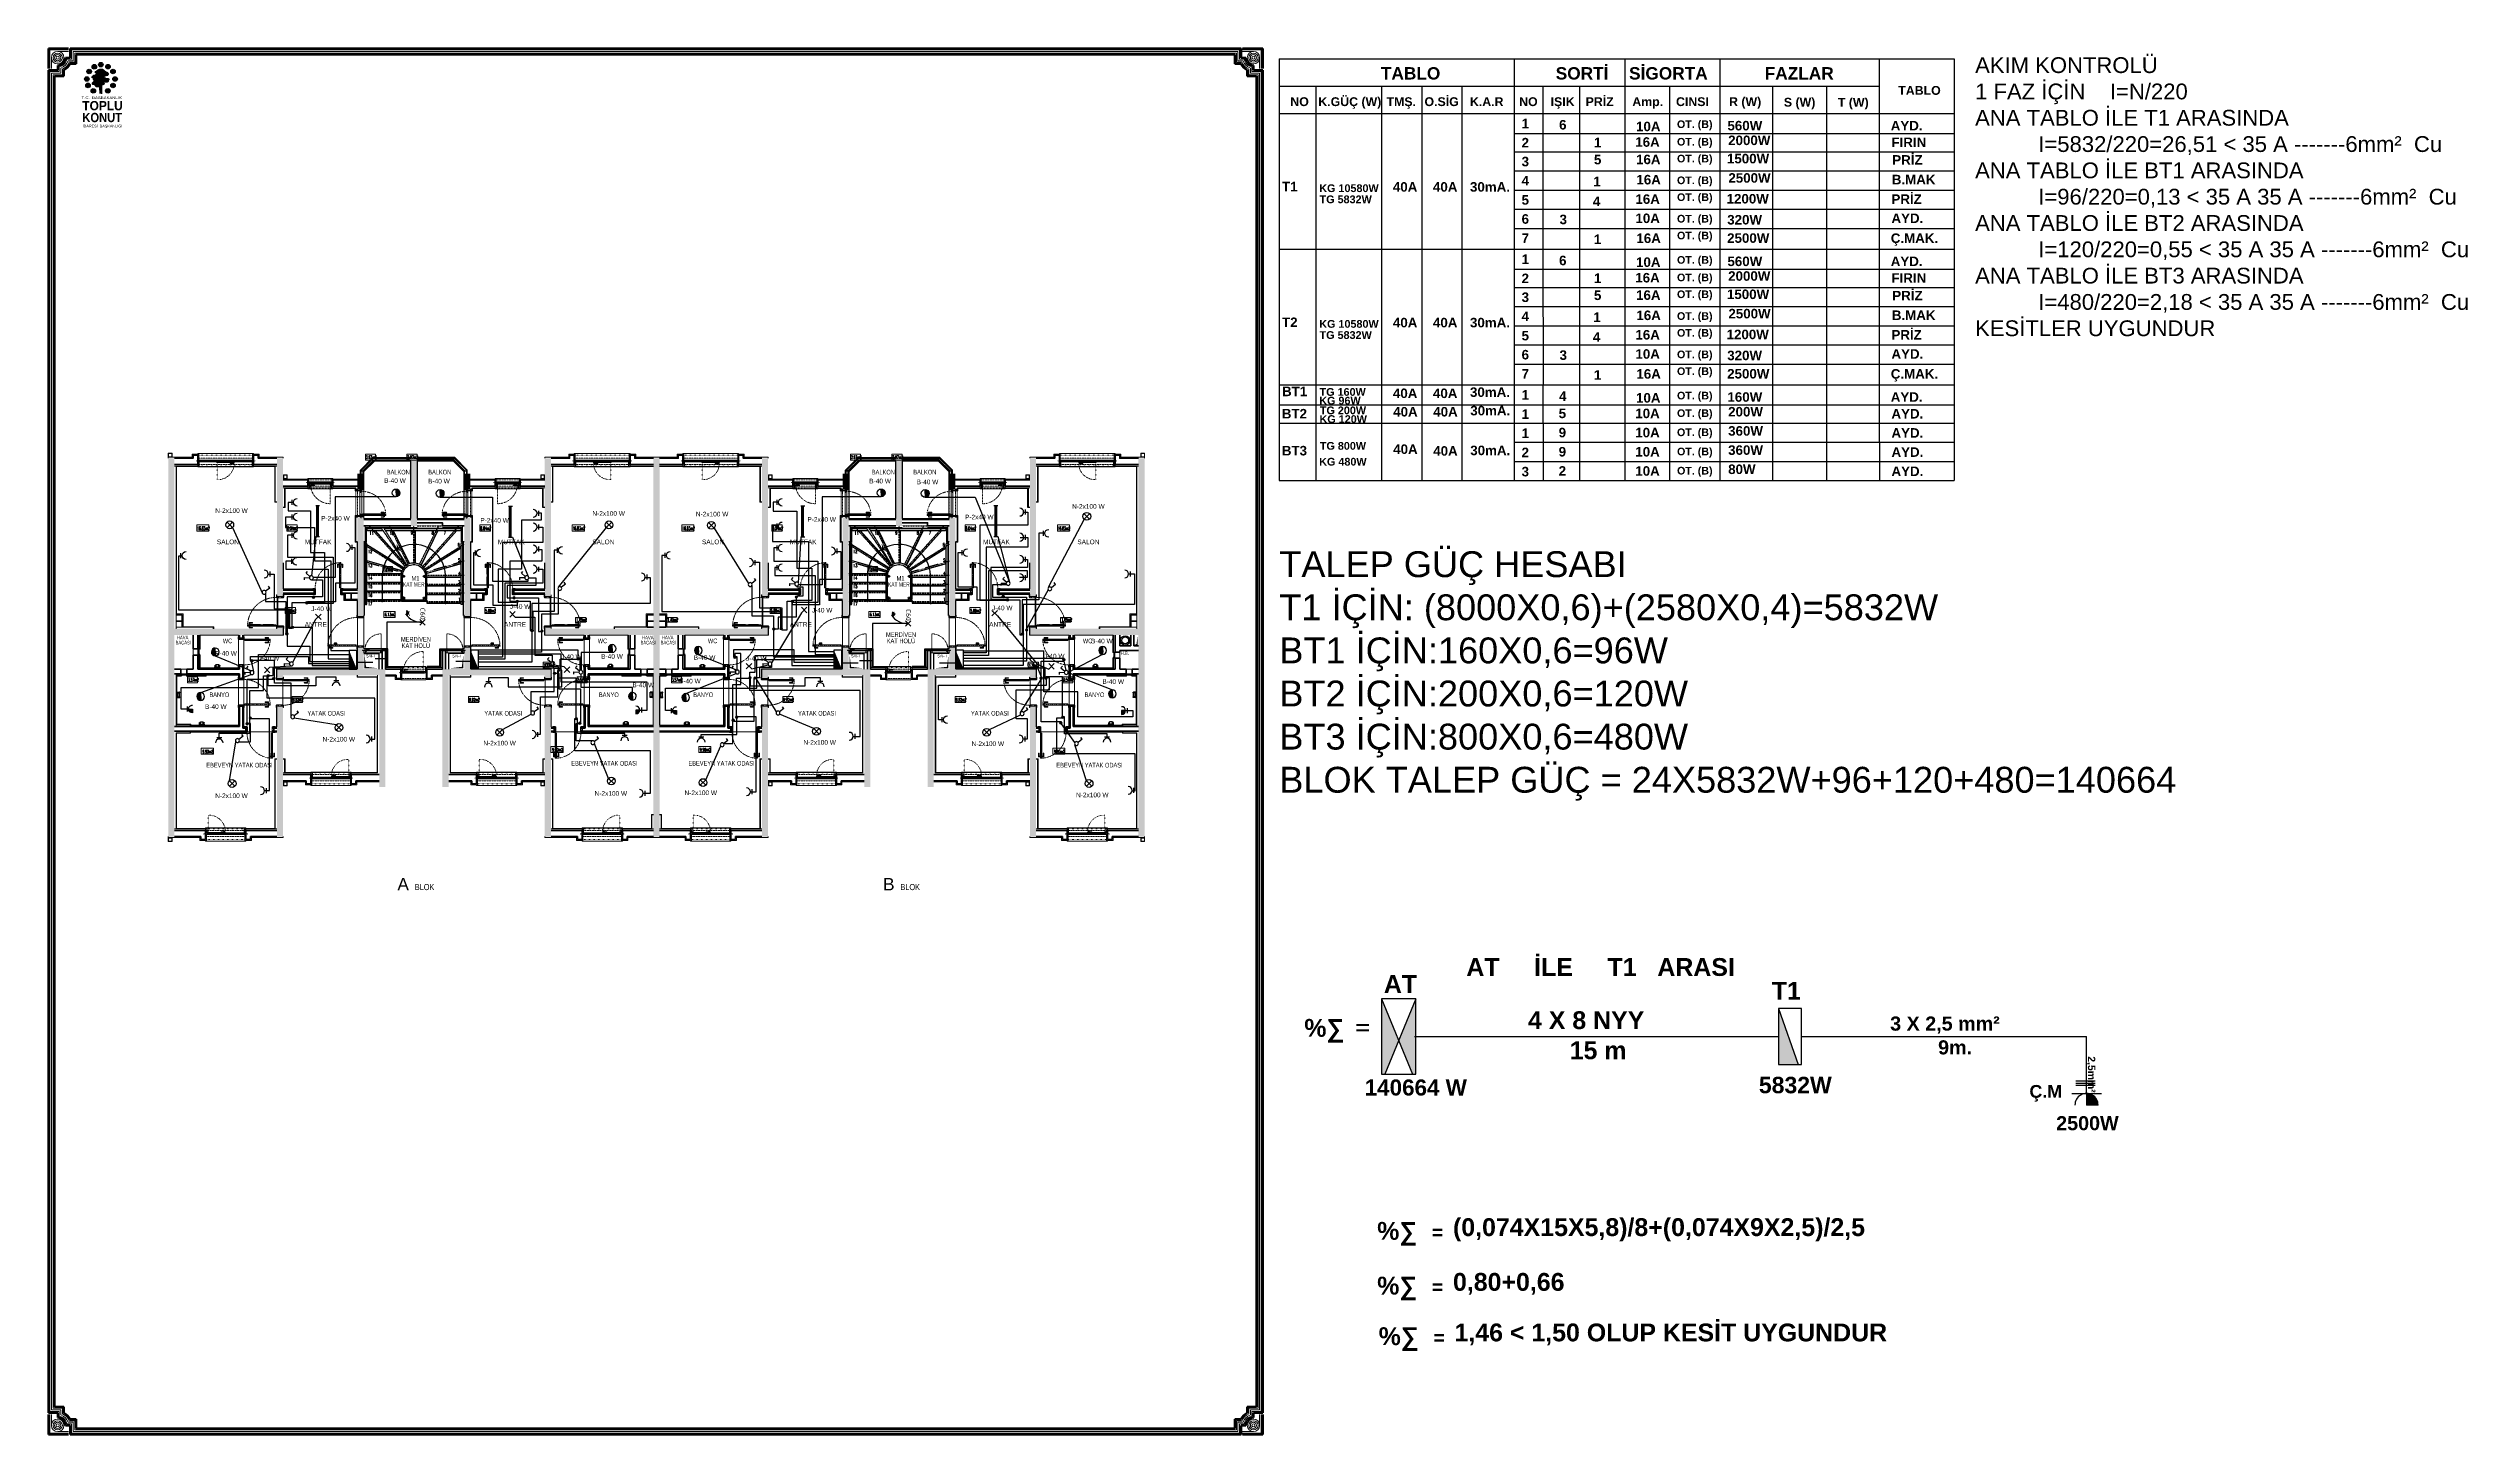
# Model space of a CAD drawing. Header units: millimetres. Extents: x -4402 to 30102, y 1696 to 6551.
# Drawn here: x 17554 to 25354, y 1696 to 6167 of the extents above; entities that cross this region are included whole.
import ezdxf
from ezdxf.enums import TextEntityAlignment as Align

# ---------------------------------------------------------------- set-up
doc = ezdxf.new("R2010")
doc.units = ezdxf.units.MM
doc.linetypes.add('DOT', pattern=[0.25, 0, -0.25])
doc.linetypes.add('HIDDEN', pattern=[0.375, 0.25, -0.125])
for name, color, linetype, lineweight in [('ARMATUR', 1, 'Continuous', 20), ('B', 30, 'Continuous', 25), ('BETON', 6, 'Continuous', 50), ('C', 1, 'Continuous', 20), ('D', 4, 'Continuous', 35), ('DV', 4, 'Continuous', 35), ('GOR-020', 2, 'Continuous', 20), ('HA', 8, 'Continuous', 20), ('I', 3, 'Continuous', 18), ('KP', 1, 'Continuous', 20), ('M', 30, 'Continuous', 25), ('MH', 20, 'Continuous', 20), ('P', 1, 'Continuous', 20), ('S', 6, 'Continuous', 20), ('SORTI', 3, 'Continuous', 30), ('TF', 1, 'Continuous', 20), ('YA', 3, 'Continuous', 13), ('YYM', 20, 'Continuous', 18)]:
    doc.layers.add(name, color=color, linetype=linetype, lineweight=lineweight)
for name, color, linetype in [('BOYA', 253, 'Continuous'), ('CEMAL AYAR  AYD. HAT', 6, 'Continuous'), ('ELEKTRİK YAZI', 2, 'Continuous'), ('LİNYE', 4, 'Continuous'), ('SEMBOL', 1, 'Continuous'), ('TTOKI', 7, 'Continuous'), ('VTCONT', 1, 'Continuous'), ('YM', 7, 'Continuous'), ('ZAYIF AKIM HATTI', 6, 'ZAYIF_AKIM_HATTI')]:
    doc.layers.add(name, color=color, linetype=linetype)
doc.layers.get('TF').off()
doc.styles.add('1', font='arial.ttf', dxfattribs={"height": 18})
doc.styles.add('AA', font='arialbd.ttf', dxfattribs={"height": 15})
doc.styles.add('SIMPLEX', font='SIMPLEX.SHX', dxfattribs={"width": 0.65, "height": 10})
doc.styles.get("Standard").update_dxf_attribs({"font": 'arial.ttf'})
doc.styles.add('TOKII', font='', dxfattribs={"width": 0.75, "height": 5.5})
doc.styles.add('TXT', font='isocpeur.ttf')
doc.styles.add('YAZI', font='arial.ttf', dxfattribs={"height": 34})
doc.styles.get('TOKII').set_extended_font_data('Arial Black')
doc.linetypes.add('ZAYIF_AKIM_HATTI', pattern='A,12.7,-5.08,["Z",Standard,S=2.54,R=0,X=-2.54,Y=-1.27],-5.08', length=22.86)

msp = doc.modelspace()

# ---------------------------------------------------------------- texts
at = {"layer": 'CEMAL AYAR  AYD. HAT', "color": 9, "true_color": 0xd19cc7, "style": 'TXT'}
for s, height, p in [('SENSOR', 3.33, (18716.5, 4354.3)), ('C60', 16, (18752.7, 4362.4)), ('SENSOR', 3.33, (20282.6, 4350.5)), ('C60', 16, (20318.7, 4358.6))]:
    msp.add_text(s, height=height, rotation=270, dxfattribs=at).set_placement(p)
at = {"layer": 'ELEKTRİK YAZI'}
for s, p in [('B-40 W', (18636.2, 4765.5)), ('B-40 W', (18778, 4763.7)), ('B-40 W', (20200.5, 4764.1)), ('B-40 W', (20353.2, 4761.2)), ('N-2x100 W', (18091.6, 4668.7)), ('N-2x100 W', (20854.5, 4682.2)), ('P-2x40 W', (18433.3, 4643.7)), ('P-2x40 W', (18946.3, 4637.2)), ('N-2x100 W', (19307.8, 4659.5)), ('N-2x100 W', (19641.3, 4657.4)), ('P-2x40 W', (20001, 4640.2)), ('P-2x40 W', (20509.2, 4647.8)), ('J-40 W', (19041.5, 4359.3)), ('J-40 W', (20595.9, 4354.8)), ('J-40 W', (18401.3, 4352.1)), ('J-40 W', (20015.2, 4347.5)), ('B-40 W', (18091.6, 4208.3)), ('J-40 W', (19206.7, 4197.9)), ('B-40 W', (19336.1, 4198.8)), ('J-40 W', (20763.6, 4199.4)), ('B-40 W', (20915.4, 4248.1)), ('J-40 W', (18231.6, 4192.6)), ('B-40 W', (19634.4, 4194.9)), ('J-40 W', (19802.9, 4191.7)), ('B-40 W', (19436.9, 4106.4)), ('B-40 W', (19587.1, 4118.8)), ('B-40 W', (20952, 4117.4)), ('B-40 W', (18058.6, 4036.6)), ('N-2x100 W', (18437.6, 3931.5)), ('N-2x100 W', (18956.1, 3918.9)), ('N-2x100 W', (19988.1, 3921.3)), ('N-2x100 W', (20530.4, 3917.1)), ('N-2x100 W', (18091.6, 3749.1)), ('N-2x100 W', (19314.9, 3756.6)), ('N-2x100 W', (19604.7, 3758.7)), ('N-2x100 W', (20867.1, 3751.7))]:
    msp.add_text(s, height=15, dxfattribs=at).set_placement(p)
at = {"layer": 'MH', "style": '1'}
for s, height, width, p in [('BALKON', 15, 0.7, (18644.6, 4792.8)), ('BALKON', 15, 0.7, (18778.3, 4792.8)), ('BALKON', 15, 0.7, (20208.6, 4792.8)), ('BALKON', 15, 0.7, (20342.3, 4792.8)), ('M1', 15, 0.7, (18724.5, 4450)), ('M1', 15, 0.7, (20288.5, 4450)), ('KAT MERD.', 15, 0.6, (18697, 4430.4)), ('KAT MERD.', 15, 0.6, (20261, 4430.4)), ('BACASI', 12, 0.65, (17963.7, 4244.4)), ('HAVA ', 12, 0.65, (17968, 4261)), ('WC', 15, 0.7, (18116, 4248.6)), ('MERDİVEN', 15, 0.7, (18690.4, 4253.8)), ('KAT HOLÜ', 15, 0.7, (18692.8, 4233.2)), ('WC', 15, 0.7, (19325, 4248.6)), ('BACASI', 12, 0.65, (19462.8, 4244.4)), ('HAVA ', 12, 0.65, (19467.9, 4261)), ('BACASI', 12, 0.65, (19527.7, 4244.4)), ('HAVA ', 12, 0.65, (19532, 4261)), ('WC', 15, 0.7, (19680, 4248.6)), ('MERDİVEN', 15, 0.7, (20254.4, 4269)), ('KAT HOLÜ', 15, 0.7, (20256.8, 4248.4)), ('WC', 15, 0.7, (20889, 4248.6)), ('H.B.', 12, 0.65, (21011.1, 4210.4)), ('BANYO', 15, 0.7, (18072.9, 4074.8)), ('BANYO', 15, 0.7, (19328.7, 4074.8)), ('BANYO', 15, 0.7, (19632.9, 4074.8)), ('BANYO', 15, 0.7, (20894.5, 4074.8)), ('YATAK ODASI', 15, 0.7, (18389, 4015.1)), ('YATAK ODASI', 15, 0.7, (18959.3, 4015.1)), ('YATAK ODASI', 15, 0.7, (19970.7, 4015.1)), ('YATAK ODASI', 15, 0.7, (20528.3, 4015.1)), ('EBEVEYN YATAK ODASI', 15, 0.7, (18062.8, 3847.8)), ('EBEVEYN YATAK ODASI', 15, 0.7, (19239.6, 3853.8)), ('EBEVEYN YATAK ODASI', 15, 0.7, (19617.2, 3853.8)), ('EBEVEYN YATAK ODASI', 15, 0.7, (20803.6, 3847.8)), ('BLOK', 20, 0.85, (18734.9, 3452.3)), ('BLOK ', 20, 0.85, (20300.7, 3452.3))]:
    msp.add_text(s, height=height, dxfattribs=dict(at, width=width)).set_placement(p)
for s, height, p in [('SALON', 15, (18097, 4567.8)), ('MUTFAK', 15, (18380.3, 4567.8)), ('MUTFAK', 15, (19003.1, 4567.8)), ('SALON', 15, (19307.4, 4567.8)), ('SALON', 15, (19661, 4567.8)), ('MUTFAK', 15, (19944.3, 4567.8)), ('MUTFAK', 15, (20567.1, 4567.8)), ('SALON', 15, (20871.4, 4567.8)), ('ANTRE', 15, (18380.3, 4301.7)), ('ANTRE', 15, (19022.8, 4301.7)), ('ANTRE', 15, (19944.3, 4301.7)), ('ANTRE', 15, (20586.8, 4301.7)), ('ŞAFT', 9, (18577.6, 4203.1)), ('ŞAFT', 9, (18855.7, 4203.1)), ('ŞAFT', 9, (20141.6, 4203.1)), ('ŞAFT', 9, (20419.7, 4203.1))]:
    msp.add_text(s, height=height, dxfattribs=at).set_placement(p)
at = {"layer": 'SORTI', "style": 'AA'}
for s, height, p in [('TABLO', 39.84, (21850, 6066.4)), ('SORTİ', 39.84, (22413.7, 6066.4)), ('SİGORTA', 39.84, (22650.2, 6066.4)), ('FAZLAR', 39.84, (23087.5, 6066.4)), ('NO', 28.46, (21558, 5980.7)), ('K.GÜÇ (W)', 28.46, (21648.3, 5980.7)), ('TMŞ.', 28.46, (21868.2, 5980.7)), ('O.SİG', 28.46, (21990.6, 5980.7)), ('K.A.R', 28.46, (22137.1, 5980.7)), ('NO', 28.46, (22295.8, 5980.7)), ('IŞIK', 28.46, (22397.3, 5980.7)), ('PRİZ', 28.46, (22510.1, 5980.7)), ('Amp.', 28.46, (22660.7, 5980.7)), ('CINSI', 28.46, (22801.6, 5980.7)), ('R (W)', 28.46, (22972.6, 5980.7)), ('S (W)', 28.46, (23149.3, 5978.9)), ('T (W)', 28.46, (23323.4, 5978.3)), ('TABLO', 28.46, (23518.1, 6017)), ('1', 30.8, (22303.7, 5909.1)), ('6', 30.8, (22424.6, 5905)), ('10A', 30.76, (22672.7, 5899.6)), ('OT. (B)', 24.61, (22804.7, 5909.9)), ('560W', 30.76, (22967.4, 5902.2)), ('AYD.', 30.76, (23493.9, 5902.1)), ('2', 30.8, (22303.7, 5847.3)), ('1', 30.8, (22537, 5847.9)), ('16A', 30.76, (22670.2, 5849.4)), ('OT. (B)', 24.61, (22804.8, 5853.4)), ('2000W', 30.76, (22969.7, 5854.9)), ('FIRIN', 30.76, (23496.2, 5848.4)), ('3', 30.8, (22303.7, 5786.5)), ('5', 30.8, (22537, 5792.8)), ('16A', 30.76, (22672.8, 5793.3)), ('OT. (B)', 24.61, (22804.8, 5799.1)), ('1500W', 30.76, (22965.8, 5796)), ('PRİZ', 30.76, (23498.8, 5791.7)), ('T1', 30.76, (21531.3, 5705.7)), ('KG 10580W', 24.92, (21651.3, 5703.4)), ('40A', 30.76, (21888.7, 5704.7)), ('40A', 30.76, (22017.9, 5704.7)), ('30mA.', 30.76, (22137.3, 5704.7)), ('4', 30.8, (22303.7, 5724.9)), ('1', 30.8, (22534.8, 5722.1)), ('16A', 30.76, (22670.7, 5665.3)), ('16A', 30.76, (22673.8, 5728.1)), ('OT. (B)', 24.61, (22804.8, 5728.9)), ('OT. (B)', 24.61, (22804.8, 5674.6)), ('1200W', 30.76, (22964.7, 5666.5)), ('2500W', 30.76, (22970.4, 5733.6)), ('PRİZ', 30.76, (23496.2, 5665.3)), ('B.MAK', 30.76, (23497.4, 5728.4)), ('TG 5832W', 24.92, (21652.3, 5667.5)), ('5', 30.8, (22303.7, 5662.7)), ('6', 30.8, (22303.7, 5601.2)), ('3', 30.8, (22426, 5599.8)), ('4', 30.8, (22533.4, 5658.1)), ('10A', 30.76, (22670.7, 5603.5)), ('OT. (B)', 24.61, (22804.8, 5605.2)), ('320W', 30.76, (22966.7, 5598.8)), ('AYD.', 30.76, (23496.2, 5603.5)), ('7', 30.8, (22303.7, 5539.3)), ('1', 30.8, (22536.7, 5535.8)), ('16A', 30.76, (22673.8, 5539.2)), ('OT. (B)', 24.61, (22804.8, 5550.9)), ('2500W', 30.76, (22966.4, 5539.7)), ('Ç.MAK.', 30.76, (23494, 5539.3)), ('1', 30.8, (22303.7, 5471.5)), ('6', 30.8, (22424.6, 5467.4)), ('10A', 30.76, (22672.7, 5462)), ('OT. (B)', 24.61, (22804.8, 5472.3)), ('560W', 30.76, (22967.4, 5464.7)), ('AYD.', 30.76, (23493.9, 5464.6)), ('2', 30.8, (22303.7, 5409.7)), ('5', 30.8, (22537, 5355.2)), ('1', 30.8, (22537, 5410.3)), ('16A', 30.76, (22670.2, 5411.8)), ('16A', 30.76, (22672.8, 5355.7)), ('OT. (B)', 24.61, (22804.8, 5415.8)), ('OT. (B)', 24.61, (22804.8, 5361.5)), ('1500W', 30.76, (22965.8, 5358.4)), ('2000W', 30.76, (22969.7, 5417.3)), ('FIRIN', 30.76, (23496.2, 5410.8)), ('PRİZ', 30.76, (23498.8, 5354.1)), ('4', 30.8, (22303.7, 5287.4)), ('3', 30.8, (22303.7, 5348.9)), ('1', 30.8, (22534.9, 5284.5)), ('16A', 30.76, (22673.8, 5290.5)), ('OT. (B)', 24.61, (22804.8, 5291.3)), ('2500W', 30.76, (22970.5, 5296)), ('B.MAK', 30.76, (23497.5, 5290.8)), ('T2', 30.76, (21531.3, 5268.1)), ('TG 5832W', 24.92, (21652.3, 5229.9)), ('KG 10580W', 24.92, (21651.3, 5265.8)), ('40A', 30.76, (21888.8, 5267.1)), ('40A', 30.76, (22017.9, 5267.1)), ('30mA.', 30.76, (22137.3, 5267.1)), ('5', 30.8, (22303.7, 5225.1)), ('4', 30.8, (22533.5, 5220.5)), ('16A', 30.76, (22670.7, 5227.8)), ('OT. (B)', 24.61, (22804.8, 5237.1)), ('1200W', 30.76, (22964.7, 5228.9)), ('PRİZ', 30.76, (23496.2, 5227.8)), ('6', 30.8, (22303.7, 5163.6)), ('3', 30.8, (22426, 5162.2)), ('10A', 30.76, (22670.7, 5165.9)), ('OT. (B)', 24.61, (22804.8, 5167.6)), ('320W', 30.76, (22966.7, 5161.2)), ('AYD.', 30.76, (23496.2, 5165.9)), ('BT1', 30.76, (21531.3, 5045.2)), ('TG 160W', 24.92, (21652.3, 5046.4)), ('40A', 30.76, (21888.8, 5039.1)), ('40A', 30.76, (22017.9, 5039.1)), ('30mA.', 30.76, (22137.3, 5042.8)), ('7', 30.8, (22303.7, 5101.8)), ('1', 30.8, (22536.8, 5098.2)), ('16A', 30.76, (22673.8, 5101.6)), ('OT. (B)', 24.61, (22804.8, 5113.3)), ('2500W', 30.76, (22966.5, 5102.1)), ('Ç.MAK.', 30.76, (23494, 5101.7)), ('BT2', 30.76, (21530.7, 4973.3)), ('TG 200W', 24.92, (21653.2, 4987)), ('KG 96W', 24.92, (21651.3, 5018.3)), ('40A', 30.76, (21889.7, 4979.6)), ('40A', 30.76, (22018.8, 4979.6)), ('30mA.', 30.76, (22138.2, 4983.3)), ('1', 30.8, (22303.7, 5034)), ('1', 30.8, (22303.7, 4972.1)), ('5', 30.8, (22423.2, 4974.3)), ('4', 30.8, (22424.6, 5029.8)), ('10A', 30.76, (22670.2, 4974.2)), ('10A', 30.76, (22672.7, 5024.4)), ('OT. (B)', 24.61, (22804.8, 5034.8)), ('OT. (B)', 24.61, (22804.8, 4978.2)), ('160W', 30.76, (22967.4, 5027.1)), ('200W', 30.76, (22969.7, 4979.7)), ('AYD.', 30.76, (23493.9, 5027)), ('AYD.', 30.76, (23496.2, 4973.2)), ('KG 120W', 24.92, (21652.2, 4958.9)), ('1', 30.8, (22303.7, 4910.2)), ('9', 30.8, (22423.2, 4912.5)), ('10A', 30.76, (22670.2, 4912.4)), ('OT. (B)', 24.61, (22804.8, 4916.4)), ('360W', 30.76, (22969.7, 4917.8)), ('AYD.', 30.76, (23496.2, 4911.3)), ('BT3', 30.76, (21530.7, 4854.1)), ('KG 480W', 24.92, (21651.1, 4821.4)), ('TG 800W', 24.92, (21653.2, 4872.5)), ('40A', 30.76, (21889.7, 4858.9)), ('40A', 30.76, (22018.8, 4853.3)), ('30mA.', 30.76, (22138.2, 4854.9)), ('2', 30.8, (22303.7, 4848.4)), ('9', 30.8, (22423.2, 4850.6)), ('10A', 30.76, (22670.3, 4850.5)), ('OT. (B)', 24.61, (22804.9, 4854.5)), ('360W', 30.76, (22969.7, 4855.9)), ('AYD.', 30.76, (23496.3, 4849.5)), ('3', 30.8, (22303.7, 4786.5)), ('2', 30.8, (22423.2, 4788.7)), ('10A', 30.76, (22670.3, 4788.6)), ('OT. (B)', 24.61, (22804.9, 4792.6)), ('80W', 30.76, (22969.7, 4794.1)), ('AYD.', 30.76, (23496.3, 4787.6)), ('140664 W', 51.75, (21797.7, 2789.9))]:
    msp.add_text(s, height=height, dxfattribs=at).set_placement(p)
at = {"layer": 'SORTI', "ltscale": 2, "style": 'AA'}
for s, height, p in [(' AT     İLE     T1   ARASI', 57.501, (22103.2, 3175.6)), ('AT', 57.5, (21859.6, 3120.8)), ('T1 ', 57.5, (23110.3, 3098.8)), ('4 X 8 NYY', 57.5, (22324.4, 3004.1)), ('3 X 2,5 mm²', 45.521, (23492, 2999.2)), ('%%%∑', 57.5, (21603.1, 2979.3)), ('=', 44.2, (21768.3, 2987.6)), ('=', 44.2, (21778.6, 2987.6)), ('15 m', 57.5, (22458.8, 2907)), ('9m.', 45.52, (23646.6, 2922.4)), ('5832W', 53.08, (23068.8, 2797.2)), ('Ç.M', 41.2, (23941, 2782.6)), ('2500W', 45.52, (24027.3, 2677.9)), ('%%%∑', 57.5, (21838.1, 2324.6)), ('=', 44.2, (22014.8, 2327.1)), ('(0,074X15X5,8)/8+(0,074X9X2,5)/2,5', 57.501, (22082.5, 2336.7)), ('%%%∑', 57.5, (21838.1, 2148.1)), ('0,80+0,66', 57.5, (22082.5, 2160.2)), ('=', 44.2, (22014.8, 2150.5)), ('%%%∑', 57.5, (21842.9, 1985)), ('1,46 < 1,50 OLUP KESİT UYGUNDUR', 57.501, (22087.4, 1997.1)), ('=', 44.2, (22019.6, 1987.4))]:
    msp.add_text(s, height=height, dxfattribs=at).set_placement(p)
msp.add_text('2,5mm²', height=23.98, rotation=270.06515, dxfattribs=at).set_placement((24129.6, 2916.4))
at = {"layer": 'YA', "color": 1, "linetype": 'ByBlock', "attachment_point": 1}
for s, width, gutter_width, insert, char_height in [('\\A1;{\\C3;AKIM KONTROLÜ\\P1 FAZ İÇİN    I=N/220\\PANA TABLO İLE T1 ARASINDA\\P^II=5832/220=26,51 < 35 A -------6mm²  Cu\\PANA TABLO İLE BT1 ARASINDA\\P^II=96/220=0,13 < 35 A 35 A -------6mm²  Cu\\PANA TABLO İLE BT2 ARASINDA\\P^II=120/220=0,55 < 35 A 35 A -------6mm²  Cu\\PANA TABLO İLE BT3 ARASINDA\\P^II=480/220=2,18 < 35 A 35 A -------6mm²  Cu\\PKESİTLER UYGUNDUR}', 67767.548, 254.5, (23766, 6138.2), 50.901), ('{\\C256;TALEP GÜÇ HESABI\\PT1 İÇİN: (8000X0,6)+(2580X0,4)=5832W\\PBT1 İÇİN:160X0,6=96W\\PBT2 İÇİN:200X0,6=120W\\PBT3 İÇİN:800X0,6=480W\\PBLOK TALEP GÜÇ = 24X5832W+96+120+480=140664}', 72594.41, 417, (21522.5, 4545.1), 83.406)]:
    msp.add_mtext_dynamic_manual_height_columns(s, width=width, gutter_width=gutter_width, heights=[0], dxfattribs=dict(at, insert=insert, char_height=char_height))
at = {"layer": 'YM', "style": 'SIMPLEX', "width": 0.65}
for s, p in [('11', (18588.7, 4598.4)), ('10', (18653.8, 4598.4)), ('9', (18722.4, 4599.4)), ('8', (18789.5, 4599.4)), ('7', (18828.7, 4599.4)), ('11', (20152.7, 4598.4)), ('10', (20217.8, 4598.4)), ('9', (20284.4, 4599.4)), ('8', (20353.5, 4599.4)), ('7', (20392.7, 4599.4)), ('12', (18584.5, 4539.4)), ('6', (18873.1, 4561.5)), ('12', (20148.5, 4539.4)), ('6', (20437.1, 4561.5)), ('13', (18584.5, 4493.5)), ('14', (18584.5, 4454.2)), ('3', (18874.3, 4440.6)), ('5', (18874.7, 4511.2)), ('4', (18875, 4468.5)), ('13', (20148.5, 4493.5)), ('14', (20148.5, 4454.2)), ('3', (20438.3, 4440.6)), ('5', (20438.7, 4511.2)), ('4', (20439, 4468.5)), ('15', (18584.5, 4426.5)), ('16', (18584.5, 4398.4)), ('17', (18584.5, 4370.5)), ('2', (18874.8, 4412.7)), ('1', (18875.6, 4385)), ('15', (20148.5, 4426.5)), ('16', (20148.5, 4398.4)), ('17', (20148.5, 4370.5)), ('2', (20438.8, 4412.7)), ('1', (20439.6, 4385))]:
    msp.add_text(s, height=10, dxfattribs=at).set_placement(p)
at = {"layer": 'YYM', "style": 'SIMPLEX', "width": 0.5}
for s, height, p in [('2.97m2', 11, (18577.4, 4842.7)), ('2.97m2', 11, (18711.2, 4842.7)), ('2.97m2', 11, (20141.4, 4842.7)), ('2.97m2', 11, (20275.2, 4842.7)), ('16.83m2', 11, (18033.6, 4613.6)), ('8.04m2', 11, (18324, 4613.6)), ('8.04m2', 11, (18946.8, 4613.6)), ('16.83m2', 11, (19244.3, 4613.6)), ('16.83m2', 11, (19597.6, 4613.6)), ('8.04m2', 11, (19888, 4613.6)), ('8.04m2', 11, (20510.8, 4613.6)), ('16.83m2', 11, (20808.3, 4613.6)), ('7.81m2', 10, (18633, 4481.6)), ('7.81m2', 10, (20197, 4481.6)), ('5.88m2', 11, (18318.6, 4347.5)), ('6.13m2', 11, (18638.4, 4335.9)), ('5.88m2', 11, (18962.4, 4347.5)), ('1.49m2', 11, (19255.8, 4318.4)), ('1.49m2', 11, (19549.8, 4318.4)), ('5.88m2', 11, (19882.6, 4347.5)), ('6.13m2', 11, (20202.4, 4335.9)), ('5.88m2', 11, (20526.4, 4347.5)), ('1.49m2', 11, (20819.8, 4318.4)), ('3.57m2', 11, (18003.9, 4124.7)), ('3.30m2', 11, (19150, 4171.2)), ('3.57m2', 11, (19259.7, 4124.7)), ('3.57m2', 11, (19563.9, 4124.7)), ('3.30m2', 11, (20714, 4171.2)), ('3.57m2', 11, (20825.5, 4124.7)), ('9.92m2', 11, (18341.5, 4060.8)), ('9.92m2', 11, (18910.2, 4060.8)), ('9.92m2', 11, (19923.2, 4060.8)), ('9.92m2', 11, (20479.2, 4060.8)), ('9.90m2', 11, (18050.7, 3893.6)), ('9.90m2', 11, (19178.3, 3899.6)), ('9.90m2', 11, (19654.5, 3899.6)), ('9.90m2', 11, (20796.3, 3893.6))]:
    msp.add_text(s, height=height, dxfattribs=at).set_placement(p)
at = {"layer": 'YYM', "style": '1'}
for s, p in [('A', (18697.6, 3471.4)), ('B', (20263.4, 3471.4))]:
    msp.add_text(s, height=40, dxfattribs=at).set_placement(p, align=Align.MIDDLE)

# ---------------------------------------------------------------- blocks, each defined once
blk = doc.blocks.new('SK01')
at = {"layer": 'P', "color": 40, "linetype": 'DOT', "ltscale": 0.5}
blk.add_line((-1.7, 56), (-53.7, 56), dxfattribs=at)
at = {"layer": 'P'}
for p, q in [((-4.8, 17.8), (-5, 7.6)), ((-4.8, 17.8), (-3.7, 17.8)), ((-4.5, 7.1), (-1.8, 7.1)), ((-3.7, 17.8), (-3.3, 8.6)), ((-3.3, 8.6), (-1.8, 8.6)), ((-1.1, 4.2), (-1.1, 55.8)), ((-0.8, 55.9), (-1, 55.9)), ((-0.8, 4.1), (-1, 4.1)), ((-0.8, 55.9), (-0.8, 4.1)), ((-0.8, 55.9), (0.7, 55.9)), ((0.7, 55.9), (-0.8, 55.9)), ((0.7, 50.9), (-0.8, 50.9)), ((0.7, 9.1), (-0.8, 9.1)), ((0.7, 4.1), (-0.8, 4.1)), ((0.7, 55.9), (0.7, 4.1)), ((0.7, 55.9), (0.9, 55.9)), ((0.7, 4.1), (0.9, 4.1)), ((1, 4.2), (1, 55.8)), ((1.6, 8.3), (2.5, 8.3)), ((1.6, 7.4), (2.5, 7.4)), ((2.5, 8.4), (2.5, 7.3)), ((2.7, 8.6), (3.4, 8.6)), ((2.7, 7.1), (3.4, 7.1)), ((3.6, 8.4), (3.6, 7.3)), ((3.6, 8.3), (3.8, 8.3)), ((3.6, 7.4), (3.8, 7.4)), ((3.8, 8.3), (3.8, 7.4)), ((8, 55), (8, 5))]:
    blk.add_line(p, q, dxfattribs=at)
for points in [[(-1.3, 8.9), (-1.6, 8.9, 0.414214), (-1.8, 8.7), (-1.8, 7, 0.414214), (-1.6, 6.8), (-1.3, 6.8)], [(-1.1, 9.9, 0.414214), (-1.3, 9.7), (-1.3, 6, 0.414214), (-1.1, 5.8)], [(1, 9.9, -0.414214), (1.2, 9.7), (1.2, 6, -0.414214), (1, 5.8)], [(1.2, 8.9), (1.4, 8.9, -0.414214), (1.6, 8.7), (1.6, 7, -0.414214), (1.4, 6.8), (1.2, 6.8)], [(8, 55), (8, 54.8, -0.414214), (7.9, 54.7), (1.4, 54.7, -0.414214), (1.3, 54.8), (1.3, 55)], [(8, 5), (8, 5.2, 0.414214), (7.9, 5.3), (1.4, 5.3, 0.414214), (1.3, 5.2), (1.3, 5)]]:
    blk.add_lwpolyline(points, format="xyb", dxfattribs=at)
at = {"layer": 'P', "color": 1}
for points in [[(-0.8, 59.7), (-0.8, 56.2), (-1, 56.2, -0.414214), (-1.1, 56.3), (-1.1, 63.6, -0.414214), (-1, 63.7), (-0.8, 63.7)], [(-0.8, 0.3), (-0.8, 3.8), (-1, 3.8, 0.414214), (-1.1, 3.7), (-1.1, -3.6, 0.414214), (-1, -3.7), (-0.8, -3.7)]]:
    blk.add_lwpolyline(points, format="xyb", close=True, dxfattribs=at)
for points in [[(0, 56.2), (-0.8, 56.2), (-0.8, 63.7), (0, 63.7)], [(0, 3.8), (-0.8, 3.8), (-0.8, -3.7), (0, -3.7)], [(0, 59.2), (0, 56.2), (1.3, 56.2), (1.3, 55), (8, 55), (8, 59.2)], [(0, 0.8), (0, 3.8), (1.3, 3.8), (1.3, 5), (8, 5), (8, 0.8)], [(0, 0), (0, 0.8), (8, 0.8), (8, 0)], [(1.3, 56), (1.2, 56), (1, 55.8), (1, 55.4), (1.2, 55.2), (1.3, 55.2), (1.3, 55.5), (1.6, 55.5), (1.6, 55.7), (1.3, 55.7)], [(1.3, 4), (1.2, 4), (1, 4.2), (1, 4.6), (1.2, 4.8), (1.3, 4.8), (1.3, 4.5), (1.6, 4.5), (1.6, 4.3), (1.3, 4.3)]]:
    blk.add_lwpolyline(points, close=True, dxfattribs=at)
for points in [[(0, 59.2), (8, 59.2), (8, 60), (0, 60)], [(1.3, 55), (8, 55)]]:
    blk.add_lwpolyline(points, dxfattribs=at)
at = {"layer": 'P'}
for points in [[(1.8, 5.5), (1.8, 5.3), (4.3, 5.3), (4.3, 5.5)], [(2.8, 6.9), (2.8, 6), (3.3, 6), (3.3, 6.9), (3.8, 6.9), (3.8, 5.5), (2.3, 5.5), (2.3, 6.9)]]:
    blk.add_lwpolyline(points, close=True, dxfattribs=at)
for points in [[(2.9, 8.6), (2.9, 9), (3.2, 9), (3.2, 8.6)], [(3.2, 7.1), (3.2, 6.1), (2.9, 6.1), (2.9, 7.1)]]:
    blk.add_lwpolyline(points, dxfattribs=at)
at = {"layer": 'P', "color": 1}
blk.add_circle((-1.7, 56), 0.5, dxfattribs=at)
at = {"layer": 'P', "color": 40, "linetype": 'DOT', "ltscale": 0.5}
blk.add_arc((-1.7, 56), 52, 180, 270.75962, dxfattribs=at)
at = {"layer": 'P'}
for centre, radius, start, end in [((-4.5, 7.6), 0.5, 180, 270), ((-1, 55.8), 0.1, 90, 180), ((-1, 4.2), 0.1, 180, 270), ((0.9, 55.8), 0.1, 0, 90), ((0.9, 4.2), 0.1, 270, 0), ((2.7, 8.4), 0.2, 90, 180), ((2.7, 7.3), 0.2, 180, 270), ((3.4, 8.4), 0.2, 0, 90), ((3.4, 7.3), 0.2, 270, 0)]:
    blk.add_arc(centre, radius, start, end, dxfattribs=at)
blk = doc.blocks.new('P3')
at = {"layer": 'P'}
for p, q in [((-9.6, 3.2), (-9.9, 1.2)), ((-9.9, 3.2), (-9.6, 1.2))]:
    blk.add_line(p, q, dxfattribs=at)
for points in [[(-11, 3.5), (-10.7, 4.1), (-11.4, 3.3), (-11.7, 3.3), (-12, 3.1), (-11.3, 3.1), (-11.1, 3.3), (-10.8, 3.3), (-10.9, 3.2), (-11.1, 3.2), (-11.2, 3.1), (-10.7, 3.1), (-10.5, 3.3), (-10.2, 3.3), (-10.3, 3.2), (-10.5, 3.2), (-10.6, 3.1), (-10.3, 3.1), (-10.1, 3.3), (-10.1, 3.5), (-10.3, 3.5), (-10.3, 3.5), (-10.3, 3.6), (-10.1, 3.6), (-10.1, 3.6), (-10.3, 3.9), (-10.4, 3.9), (-10.6, 3.6), (-10.6, 3.6), (-10.5, 3.6), (-10.5, 3.5)], [(-11, 1), (-10.9, 0.4), (-11.4, 1.2), (-11.7, 1.2), (-12, 1.3), (-11.3, 1.3), (-11.1, 1.2), (-10.8, 1.2), (-10.9, 1.2), (-11.1, 1.2), (-11.2, 1.3), (-10.7, 1.3), (-10.5, 1.2), (-10.2, 1.2), (-10.3, 1.2), (-10.5, 1.2), (-10.6, 1.3), (-10.3, 1.3), (-10.1, 1.2), (-10.1, 1), (-10.3, 1), (-10.3, 1), (-10.3, 0.9), (-10.1, 0.9), (-10.1, 0.9), (-10.3, 0.6), (-10.4, 0.6), (-10.6, 0.9), (-10.6, 0.9), (-10.5, 0.9), (-10.5, 1)], [(-10.3, 3.5), (-10.3, 3.6), (-10.1, 3.6), (-10.1, 3.9), (-10.6, 3.9), (-10.8, 3.6), (-10.6, 3.6), (-10.6, 3.5), (-11, 3.5), (-10.2, 5.1), (-9.4, 5.1), (-9.4, 4.9), (-9.1, 4.9), (-9.1, 2.8), (-9.2, 2.8), (-9.2, 3.5)], [(-11, 1.6), (-11, 2.8), (-10.5, 2.8), (-10.3, 2.6), (-10.3, 1.9), (-10.5, 1.6)], [(-9.2, 3.6), (-9.2, 4.7), (-9.5, 4.7), (-9.5, 5), (-10.2, 5), (-10.6, 4.1), (-9.9, 4.1), (-9.9, 3.6)], [(-9.9, 1.2), (-9.9, 3.2), (-9.6, 3.2), (-9.6, 1.2)], [(-9.6, 1.5), (-9.6, 2.9), (-9.4, 2.9), (-9.4, 2.4), (-9, 2.4), (-9, 2.2), (-9.4, 2.2), (-9.4, 1.6), (-9, 1.6), (-9, 1.5)], [(-6.9, 4.4), (-6.9, 4.9), (-8.7, 4.9), (-8.7, 4.4)], [(-8.5, 1.3), (-8.5, 4), (-7, 4), (-7, 3.1), (-7.1, 3.1), (-7.1, 3.9), (-8.4, 3.9), (-8.4, 1.5), (-5.7, 1.5), (-5.7, 1.3)], [(-8.5, 0.9), (-8, 0), (-5.6, 0), (-5.6, 0.9)], [(-5.8, 3.8), (-5.8, 4.9), (-6.8, 4.9), (-6.8, 3.8)], [(-6.7, 3.9), (-6.7, 4.8), (-5.9, 4.8), (-5.9, 3.9)], [(-6, 4), (-6, 4.7), (-6.6, 4.7), (-6.6, 4)], [(-5.7, 4.2), (-5.1, 4.2), (-5.1, 4.4), (-4.9, 4.4), (-4.9, 4.2), (-4.4, 4.2), (-4.4, 4.3), (-3.7, 4.3), (-3.7, 4.9), (-4.3, 4.9), (-4.3, 4.7), (-4.5, 4.7), (-4.5, 4.9), (-4.9, 4.9), (-4.9, 4.7), (-5.1, 4.7), (-5.1, 4.9), (-5.7, 4.9)]]:
    blk.add_lwpolyline(points, close=True, dxfattribs=at)
for points in [[(-10.7, -0.3), (-11, 1), (-10.6, 1), (-10.6, 0.9), (-10.7, 0.9), (-10.6, 0.5), (-10.1, 0.5), (-10.1, 0.9), (-10.3, 0.9), (-10.3, 1), (-10.1, 1), (-9.3, 1, 1.225358), (-9, 1.3), (-9, 2.4), (-9.4, 2.4), (-9.4, 2.9), (-9.3, 2.9), (-9.3, 2.7), (-9, 2.7), (-9, 5), (-9.3, 5), (-9.3, 5.2), (-3.4, 5.2), (-3.4, 3.9), (-3.8, 3.9), (-3.8, 4), (-3.7, 4), (-3.7, 4.2), (-4.2, 4.2), (-4.2, 4), (-4.1, 4), (-4.1, 3.9), (-4.5, 3.9), (-5.3, 3.9), (-5.3, 3.5), (-5.7, 3.5), (-5.7, 3.3), (-6, 3.3), (-6, 3.5), (-6.6, 3.5), (-6.6, 2.8), (-6.7, 2.8), (-6.7, 2.6), (-6.6, 2.6), (-6.6, 1.9), (-6, 1.9), (-6, 2.1), (-5.7, 2.1), (-5.7, 1.9), (-5.3, 1.9), (-5.3, 0.6), (-5.1, 0.6), (-5.1, 0.4), (-5.3, 0.4), (-5.3, 0), (-5, 0), (-5, -0.3)], [(-8.8, 0.8, -0.412978), (-9.4, 0.8), (-9.9, 0.8), (-9.9, 0.4), (-10.6, 0.4), (-10.5, 0), (-8.3, 0)], [(-6.9, 1.6), (-6.9, 2.4), (-7.1, 2.4), (-7.1, 2.5), (-6.9, 2.5), (-6.9, 2.8), (-7.1, 2.8), (-7.1, 3), (-6.9, 3), (-6.9, 4.2), (-7.3, 4.2), (-7.3, 4), (-7.5, 4), (-7.5, 4.2), (-8.2, 4.2), (-8.2, 4), (-8.3, 4), (-8.3, 4.2), (-8.7, 4.2), (-8.7, 3.7), (-8.5, 3.7), (-8.5, 3.5), (-8.7, 3.5), (-8.7, 1.9), (-8.5, 1.9), (-8.5, 1.7), (-8.7, 1.7), (-8.7, 1.4, -0.196178), (-8.7, 1), (-8.3, 1), (-8.3, 1.2), (-8.2, 1.2), (-8.2, 1), (-6.4, 1), (-6.4, 1.2), (-6.2, 1.2), (-6.2, 1), (-5.6, 1), (-5.6, 1.6)], [(-4, 3.8), (-4.5, 3.8), (-4.5, 3.9), (-4.1, 3.9), (-4.1, 3.9), (-4.1, 4), (-4.2, 4), (-4.2, 4.1), (-4.1, 4.2), (-3.9, 4.2), (-3.8, 4.1), (-3.8, 4), (-3.9, 4), (-3.9, 3.9), (-3.7, 3.9), (-3.7, 3.8), (-3.8, 3.8), (-3.8, 3.8), (-3.7, 3.8), (-3.7, 3.6, -0.414214), (-3.9, 3.5), (-4.3, 3.5, -0.414214), (-4.5, 3.6), (-3.9, 3.6), (-3.9, 3.7, 0.414214)]]:
    blk.add_lwpolyline(points, format="xyb", close=True, dxfattribs=at)
blk = doc.blocks.new('P4')
at = {"layer": 'P'}
for p, q in [((0.3, 0.3), (0, -1.7)), ((0, 0.3), (0.3, -1.7))]:
    blk.add_line(p, q, dxfattribs=at)
for points in [[(-1.1, 0.6), (-0.8, 1.2), (-1.5, 0.5), (-1.9, 0.4), (-2.1, 0.3), (-1.4, 0.3), (-1.2, 0.5), (-0.9, 0.5), (-1, 0.4), (-1.2, 0.4), (-1.3, 0.3), (-0.8, 0.3), (-0.6, 0.5), (-0.3, 0.5), (-0.4, 0.4), (-0.6, 0.4), (-0.7, 0.3), (-0.4, 0.3), (-0.2, 0.5), (-0.2, 0.6), (-0.4, 0.6), (-0.4, 0.6), (-0.4, 0.7), (-0.2, 0.7), (-0.2, 0.8), (-0.4, 1), (-0.5, 1), (-0.7, 0.8), (-0.7, 0.7), (-0.6, 0.7), (-0.6, 0.6)], [(-0.4, 0.6), (-0.4, 0.7), (-0.2, 0.7), (-0.2, 1.1), (-0.7, 1.1), (-0.9, 0.7), (-0.7, 0.7), (-0.7, 0.6), (-1.1, 0.6), (-0.4, 2.3), (0.5, 2.3), (0.5, 2), (0.8, 2.1), (0.8, -0.1), (0.6, -0.1), (0.6, 0.6)], [(-1.1, -1.2), (-1.1, 0), (-0.6, 0), (-0.4, -0.3), (-0.4, -0.9), (-0.6, -1.2)], [(0.6, 0.7), (0.6, 1.9), (0.4, 1.9), (0.4, 2.2), (-0.3, 2.2), (-0.7, 1.2), (0, 1.2), (0, 0.7)], [(0, -1.7), (0, 0.3), (0.3, 0.3), (0.3, -1.7)], [(0.3, -1.4), (0.3, 0.1), (0.4, 0.1), (0.4, -0.5), (0.8, -0.5), (0.8, -0.6), (0.4, -0.6), (0.4, -1.2), (0.8, -1.2), (0.8, -1.4)], [(1.5, 1.1), (4.2, 1.1), (4.2, -1.6), (1.5, -1.6)], [(1.7, 1), (4.1, 1), (4.1, -1.4), (1.7, -1.4)], [(-1.5, -1.7), (-1.8, -1.7), (-2.1, -1.5), (-1.4, -1.5), (-1.2, -1.7), (-0.2, -1.7), (-0.2, -1.8), (-0.4, -1.8), (-0.4, -1.8), (-0.4, -2), (-0.2, -2), (-0.2, -2), (-0.4, -2.2), (-0.5, -2.2), (-0.7, -2), (-0.7, -2), (-0.6, -2), (-0.6, -1.8), (-1.1, -1.8), (-1, -2.4)], [(7.2, -1.7), (7.6, -1.7), (7.8, -1.5), (7.1, -1.5), (6.9, -1.7), (5.9, -1.7), (5.9, -1.8), (6.1, -1.8), (6.2, -1.8), (6.2, -2), (6, -2), (6, -2), (6.2, -2.2), (6.3, -2.2), (6.5, -2), (6.5, -2), (6.4, -2), (6.4, -1.8), (6.9, -1.8), (6.7, -2.4)]]:
    blk.add_lwpolyline(points, close=True, dxfattribs=at)
for points in [[(2.9, -3.2), (-0.8, -3.2), (-1.1, -1.8), (-0.7, -1.8), (-0.7, -1.9), (-0.8, -1.9), (-0.7, -2.3), (-0.2, -2.3), (-0.2, -1.9), (-0.4, -1.9), (-0.4, -1.8), (0.6, -1.8, 1.303225), (0.9, -1.5), (0.9, -0.5), (0.5, -0.5), (0.5, 0), (0.6, 0), (0.6, -0.2), (0.9, -0.2), (0.9, 2.2), (0.6, 2.1), (0.6, 2.3), (2.9, 2.3)], [(2.9, 1.4), (2, 1.4), (2, 1.2), (1.9, 1.2), (1.9, 1.4), (1.2, 1.4), (1.2, 0.8), (1.4, 0.8), (1.4, 0.7), (1.2, 0.7), (1.2, -0.9), (1.4, -0.9), (1.4, -1.1), (1.2, -1.1), (1.2, -1.4, -0.214413), (1.3, -1.8), (1.9, -1.8), (1.9, -1.6), (2, -1.6), (2, -1.8), (2.9, -1.8)], [(2.9, -3.2), (6.6, -3.2), (6.9, -1.8), (6.4, -1.8), (6.4, -1.9), (6.5, -1.9), (6.5, -2.3), (5.9, -2.3), (5.9, -1.9), (6.1, -1.9), (6.1, -1.8), (5.2, -1.8, -1.303225), (4.9, -1.5), (4.9, -0.5), (5.3, -0.5), (5.3, 0), (5.1, 0), (5.1, -0.2), (4.9, -0.2), (4.9, 2.2), (5.1, 2.1), (5.1, 2.3), (2.9, 2.3)], [(2.9, 1.4), (3.7, 1.4), (3.7, 1.2), (3.9, 1.2), (3.9, 1.4), (4.6, 1.4), (4.6, 0.8), (4.4, 0.8), (4.4, 0.7), (4.6, 0.7), (4.6, -0.9), (4.4, -0.9), (4.4, -1.1), (4.6, -1.1), (4.6, -1.4, 0.214413), (4.5, -1.8), (3.9, -1.8), (3.9, -1.6), (3.7, -1.6), (3.7, -1.8), (2.9, -1.8)]]:
    blk.add_lwpolyline(points, format="xyb", dxfattribs=at)
for points in [[(2.9, 2.1), (1.2, 2.1), (1.2, 1.5), (2.9, 1.5)], [(2.9, 2.1), (4.6, 2.1), (4.6, 1.5), (2.9, 1.5)], [(2.9, -2), (1.4, -2), (1.9, -2.9), (2.9, -2.9)], [(2.9, -2), (4.4, -2), (3.9, -2.9), (2.9, -2.9)]]:
    blk.add_lwpolyline(points, dxfattribs=at)
for points in [[(1.2, -2, -0.412978), (0.5, -2.1), (0, -2.1), (0, -2.4), (-0.7, -2.4), (-0.6, -2.9), (1.7, -2.9)], [(4.6, -2, 0.412978), (5.3, -2.1), (5.8, -2.1), (5.8, -2.4), (6.4, -2.4), (6.3, -2.9), (4.1, -2.9)]]:
    blk.add_lwpolyline(points, format="xyb", close=True, dxfattribs=at)
blk = doc.blocks.new('P130-2')
at = {"layer": 'P'}
for points in [[(5, 2.7), (5, 2), (5.7, 2)], [(125, 2.7), (124.3, 2), (125, 2)], [(3.6, -2.2), (3.9, -2.2), (3.9, -2.1), (4, -2.1), (4, -2.1), (3.9, -2.1), (3.9, -2.1), (3.9, -2), (3, -2), (3, -2.7), (3.6, -2.4)], [(127, -2), (126.1, -2), (126.1, -2.1), (126.1, -2.1), (126, -2.1), (126, -2.1), (126.1, -2.1), (126.1, -2.2), (126.4, -2.2), (126.4, -2.5), (127, -2.7)]]:
    blk.add_hatch(color=253, dxfattribs=at).paths.add_polyline_path(points)
at = {"layer": 'P', "color": 40, "linetype": 'DOT'}
for p, q in [((130, 15), (0, 15)), ((121.6, 3.6), (121.6, 58.9)), ((130, -20), (0, -20))]:
    blk.add_line(p, q, dxfattribs=at)
at = {"layer": 'P', "color": 8, "linetype": 'HIDDEN'}
for p, q in [((130, 10), (0, 10)), ((130, -10), (0, -10))]:
    blk.add_line(p, q, dxfattribs=at)
at = {"layer": 'P', "color": 1}
for p, q in [((5.7, 2), (5, 2.7)), ((124.3, 2), (125, 2.7)), ((3.6, -2.4), (3, -2.7)), ((126.4, -2.5), (127, -2.7))]:
    blk.add_line(p, q, dxfattribs=at)
at = {"layer": 'P'}
for p, q in [((10.5, 2), (61.8, 2)), ((114.8, 3.6), (73, 3.6)), ((115.4, 1.7), (115.1, -0.3)), ((115.1, 1.7), (115.4, -0.3)), ((10.1, 0), (9.8, -2)), ((9.8, 0), (10.1, -2)), ((61.3, -3.5), (10.9, -3.5)), ((73.5, -1.8), (114.3, -1.8))]:
    blk.add_line(p, q, dxfattribs=at)
at = {"layer": 'P', "color": 8}
for p, q in [((71.2, 4.7), (68, 4.7)), ((70.5, 4.9), (68.5, 4.9)), ((68.7, -3.5), (119.1, -3.5))]:
    blk.add_line(p, q, dxfattribs=at)
at = {"layer": 'P', "color": 3}
for p, q in [((72.6, 1.6), (115.1, 1.6)), ((115.1, 1.3), (72.6, 1.3)), ((115.1, 0.1), (72.6, 0.1)), ((62.1, 0), (10.1, 0)), ((62.1, -0.3), (10.1, -0.3)), ((62.1, -1.5), (10.1, -1.5)), ((62.1, -1.8), (10.1, -1.8)), ((72.6, -0.2), (115.1, -0.2))]:
    blk.add_line(p, q, dxfattribs=at)
at = {"layer": 'P'}
for points in [[(0.5, -0.5), (-5.2, -1.7), (-5.2, -2.2), (1, -0.9), (1, 1), (0.5, 1)], [(8.7, 0.9), (8.2, 1.7), (5.6, 1.7), (5.6, 0.9)], [(8.7, 0.4), (8.7, -2.3), (7.2, -2.3), (7.2, -1.4), (7.3, -1.4), (7.3, -2.1), (8.6, -2.1), (8.6, 0.2), (5.7, 0.2), (5.7, 0.4)], [(10.5, 0.2), (10.5, 0.4), (10.3, 0.4), (10.3, 0.8), (10.9, 0.8), (11, 0.4), (10.8, 0.4), (10.8, 0.2), (11.2, 0.2), (10.5, 2), (9.6, 2), (9.6, 1.7), (9.3, 1.7), (9.3, -0.5), (9.5, -0.5), (9.5, 0.2)], [(9.5, 0.4), (9.5, 1.5), (9.7, 1.5), (9.7, 1.8), (10.4, 1.8), (10.8, 0.9), (10.1, 0.9), (10.1, 0.4)], [(11.2, 0.2), (10.9, 0.9), (11.6, 0.1), (12, 0.1), (12.2, 0), (11.5, 0), (11.3, 0.1), (11, 0.1), (11.1, 0), (11.3, 0), (11.4, 0), (10.9, 0), (10.7, 0.1), (10.4, 0.1), (10.5, 0), (10.7, 0), (10.8, 0), (10.5, 0), (10.3, 0.1), (10.3, 0.2), (10.5, 0.2), (10.5, 0.2), (10.5, 0.4), (10.3, 0.4), (10.3, 0.5), (10.5, 0.6), (10.7, 0.6), (10.9, 0.5), (10.9, 0.4), (10.8, 0.4), (10.8, 0.2)], [(114, 1.9), (114.3, 2.5), (113.6, 1.8), (113.3, 1.7), (113, 1.6), (113.7, 1.6), (113.9, 1.8), (114.2, 1.8), (114.1, 1.7), (113.9, 1.7), (113.8, 1.6), (114.3, 1.6), (114.5, 1.8), (114.8, 1.8), (114.7, 1.7), (114.5, 1.7), (114.4, 1.6), (114.7, 1.6), (114.9, 1.8), (114.9, 1.9), (114.7, 1.9), (114.7, 1.9), (114.7, 2.1), (114.9, 2.1), (114.9, 2.1), (114.7, 2.3), (114.6, 2.3), (114.4, 2.1), (114.4, 2.1), (114.5, 2.1), (114.5, 1.9)], [(114.7, 1.9), (114.7, 2.1), (114.9, 2.1), (114.9, 2.4), (114.4, 2.4), (114.2, 2.1), (114.4, 2.1), (114.4, 1.9), (114, 1.9), (114.8, 3.6), (115.6, 3.6), (115.6, 3.3), (115.9, 3.4), (115.9, 1.2), (115.8, 1.2), (115.8, 1.9)], [(114, 0.1), (114, 1.3), (114.5, 1.3), (114.7, 1), (114.7, 0.4), (114.5, 0.1)], [(115.8, 2.1), (115.8, 3.2), (115.5, 3.2), (115.5, 3.5), (114.8, 3.5), (114.4, 2.5), (115.1, 2.5), (115.1, 2.1)], [(115.1, -0.3), (115.1, 1.7), (115.4, 1.7), (115.4, -0.3)], [(115.4, -0.1), (115.4, 1.4), (115.6, 1.4), (115.6, 0.9), (116, 0.9), (116, 0.7), (115.6, 0.7), (115.6, 0), (116, 0), (116, -0.1)], [(118.1, 2.9), (118.1, 3.4), (116.3, 3.4), (116.3, 2.9)], [(116.5, -0.2), (116.5, 2.5), (118, 2.5), (118, 1.6), (117.9, 1.6), (117.9, 2.3), (116.6, 2.3), (116.6, -0.1), (119.3, -0.1), (119.3, -0.2)], [(119.2, 2.3), (119.2, 3.4), (118.2, 3.4), (118.2, 2.3)], [(118.3, 2.3), (118.3, 3.3), (119.1, 3.3), (119.1, 2.3)], [(119, 2.5), (119, 3.2), (118.4, 3.2), (118.4, 2.5)], [(119.3, 2.7), (119.9, 2.7), (119.9, 2.9), (120.1, 2.9), (120.1, 2.7), (120.6, 2.7), (120.6, 2.8), (121.3, 2.8), (121.3, 3.4), (120.7, 3.4), (120.7, 3.2), (120.5, 3.2), (120.5, 3.4), (120.1, 3.4), (120.1, 3.2), (119.9, 3.2), (119.9, 3.4), (119.3, 3.4)], [(121.3, 0.9), (121.3, 1.7), (124.4, 1.7), (124.4, 0.9)], [(121.3, 0.4), (121.3, -2.3), (122.8, -2.3), (122.8, -1.4), (122.7, -1.4), (122.7, -2.1), (121.4, -2.1), (121.4, 0.2), (124.1, 0.2), (124.1, 0.4)], [(129.5, -0.5), (135.2, -1.7), (135.2, -2.2), (129, -0.9), (129, 1), (129.5, 1)], [(4.3, -2.5), (4.4, -2.4), (4.4, -2.4), (4.3, -2.4), (4.3, -2.2), (4.3, -2.2), (4.7, -2.2), (4.7, -2.1), (3.9, -2.1), (3.9, -2.1), (4, -2.1), (4, -2.1), (3.9, -2.1), (3.9, -2.2), (4.1, -2.2), (4.1, -2.4), (4, -2.4), (4, -2.4), (4.1, -2.5)], [(5.9, -2.5), (5.3, -2.5), (5.3, -2.7), (5.1, -2.7), (5.1, -2.5), (4.6, -2.5), (4.6, -2.7), (4, -2.7), (4, -3.2), (4.5, -3.2), (4.5, -3), (4.7, -3), (4.7, -3.2), (5.1, -3.2), (5.1, -3), (5.3, -3), (5.3, -3.2), (5.9, -3.2)], [(6, -2.1), (6, -3.2), (7, -3.2), (7, -2.1)], [(6.9, -2.1), (6.9, -3.2), (6.1, -3.2), (6.1, -2.1)], [(6.2, -2.3), (6.2, -3), (6.8, -3), (6.8, -2.3)], [(7.1, -2.7), (7.1, -3.2), (8.9, -3.2), (8.9, -2.7)], [(9.8, -1.8), (9.8, -0.2), (9.7, -0.2), (9.7, -0.8), (9.3, -0.8), (9.3, -1), (9.7, -1), (9.7, -1.6), (9.3, -1.6), (9.3, -1.8)], [(10.1, -2), (10.1, 0), (9.8, 0), (9.8, -2)], [(11.6, -2.1), (12, -2), (12.2, -1.8), (11.5, -1.8), (11.3, -2.1), (10.3, -2.1), (10.3, -2.1), (10.5, -2.1), (10.5, -2.1), (10.5, -2.3), (10.3, -2.3), (10.3, -2.4), (10.5, -2.5), (10.7, -2.5), (10.9, -2.4), (10.9, -2.3), (10.8, -2.3), (10.8, -2.1), (11.2, -2.1), (11.1, -2.8)], [(11.2, -1.5), (11.2, -0.3), (10.8, -0.3), (10.5, -0.6), (10.5, -1.3), (10.8, -1.5)], [(114, -0.5), (114.1, -1.2), (113.6, -0.4), (113.3, -0.3), (113, -0.2), (113.7, -0.2), (113.9, -0.4), (114.2, -0.4), (114.1, -0.3), (113.9, -0.3), (113.8, -0.2), (114.3, -0.2), (114.5, -0.4), (114.8, -0.4), (114.7, -0.3), (114.5, -0.3), (114.4, -0.2), (114.7, -0.2), (114.9, -0.4), (114.9, -0.5), (114.7, -0.5), (114.7, -0.5), (114.7, -0.6), (114.9, -0.6), (114.9, -0.7), (114.7, -0.9), (114.6, -0.9), (114.4, -0.7), (114.4, -0.6), (114.5, -0.6), (114.5, -0.5)], [(116.5, -0.7), (117, -1.5), (119.4, -1.5), (119.4, -0.7)], [(118.4, -2.1), (118, -2), (117.8, -1.8), (118.5, -1.8), (118.7, -2.1), (119.7, -2.1), (119.7, -2.1), (119.5, -2.1), (119.5, -2.1), (119.5, -2.3), (119.7, -2.3), (119.7, -2.4), (119.5, -2.5), (119.3, -2.5), (119.1, -2.4), (119.1, -2.3), (119.3, -2.3), (119.3, -2.1), (118.8, -2.1), (118.9, -2.8)], [(122.9, -2.7), (122.9, -3.2), (121.1, -3.2), (121.1, -2.7)], [(124, -2.1), (124, -3.2), (123, -3.2), (123, -2.1)], [(123.8, -2.3), (123.8, -3), (123.2, -3), (123.2, -2.3)], [(124.1, -2.5), (124.7, -2.5), (124.7, -2.7), (124.9, -2.7), (124.9, -2.5), (125.4, -2.5), (125.4, -2.7), (126, -2.7), (126, -3.2), (125.5, -3.2), (125.5, -3), (125.3, -3), (125.3, -3.2), (124.9, -3.2), (124.9, -3), (124.7, -3), (124.7, -3.2), (124.1, -3.2)], [(125.7, -2.5), (125.6, -2.4), (125.6, -2.4), (125.7, -2.4), (125.7, -2.2), (125.7, -2.2), (125.3, -2.2), (125.3, -2.1), (126.1, -2.1), (126.1, -2.1), (126, -2.1), (126, -2.1), (126.1, -2.1), (126.1, -2.2), (125.9, -2.2), (125.9, -2.4), (126, -2.4), (126, -2.4), (125.9, -2.5)]]:
    blk.add_lwpolyline(points, close=True, dxfattribs=at)
at = {"layer": 'P', "color": 30}
for points in [[(0, 16.2), (0, 18.2), (0, 18.2), (130, 18.2), (130, 18.2), (130, 16.2)], [(0, -23), (0, -24.8), (0, -24.8), (130, -24.8), (130, -24.8), (130, -23)]]:
    blk.add_lwpolyline(points, dxfattribs=at)
at = {"layer": 'P', "color": 6}
for points in [[(1.2, -2), (4.8, -2, 0.414214), (5, -1.8), (5, 1.8, 0.414214), (4.8, 2), (1.2, 2, 0.414214), (1, 1.8), (1, -1.8, 0.414214)], [(128.8, -2), (125.2, -2, -0.414214), (125, -1.8), (125, 1.8, -0.414214), (125.2, 2), (128.8, 2, -0.414214), (129, 1.8), (129, -1.8, -0.414214)]]:
    blk.add_lwpolyline(points, format="xyb", close=True, dxfattribs=at)
for points in [[(1.1, -1.8), (4.8, -1.8), (4.8, 1.8), (1.1, 1.8)], [(128.9, -1.8), (125.1, -1.8), (125.1, 1.8), (128.9, 1.8)]]:
    blk.add_lwpolyline(points, close=True, dxfattribs=at)
at = {"layer": 'P'}
for points in [[(9.5, 2), (9.5, 1.7), (9.2, 1.8), (9.2, -0.5), (9.5, -0.5), (9.5, -0.3), (9.6, -0.3), (9.6, -0.8), (9.2, -0.8), (9.2, -1.9, 1.225358), (9.5, -2.1), (10.3, -2.1), (10.5, -2.1), (10.5, -2.2), (10.3, -2.2), (10.3, -2.7), (10.8, -2.7), (10.9, -2.2), (10.8, -2.2), (10.8, -2.1), (11.2, -2.1), (10.9, -3.5), (3.6, -3.5), (3.6, -2.2), (4, -2.2), (4, -2.3), (4, -2.3), (4, -2.5), (4.4, -2.5), (4.4, -2.3), (4.3, -2.3), (4.3, -2.2), (4.7, -2.2), (5.5, -2.2), (5.5, -1.8), (5.9, -1.8), (5.9, -1.6), (6.2, -1.6), (6.2, -1.8), (6.8, -1.8), (6.8, -1.1), (6.9, -1.1), (6.9, -0.9), (6.8, -0.9), (6.8, -0.2), (5.9, -0.2), (5.9, -0.4), (5.6, -0.4), (5.6, -0.2), (5.3, -0.2), (5.3, 1.1), (5, 1.1), (5, 1.3), (5.3, 1.3), (5.3, 1.7), (5, 1.7), (5, 2)], [(7.1, 0.1), (7.1, -0.7), (7.3, -0.7), (7.3, -0.9), (7.1, -0.9), (7.1, -1.2), (7.3, -1.2), (7.3, -1.3), (7.1, -1.3), (7.1, -2.5), (7.5, -2.5), (7.5, -2.4), (7.7, -2.4), (7.7, -2.5), (8.4, -2.5), (8.4, -2.4), (8.5, -2.4), (8.5, -2.5), (8.9, -2.5), (8.9, -2), (8.7, -2), (8.7, -1.8), (8.9, -1.8), (8.9, -0.2), (8.7, -0.2), (8.7, 0), (8.9, 0), (8.9, 0.3, -0.196178), (8.9, 0.6), (8.5, 0.6), (8.5, 0.5), (8.4, 0.5), (8.4, 0.6), (6.6, 0.6), (6.6, 0.5), (6.4, 0.5), (6.4, 0.6), (5.6, 0.6), (5.6, 0.1)], [(114.3, -1.8), (114, -0.5), (114.4, -0.5), (114.4, -0.6), (114.3, -0.6), (114.4, -1), (114.9, -1), (114.9, -0.6), (114.7, -0.6), (114.7, -0.5), (114.9, -0.5), (115.7, -0.5, 1.225358), (116, -0.2), (116, 0.9), (115.6, 0.9), (115.6, 1.4), (115.7, 1.4), (115.7, 1.1), (116, 1.1), (116, 3.5), (115.7, 3.4), (115.7, 3.6), (121.6, 3.6), (121.6, 2.4), (121.2, 2.4), (121.2, 2.5), (121.3, 2.5), (121.3, 2.7), (120.8, 2.7), (120.8, 2.5), (120.9, 2.5), (120.9, 2.4), (120.5, 2.4), (119.7, 2.4), (119.7, 2), (119.3, 2), (119.3, 1.7), (119, 1.7), (119, 2), (118.4, 2), (118.4, 1.3), (118.3, 1.3), (118.3, 1), (118.4, 1), (118.4, 0.4), (119, 0.4), (119, 0.5), (119.3, 0.5), (119.3, 0.4), (119.7, 0.4), (119.7, -1), (119.9, -1), (119.9, -1.2), (119.7, -1.2), (119.7, -1.5), (120, -1.5), (120, -1.8)], [(118.1, 0), (118.1, 0.9), (117.9, 0.9), (117.9, 1), (118.1, 1), (118.1, 1.3), (117.9, 1.3), (117.9, 1.5), (118.1, 1.5), (118.1, 2.7), (117.7, 2.7), (117.7, 2.5), (117.5, 2.5), (117.5, 2.7), (116.8, 2.7), (116.8, 2.5), (116.7, 2.5), (116.7, 2.7), (116.3, 2.7), (116.3, 2.2), (116.5, 2.2), (116.5, 2), (116.3, 2), (116.3, 0.4), (116.5, 0.4), (116.5, 0.2), (116.3, 0.2), (116.3, -0.1, -0.196178), (116.3, -0.5), (116.7, -0.5), (116.7, -0.3), (116.8, -0.3), (116.8, -0.5), (118.6, -0.5), (118.6, -0.3), (118.8, -0.3), (118.8, -0.5), (119.4, -0.5), (119.4, 0)], [(120.5, 2), (120.5, 1.7), (120.8, 1.8), (120.8, -0.5), (120.5, -0.5), (120.5, -0.3), (120.4, -0.3), (120.4, -0.8), (120.8, -0.8), (120.8, -1.9, -1.225358), (120.5, -2.1), (119.7, -2.1), (119.5, -2.1), (119.5, -2.2), (119.7, -2.2), (119.7, -2.7), (119.2, -2.7), (119.1, -2.2), (119.2, -2.2), (119.2, -2.1), (118.8, -2.1), (119.1, -3.5), (126.4, -3.5), (126.4, -2.2), (126, -2.2), (126, -2.3), (126, -2.3), (126, -2.5), (125.6, -2.5), (125.6, -2.3), (125.7, -2.3), (125.7, -2.2), (125.3, -2.2), (124.5, -2.2), (124.5, -1.8), (124.1, -1.8), (124.1, -1.6), (123.8, -1.6), (123.8, -1.8), (123.2, -1.8), (123.2, -1.1), (123.1, -1.1), (123.1, -0.9), (123.2, -0.9), (123.2, -0.2), (123.8, -0.2), (123.8, -0.4), (124.1, -0.4), (124.1, -0.2), (124.7, -0.2), (124.7, 1.1), (124.9, 1.1), (124.9, 1.3), (124.7, 1.3), (124.7, 1.7), (125, 1.7), (125, 2)], [(121, 2.3), (120.5, 2.3), (120.5, 2.4), (120.9, 2.4), (120.9, 2.4), (120.9, 2.5), (120.8, 2.5), (120.8, 2.5), (120.9, 2.7), (121.1, 2.7), (121.2, 2.5), (121.2, 2.5), (121.1, 2.5), (121.1, 2.4), (121.3, 2.4), (121.3, 2.3), (121.2, 2.3), (121.2, 2.3), (121.3, 2.3), (121.3, 2.1, -0.414214), (121.1, 2), (120.7, 2, -0.414214), (120.5, 2.1), (121.1, 2.1), (121.1, 2.1, 0.316768)], [(122.9, 0.1), (122.9, -0.7), (122.7, -0.7), (122.7, -0.9), (122.9, -0.9), (122.9, -1.2), (122.7, -1.2), (122.7, -1.3), (122.9, -1.3), (122.9, -2.5), (122.5, -2.5), (122.5, -2.4), (122.3, -2.4), (122.3, -2.5), (121.6, -2.5), (121.6, -2.4), (121.5, -2.4), (121.5, -2.5), (121.1, -2.5), (121.1, -2), (121.3, -2), (121.3, -1.8), (121.1, -1.8), (121.1, -0.2), (121.3, -0.2), (121.3, 0), (121.1, 0), (121.1, 0.3, 0.196178), (121.1, 0.6), (121.5, 0.6), (121.5, 0.5), (121.6, 0.5), (121.6, 0.6), (123.4, 0.6), (123.4, 0.5), (123.6, 0.5), (123.6, 0.6), (124.4, 0.6), (124.4, 0.1)], [(116.2, -0.7, -0.412978), (115.6, -0.8), (115.1, -0.8), (115.1, -1.2), (114.4, -1.2), (114.5, -1.5), (116.7, -1.5)]]:
    blk.add_lwpolyline(points, format="xyb", close=True, dxfattribs=at)
at = {"layer": 'P', "color": 8}
for points in [[(67.6, 3.6), (67.6, 3.7, -0.027863), (67.6, 4.7), (71.3, 4.7, -0.027863), (71.4, 3.7), (71.4, 3.6)], [(70.5, 4.9), (70.5, 6.4, -0.414214), (71, 6.9), (79, 7.3, 0.414214), (79.5, 7.8), (79.5, 8.4, 0.497861), (79, 8.7), (70.5, 8.9, 0.413921), (68.5, 6.9), (68.5, 4.9)]]:
    blk.add_lwpolyline(points, format="xyb", dxfattribs=at)
for points in [[(68.5, 4.9), (68.2, 4.7)], [(70.5, 4.9), (70.8, 4.7)]]:
    blk.add_lwpolyline(points, dxfattribs=at)
at = {"layer": 'P'}
blk.add_lwpolyline([(121.7, 2.4), (120.2, 2.4), (120.1, 2), (120.1, 0), (120.4, -0.3), (120.5, -0.3), (120.5, -0.5), (120.6, -0.5), (120.7, -0.3), (120.7, 0), (120.5, 0), (120.5, 0.2), (120.4, 0.2), (120.4, 2), (122.3, 2)], dxfattribs=at)
at = {"layer": 'P', "color": 40, "linetype": 'DOT'}
blk.add_arc((118.9, 6.2), 52.8, 87.16638, 182.71832, dxfattribs=at)
at = {"layer": 'P'}
for centre, radius, start, end in [((122.3, 2.8), 0.753, 267.21388, 212.27094), ((122.3, 2.7), 0.55, 248.21006, 227.76214), ((122, 2.3), 0.098, 142.87412, 333.09808)]:
    blk.add_arc(centre, radius, start, end, dxfattribs=at)
at = {"layer": 'P', "extrusion": (0, 0, -1), "xscale": -1, "zscale": -1}
blk.add_blockref('P4', (-62.1, -0.3), dxfattribs=at)
at = {"layer": 'P', "xscale": -1}
blk.add_blockref('P3', (62.7, -1.5), dxfattribs=at)
blk = doc.blocks.new('P80-1')
at = {"layer": 'P'}
for points in [[(3.6, 2.5), (3, 2.6), (3, 2), (3.9, 2), (3.9, 2), (3.9, 2.1), (4, 2.1), (4, 2.1), (3.9, 2.1), (3.9, 2.2), (3.6, 2.2)], [(76.4, 2.5), (77, 2.6), (77, 2), (76.1, 2), (76.1, 2), (76.1, 2.1), (76, 2.1), (76, 2.1), (76.1, 2.1), (76.1, 2.2), (76.4, 2.2)], [(5.7, -2), (5, -2), (5, -2.6)], [(74.3, -2), (75, -2), (75, -2.6)]]:
    blk.add_hatch(color=253, dxfattribs=at).paths.add_polyline_path(points)
at = {"layer": 'P', "color": 8, "linetype": 'HIDDEN'}
for p, q in [((80, 10), (0, 10)), ((80, -10), (0, -10))]:
    blk.add_line(p, q, dxfattribs=at)
at = {"layer": 'P', "color": 8}
for p, q in [((3.6, 2.5), (3, 2.6)), ((10.9, 3.5), (69.1, 3.5)), ((76.4, 2.5), (77, 2.6)), ((13.3, -4.7), (10.1, -4.7)), ((12.6, -4.9), (10.6, -4.9))]:
    blk.add_line(p, q, dxfattribs=at)
at = {"layer": 'P'}
for p, q in [((14.6, -1.7), (14.9, 0.3)), ((14.9, -1.7), (14.6, 0.3)), ((15.7, 1.8), (64.3, 1.8)), ((65.4, -1.7), (65.1, 0.3)), ((65.1, -1.7), (65.4, 0.3)), ((5.7, -2), (5, -2.6)), ((64.8, -3.6), (15.2, -3.6)), ((74.3, -2), (75, -2.6))]:
    blk.add_line(p, q, dxfattribs=at)
at = {"layer": 'P', "color": 3}
for p, q in [((14.9, 0.2), (65.1, 0.2)), ((65.1, -0.1), (14.9, -0.1)), ((65.1, -1.3), (14.9, -1.3)), ((14.9, -1.6), (65.1, -1.6))]:
    blk.add_line(p, q, dxfattribs=at)
at = {"layer": 'P', "color": 40, "linetype": 'DOT', "ltscale": 0.5}
for p, q in [((80, -15), (0, -15)), ((72.3, -2.8), (72.3, -66.4))]:
    blk.add_line(p, q, dxfattribs=at)
at = {"layer": 'P', "color": 8}
for points in [[(0.5, 0.5), (-5.2, 1.7), (-5.2, 2.2), (1, 0.9), (1, -1), (0.5, -1)], [(79.5, 0.5), (85.2, 1.7), (85.2, 2.2), (79, 0.9), (79, -1), (79.5, -1)]]:
    blk.add_lwpolyline(points, close=True, dxfattribs=at)
at = {"layer": 'P', "color": 30}
for points in [[(0, 13), (0, 14.8), (0, 14.8), (80, 14.8), (80, 14.8), (80, 13)], [(0, -16.2), (0, -18.2), (0, -18.2), (80, -18.2), (80, -18.2), (80, -16.2)]]:
    blk.add_lwpolyline(points, dxfattribs=at)
at = {"layer": 'P', "color": 6}
for points in [[(1.2, 2), (4.8, 2, -0.414214), (5, 1.8), (5, -1.8, -0.414214), (4.8, -2), (1.2, -2, -0.414214), (1, -1.8), (1, 1.8, -0.414214)], [(78.8, 2), (75.2, 2, 0.414214), (75, 1.8), (75, -1.8, 0.414214), (75.2, -2), (78.8, -2, 0.414214), (79, -1.8), (79, 1.8, 0.414214)]]:
    blk.add_lwpolyline(points, format="xyb", close=True, dxfattribs=at)
for points in [[(1.1, 1.8), (4.8, 1.8), (4.8, -1.8), (1.1, -1.8)], [(78.9, 1.8), (75.1, 1.8), (75.1, -1.8), (78.9, -1.8)]]:
    blk.add_lwpolyline(points, close=True, dxfattribs=at)
at = {"layer": 'P'}
for points in [[(9.5, -2), (9.5, -1.8), (9.2, -1.8), (9.2, 0.5), (9.5, 0.5), (9.5, 0.3), (9.6, 0.3), (9.6, 0.8), (9.2, 0.8), (9.2, 1.9, -1.225358), (9.5, 2.1), (10.3, 2.1), (10.5, 2.1), (10.5, 2.3), (10.3, 2.3), (10.3, 2.7), (10.8, 2.7), (10.9, 2.3), (10.8, 2.3), (10.8, 2.1), (11.2, 2.1), (10.9, 3.5), (3.6, 3.5), (3.6, 2.2), (4, 2.2), (4, 2.3), (4, 2.3), (4, 2.5), (4.4, 2.5), (4.4, 2.3), (4.3, 2.3), (4.3, 2.2), (4.7, 2.2), (5.5, 2.2), (5.5, 1.8), (5.9, 1.8), (5.9, 1.6), (6.2, 1.6), (6.2, 1.8), (6.8, 1.8), (6.8, 1.1), (6.9, 1.1), (6.9, 0.9), (6.8, 0.9), (6.8, 0.2), (6.2, 0.2), (6.2, 0.4), (5.9, 0.4), (5.9, 0.2), (5.3, 0.2), (5.3, -1.1), (5.1, -1.1), (5.1, -1.3), (5.3, -1.3), (5.3, -1.7), (5, -1.7), (5, -2)], [(7.1, -0.1), (7.1, 0.7), (7.3, 0.7), (7.3, 0.9), (7.1, 0.9), (7.1, 1.1), (7.3, 1.1), (7.3, 1.3), (7.1, 1.3), (7.1, 2.5), (7.5, 2.5), (7.5, 2.4), (7.7, 2.4), (7.7, 2.5), (8.4, 2.5), (8.4, 2.4), (8.5, 2.4), (8.5, 2.5), (8.9, 2.5), (8.9, 2), (8.7, 2), (8.7, 1.8), (8.9, 1.8), (8.9, 0.2), (8.7, 0.2), (8.7, 0), (8.9, 0), (8.9, -0.3, 0.196178), (8.9, -0.6), (8.5, -0.6), (8.5, -0.5), (8.4, -0.5), (8.4, -0.6), (6.6, -0.6), (6.6, -0.5), (6.4, -0.5), (6.4, -0.6), (5.6, -0.6), (5.6, -0.1)], [(15.7, 1.8), (16, 0.5), (15.6, 0.5), (15.6, 0.6), (15.7, 0.6), (15.6, 1), (15.1, 1), (15.1, 0.6), (15.3, 0.6), (15.3, 0.5), (15.1, 0.5), (14.3, 0.5, 1.225358), (14, 0.2), (14, -0.9), (14.4, -0.9), (14.4, -1.4), (14.3, -1.4), (14.3, -1.2), (14, -1.2), (14, -3.5), (14.3, -3.4), (14.3, -3.7), (8.4, -3.7), (8.4, -2.4), (8.8, -2.4), (8.8, -2.5), (8.7, -2.5), (8.7, -2.7), (9.2, -2.7), (9.2, -2.5), (9.1, -2.5), (9.1, -2.4), (9.5, -2.4), (10.3, -2.4), (10.3, -2), (10.7, -2), (10.7, -1.8), (11, -1.8), (11, -2), (11.6, -2), (11.6, -1.3), (11.7, -1.3), (11.7, -1), (11.6, -1), (11.6, -0.4), (11, -0.4), (11, -0.6), (10.7, -0.6), (10.7, -0.4), (10.3, -0.4), (10.3, 0.9), (10.1, 0.9), (10.1, 1.1), (10.3, 1.1), (10.3, 1.5), (10, 1.5), (10, 1.8)], [(11.9, -0.1), (11.9, -0.9), (12.1, -0.9), (12.1, -1), (11.9, -1), (11.9, -1.3), (12.1, -1.3), (12.1, -1.5), (11.9, -1.5), (11.9, -2.7), (12.3, -2.7), (12.3, -2.5), (12.5, -2.5), (12.5, -2.7), (13.2, -2.7), (13.2, -2.5), (13.3, -2.5), (13.3, -2.7), (13.7, -2.7), (13.7, -2.2), (13.5, -2.2), (13.5, -2), (13.7, -2), (13.7, -0.4), (13.5, -0.4), (13.5, -0.2), (13.7, -0.2), (13.7, 0.1, -0.196178), (13.7, 0.5), (13.3, 0.5), (13.3, 0.3), (13.2, 0.3), (13.2, 0.5), (11.4, 0.5), (11.4, 0.3), (11.2, 0.3), (11.2, 0.5), (10.6, 0.5), (10.6, -0.1)], [(13.8, 0.7, -0.412978), (14.4, 0.8), (14.9, 0.8), (14.9, 1.1), (15.6, 1.1), (15.5, 1.5), (13.3, 1.5)], [(64.3, 1.8), (64, 0.5), (64.4, 0.5), (64.4, 0.6), (64.3, 0.6), (64.4, 1), (64.9, 1), (64.9, 0.6), (64.7, 0.6), (64.7, 0.5), (64.9, 0.5), (65.7, 0.5, -1.225358), (66, 0.2), (66, -0.9), (65.6, -0.9), (65.6, -1.4), (65.7, -1.4), (65.7, -1.2), (66, -1.2), (66, -3.5), (65.7, -3.4), (65.7, -3.7), (71.6, -3.7), (71.6, -2.4), (71.2, -2.4), (71.2, -2.5), (71.3, -2.5), (71.3, -2.7), (70.8, -2.7), (70.8, -2.5), (70.9, -2.5), (70.9, -2.4), (70.5, -2.4), (69.7, -2.4), (69.7, -2), (69.3, -2), (69.3, -1.8), (69, -1.8), (69, -2), (68.4, -2), (68.4, -1.3), (68.3, -1.3), (68.3, -1), (68.4, -1), (68.4, -0.4), (69, -0.4), (69, -0.6), (69.3, -0.6), (69.3, -0.4), (69.7, -0.4), (69.7, 0.9), (69.9, 0.9), (69.9, 1.1), (69.7, 1.1), (69.7, 1.5), (70, 1.5), (70, 1.8)], [(66.2, 0.7, 0.412978), (65.6, 0.8), (65.1, 0.8), (65.1, 1.1), (64.4, 1.1), (64.5, 1.5), (66.7, 1.5)], [(68.1, -0.1), (68.1, -0.9), (67.9, -0.9), (67.9, -1), (68.1, -1), (68.1, -1.3), (67.9, -1.3), (67.9, -1.5), (68.1, -1.5), (68.1, -2.7), (67.7, -2.7), (67.7, -2.5), (67.5, -2.5), (67.5, -2.7), (66.8, -2.7), (66.8, -2.5), (66.7, -2.5), (66.7, -2.7), (66.3, -2.7), (66.3, -2.2), (66.5, -2.2), (66.5, -2), (66.3, -2), (66.3, -0.4), (66.5, -0.4), (66.5, -0.2), (66.3, -0.2), (66.3, 0.1, 0.196178), (66.3, 0.5), (66.7, 0.5), (66.7, 0.3), (66.8, 0.3), (66.8, 0.5), (68.6, 0.5), (68.6, 0.3), (68.8, 0.3), (68.8, 0.5), (69.4, 0.5), (69.4, -0.1)], [(70.5, -2), (70.5, -1.8), (70.8, -1.8), (70.8, 0.5), (70.5, 0.5), (70.5, 0.3), (70.4, 0.3), (70.4, 0.8), (70.8, 0.8), (70.8, 1.9, 1.225358), (70.5, 2.1), (69.7, 2.1), (69.5, 2.1), (69.5, 2.3), (69.7, 2.3), (69.7, 2.7), (69.2, 2.7), (69.1, 2.3), (69.2, 2.3), (69.2, 2.1), (68.8, 2.1), (69.1, 3.5), (76.4, 3.5), (76.4, 2.2), (76, 2.2), (76, 2.3), (76, 2.3), (76, 2.5), (75.6, 2.5), (75.6, 2.3), (75.7, 2.3), (75.7, 2.2), (75.3, 2.2), (74.5, 2.2), (74.5, 1.8), (74.1, 1.8), (74.1, 1.6), (73.8, 1.6), (73.8, 1.8), (73.2, 1.8), (73.2, 1.1), (73.1, 1.1), (73.1, 0.9), (73.2, 0.9), (73.2, 0.2), (73.8, 0.2), (73.8, 0.4), (74.1, 0.4), (74.1, 0.2), (74.7, 0.2), (74.7, -1.1), (74.9, -1.1), (74.9, -1.3), (74.7, -1.3), (74.7, -1.7), (75, -1.7), (75, -2)], [(72.9, -0.1), (72.9, 0.7), (72.7, 0.7), (72.7, 0.9), (72.9, 0.9), (72.9, 1.1), (72.7, 1.1), (72.7, 1.3), (72.9, 1.3), (72.9, 2.5), (72.5, 2.5), (72.5, 2.4), (72.3, 2.4), (72.3, 2.5), (71.6, 2.5), (71.6, 2.4), (71.5, 2.4), (71.5, 2.5), (71.1, 2.5), (71.1, 2), (71.3, 2), (71.3, 1.8), (71.1, 1.8), (71.1, 0.2), (71.3, 0.2), (71.3, 0), (71.1, 0), (71.1, -0.3, -0.196178), (71.1, -0.6), (71.5, -0.6), (71.5, -0.5), (71.6, -0.5), (71.6, -0.6), (73.4, -0.6), (73.4, -0.5), (73.6, -0.5), (73.6, -0.6), (74.4, -0.6), (74.4, -0.1)], [(9, -2.3), (9.5, -2.3), (9.5, -2.4), (9.1, -2.4), (9.1, -2.4), (9.1, -2.5), (9.2, -2.5), (9.2, -2.5), (9.1, -2.7), (8.9, -2.7), (8.8, -2.5), (8.8, -2.5), (8.9, -2.5), (8.9, -2.4), (8.7, -2.4), (8.7, -2.3), (8.8, -2.3), (8.8, -2.3), (8.7, -2.3), (8.7, -2.1, -0.414214), (8.9, -2), (9.3, -2, -0.414214), (9.5, -2.1), (8.9, -2.1), (8.9, -2.1, 0.316768)], [(71, -2.3), (70.5, -2.3), (70.5, -2.4), (70.9, -2.4), (70.9, -2.4), (70.9, -2.5), (70.8, -2.5), (70.8, -2.5), (70.9, -2.7), (71.1, -2.7), (71.2, -2.5), (71.2, -2.5), (71.1, -2.5), (71.1, -2.4), (71.3, -2.4), (71.3, -2.3), (71.2, -2.3), (71.2, -2.3), (71.3, -2.3), (71.3, -2.1, 0.414214), (71.1, -2), (70.7, -2, 0.414214), (70.5, -2.1), (71.1, -2.1), (71.1, -2.1, -0.316768)]]:
    blk.add_lwpolyline(points, format="xyb", close=True, dxfattribs=at)
for points in [[(4.3, 2.5), (4.4, 2.4), (4.4, 2.4), (4.3, 2.4), (4.3, 2.2), (4.3, 2.2), (4.7, 2.2), (4.7, 2), (3.9, 2), (3.9, 2.1), (4, 2.1), (4, 2.1), (3.9, 2.1), (3.9, 2.2), (4.1, 2.2), (4.1, 2.4), (4, 2.4), (4, 2.4), (4.1, 2.5)], [(5.9, 2.5), (5.3, 2.5), (5.3, 2.7), (5.1, 2.7), (5.1, 2.5), (4.6, 2.5), (4.6, 2.7), (4, 2.7), (4, 3.2), (4.5, 3.2), (4.5, 3), (4.7, 3), (4.7, 3.2), (5.1, 3.2), (5.1, 3), (5.3, 3), (5.3, 3.2), (5.9, 3.2)], [(8.7, -0.4), (8.7, 2.3), (7.2, 2.3), (7.2, 1.4), (7.3, 1.4), (7.3, 2.1), (8.6, 2.1), (8.6, -0.3), (5.9, -0.3), (5.9, -0.4)], [(6, 2.1), (6, 3.2), (7, 3.2), (7, 2.1)], [(6.2, 2.3), (6.2, 3), (6.8, 3), (6.8, 2.3)], [(7.1, 2.7), (7.1, 3.2), (8.9, 3.2), (8.9, 2.7)], [(11.6, 2), (12, 2), (12.2, 1.8), (11.5, 1.8), (11.3, 2), (10.3, 2), (10.3, 2.1), (10.5, 2.1), (10.5, 2.1), (10.5, 2.3), (10.3, 2.3), (10.3, 2.4), (10.5, 2.5), (10.7, 2.5), (10.9, 2.4), (10.9, 2.3), (10.8, 2.3), (10.8, 2.1), (11.2, 2.1), (11.1, 2.8)], [(13.5, 0.7), (13, 1.5), (10.6, 1.5), (10.6, 0.7)], [(13.5, 0.2), (13.5, -2.5), (12, -2.5), (12, -1.6), (12.1, -1.6), (12.1, -2.3), (13.4, -2.3), (13.4, 0.1), (10.7, 0.1), (10.7, 0.2)], [(14.6, 0.1), (14.6, -1.4), (14.4, -1.4), (14.4, -0.9), (14, -0.9), (14, -0.7), (14.4, -0.7), (14.4, -0.1), (14, -0.1), (14, 0.1)], [(14.9, 0.3), (14.9, -1.7), (14.6, -1.7), (14.6, 0.3)], [(16, 0.5), (15.9, 1.1), (16.4, 0.4), (16.7, 0.3), (17, 0.2), (16.3, 0.2), (16.1, 0.4), (15.8, 0.4), (15.9, 0.3), (16.1, 0.3), (16.2, 0.2), (15.7, 0.2), (15.5, 0.4), (15.2, 0.4), (15.3, 0.3), (15.5, 0.3), (15.6, 0.2), (15.3, 0.2), (15.1, 0.4), (15.1, 0.5), (15.3, 0.5), (15.3, 0.5), (15.3, 0.6), (15.1, 0.6), (15.1, 0.7), (15.3, 0.9), (15.4, 0.9), (15.6, 0.7), (15.6, 0.6), (15.5, 0.6), (15.5, 0.5)], [(64, 0.5), (64.1, 1.1), (63.6, 0.4), (63.3, 0.3), (63, 0.2), (63.7, 0.2), (63.9, 0.4), (64.2, 0.4), (64.1, 0.3), (63.9, 0.3), (63.8, 0.2), (64.3, 0.2), (64.5, 0.4), (64.8, 0.4), (64.7, 0.3), (64.5, 0.3), (64.4, 0.2), (64.7, 0.2), (64.9, 0.4), (64.9, 0.5), (64.7, 0.5), (64.7, 0.5), (64.7, 0.6), (64.9, 0.6), (64.9, 0.7), (64.7, 0.9), (64.6, 0.9), (64.4, 0.7), (64.4, 0.6), (64.5, 0.6), (64.5, 0.5)], [(65.1, 0.3), (65.1, -1.7), (65.4, -1.7), (65.4, 0.3)], [(65.4, 0.1), (65.4, -1.4), (65.6, -1.4), (65.6, -0.9), (66, -0.9), (66, -0.7), (65.6, -0.7), (65.6, -0.1), (66, -0.1), (66, 0.1)], [(66.5, 0.7), (67, 1.5), (69.4, 1.5), (69.4, 0.7)], [(66.5, 0.2), (66.5, -2.5), (68, -2.5), (68, -1.6), (67.9, -1.6), (67.9, -2.3), (66.6, -2.3), (66.6, 0.1), (69.3, 0.1), (69.3, 0.2)], [(68.4, 2), (68, 2), (67.8, 1.8), (68.5, 1.8), (68.7, 2), (69.7, 2), (69.7, 2.1), (69.5, 2.1), (69.5, 2.1), (69.5, 2.3), (69.7, 2.3), (69.7, 2.4), (69.5, 2.5), (69.3, 2.5), (69.1, 2.4), (69.1, 2.3), (69.2, 2.3), (69.2, 2.1), (68.8, 2.1), (68.9, 2.8)], [(72.9, 2.7), (72.9, 3.2), (71.1, 3.2), (71.1, 2.7)], [(71.3, -0.4), (71.3, 2.3), (72.8, 2.3), (72.8, 1.4), (72.7, 1.4), (72.7, 2.1), (71.4, 2.1), (71.4, -0.3), (74.1, -0.3), (74.1, -0.4)], [(74, 2.1), (74, 3.2), (73, 3.2), (73, 2.1)], [(73.8, 2.3), (73.8, 3), (73.2, 3), (73.2, 2.3)], [(74.1, 2.5), (74.7, 2.5), (74.7, 2.7), (74.9, 2.7), (74.9, 2.5), (75.4, 2.5), (75.4, 2.7), (76, 2.7), (76, 3.2), (75.5, 3.2), (75.5, 3), (75.3, 3), (75.3, 3.2), (74.9, 3.2), (74.9, 3), (74.7, 3), (74.7, 3.2), (74.1, 3.2)], [(75.7, 2.5), (75.6, 2.4), (75.6, 2.4), (75.7, 2.4), (75.7, 2.2), (75.7, 2.2), (75.3, 2.2), (75.3, 2), (76.1, 2), (76.1, 2.1), (76, 2.1), (76, 2.1), (76.1, 2.1), (76.1, 2.2), (75.9, 2.2), (75.9, 2.4), (76, 2.4), (76, 2.4), (75.9, 2.5)], [(8.7, -0.9), (8.7, -1.7), (5.6, -1.7), (5.6, -0.9)], [(10.7, -2.7), (10.1, -2.7), (10.1, -2.9), (9.9, -2.9), (9.9, -2.7), (9.4, -2.7), (9.4, -2.8), (8.7, -2.8), (8.7, -3.4), (9.3, -3.4), (9.3, -3.2), (9.5, -3.2), (9.5, -3.4), (9.9, -3.4), (9.9, -3.2), (10.1, -3.2), (10.1, -3.4), (10.7, -3.4)], [(10.8, -2.3), (10.8, -3.4), (11.8, -3.4), (11.8, -2.3)], [(11.7, -2.3), (11.7, -3.3), (10.9, -3.3), (10.9, -2.3)], [(11, -2.5), (11, -3.2), (11.6, -3.2), (11.6, -2.5)], [(11.9, -2.9), (11.9, -3.4), (13.7, -3.4), (13.7, -2.9)], [(15.3, -1.9), (15.3, -2.1), (15.1, -2.1), (15.1, -2.4), (15.6, -2.4), (15.8, -2.1), (15.6, -2.1), (15.6, -1.9), (16, -1.9), (15.2, -3.6), (14.4, -3.6), (14.4, -3.3), (14.1, -3.4), (14.1, -1.2), (14.2, -1.2), (14.2, -1.9)], [(14.2, -2.1), (14.2, -3.2), (14.5, -3.2), (14.5, -3.5), (15.2, -3.5), (15.6, -2.5), (14.9, -2.5), (14.9, -2.1)], [(16, -1.9), (15.7, -2.5), (16.4, -1.8), (16.7, -1.8), (17, -1.6), (16.3, -1.6), (16.1, -1.8), (15.8, -1.8), (15.9, -1.7), (16.1, -1.7), (16.2, -1.6), (15.7, -1.6), (15.5, -1.8), (15.2, -1.8), (15.3, -1.7), (15.5, -1.7), (15.6, -1.6), (15.3, -1.6), (15.1, -1.8), (15.1, -1.9), (15.3, -1.9), (15.3, -1.9), (15.3, -2.1), (15.1, -2.1), (15.1, -2.1), (15.3, -2.3), (15.4, -2.3), (15.6, -2.1), (15.6, -2.1), (15.5, -2.1), (15.5, -1.9)], [(16, -0.1), (16, -1.3), (15.5, -1.3), (15.3, -1), (15.3, -0.4), (15.5, -0.1)], [(64, -1.9), (64.3, -2.5), (63.6, -1.8), (63.3, -1.8), (63, -1.6), (63.7, -1.6), (63.9, -1.8), (64.2, -1.8), (64.1, -1.7), (63.9, -1.7), (63.8, -1.6), (64.3, -1.6), (64.5, -1.8), (64.8, -1.8), (64.7, -1.7), (64.5, -1.7), (64.4, -1.6), (64.7, -1.6), (64.9, -1.8), (64.9, -1.9), (64.7, -1.9), (64.7, -1.9), (64.7, -2.1), (64.9, -2.1), (64.9, -2.1), (64.7, -2.3), (64.6, -2.3), (64.4, -2.1), (64.4, -2.1), (64.5, -2.1), (64.5, -1.9)], [(64, -0.1), (64, -1.3), (64.5, -1.3), (64.7, -1), (64.7, -0.4), (64.5, -0.1)], [(64.7, -1.9), (64.7, -2.1), (64.9, -2.1), (64.9, -2.4), (64.4, -2.4), (64.2, -2.1), (64.4, -2.1), (64.4, -1.9), (64, -1.9), (64.8, -3.6), (65.6, -3.6), (65.6, -3.3), (65.9, -3.4), (65.9, -1.2), (65.8, -1.2), (65.8, -1.9)], [(65.8, -2.1), (65.8, -3.2), (65.5, -3.2), (65.5, -3.5), (64.8, -3.5), (64.4, -2.5), (65.1, -2.5), (65.1, -2.1)], [(68.1, -2.9), (68.1, -3.4), (66.3, -3.4), (66.3, -2.9)], [(69.2, -2.3), (69.2, -3.4), (68.2, -3.4), (68.2, -2.3)], [(68.3, -2.3), (68.3, -3.3), (69.1, -3.3), (69.1, -2.3)], [(69, -2.5), (69, -3.2), (68.4, -3.2), (68.4, -2.5)], [(69.3, -2.7), (69.9, -2.7), (69.9, -2.9), (70.1, -2.9), (70.1, -2.7), (70.6, -2.7), (70.6, -2.8), (71.3, -2.8), (71.3, -3.4), (70.7, -3.4), (70.7, -3.2), (70.5, -3.2), (70.5, -3.4), (70.1, -3.4), (70.1, -3.2), (69.9, -3.2), (69.9, -3.4), (69.3, -3.4)], [(71.3, -0.9), (71.3, -1.7), (74.4, -1.7), (74.4, -0.9)]]:
    blk.add_lwpolyline(points, close=True, dxfattribs=at)
at = {"layer": 'P', "color": 8}
for points in [[(71.7, -2.4), (70.2, -2.4), (70.1, -2), (70.1, 0), (70.4, 0.3), (70.5, 0.3), (70.5, 0.5), (70.6, 0.5), (70.7, 0.3), (70.7, 0), (70.5, 0), (70.5, -0.2), (70.4, -0.2), (70.4, -2), (72.3, -2)], [(10.6, -4.9), (10.3, -4.7)], [(12.6, -4.9), (12.9, -4.7)]]:
    blk.add_lwpolyline(points, dxfattribs=at)
for points in [[(9.7, -3.7), (9.7, -3.7, 0.027863), (9.7, -4.7), (13.4, -4.7, 0.027863), (13.5, -3.7), (13.5, -3.7)], [(12.6, -4.9), (12.6, -6.4, 0.414214), (13.1, -6.9), (21.1, -7.3, -0.414214), (21.6, -7.8), (21.6, -8.4, -0.497861), (21.1, -8.7), (12.6, -8.9, -0.413921), (10.6, -6.9), (10.6, -4.9)]]:
    blk.add_lwpolyline(points, format="xyb", dxfattribs=at)
at = {"layer": 'P', "color": 40, "linetype": 'DOT', "ltscale": 0.5}
blk.add_arc((72.3, -2.8), 63.9, 180.80518, 270, dxfattribs=at)
at = {"layer": 'P', "color": 8}
for centre, radius, start, end in [((72.3, -2.8), 0.753, 147.72906, 92.78612), ((72.3, -2.7), 0.55, 132.23786, 111.78994), ((72, -2.3), 0.098, 26.90192, 217.12588)]:
    blk.add_arc(centre, radius, start, end, dxfattribs=at)
blk = doc.blocks.new('KP-100-D1')
at = {"layer": 'KP', "ltscale": 3}
for p, q in [((-10.1, 5), (-10.1, 95)), ((10, 95), (10, 5))]:
    blk.add_line(p, q, dxfattribs=at)
at = {"layer": 'KP'}
for p, q in [((-97.8, 3.8), (-101.3, 3.8)), ((-98.6, 3.7), (-100.6, 3.7)), ((-85, 12.5), (-85, 11.5)), ((-84.8, 11.5), (-85, 11.5)), ((-76.3, 11.5), (-84.8, 11.5)), ((-76.9, 9.2), (-84.4, 9.2)), ((-78.3, 14.5), (-83, 14.5)), ((-82.8, 9.5), (-82.8, 9.2)), ((-80.7, 14.5), (-80.7, 11.5)), ((-78.5, 9.5), (-78.5, 9.2)), ((-76.3, 11.5), (-76.5, 11.5)), ((-76.3, 12.5), (-76.3, 11.5)), ((-10.4, 3.4), (-13.2, 3.4)), ((-12.5, 4), (-12.5, 2.7))]:
    blk.add_line(p, q, dxfattribs=at)
at = {"layer": 'KP', "color": 1, "ltscale": 3}
for points in [[(-11, 96.8), (-9.1, 96.8, 0.414214), (-9, 96.8), (-9, 97.7, 0.414214), (-9.1, 97.8), (-10.9, 97.8, -0.414214), (-11, 97.8), (-11, 104.1, 0.453592), (-11.1, 104.2), (-11.9, 104.1, 0.375902), (-12, 104), (-12, 96.8, 0.414214), (-11.9, 96.8), (-11, 96.8)], [(10, 96.8), (8.1, 96.8, -0.414214), (8, 96.8), (8, 97.7, -0.414214), (8.1, 97.8), (9.9, 97.8, 0.414214), (10, 97.8), (10, 104.1, -0.453592), (10.1, 104.2), (10.9, 104.1, -0.375902), (11, 104), (11, 96.8, -0.414214), (10.9, 96.8), (10, 96.8)], [(-11, 3.3), (-9.1, 3.3, -0.414214), (-9, 3.2), (-9, 2.4, -0.414214), (-9.1, 2.3), (-10.9, 2.3, 0.414214), (-11, 2.2), (-11, -4.1, -0.453592), (-11.1, -4.2), (-11.9, -4.1, -0.375902), (-12, -4), (-12, 3.2, -0.414214), (-11.9, 3.3), (-11, 3.3)], [(10, 3.3), (8.1, 3.3, 0.414214), (8, 3.2), (8, 2.4, 0.414214), (8.1, 2.3), (9.9, 2.3, -0.414214), (10, 2.2), (10, -4.1, 0.453592), (10.1, -4.2), (10.9, -4.1, 0.375902), (11, -4), (11, 3.2, 0.414214), (10.9, 3.3), (10, 3.3)]]:
    blk.add_lwpolyline(points, format="xyb", dxfattribs=at)
at = {"layer": 'KP', "ltscale": 3}
for points in [[(-10.6, 97.8), (-11, 97.8), (-11, 99.5), (10, 99.5), (10, 97.8), (9.6, 97.8)], [(-10.6, 97.8), (-10.6, 99.1), (-5.3, 99.1), (-5.3, 95.4), (-10.1, 95.4), (-10.1, 95.9), (-9.8, 95.9), (-9.8, 96.1), (-10.1, 96.1), (-10.1, 96.7), (-8.6, 96.7), (-8.6, 97.8), (-10.6, 97.8)], [(9.6, 96.7), (10, 96.7), (10, 95), (-10.1, 95), (-10.1, 95.4)], [(-5.3, 99.1), (4.2, 99.1), (4.2, 95.4), (-5.3, 95.4)], [(9.6, 97.8), (9.6, 99.1), (4.2, 99.1), (4.2, 95.4), (9.6, 95.4), (9.6, 95.9), (9.6, 95.9), (9.6, 96.1), (9.6, 96.1), (9.6, 96.7), (7.6, 96.7), (7.6, 97.8), (9.6, 97.8)], [(-105.6, 4.5), (-105.6, 5.5), (-103.9, 5.5), (-103.9, 8), (-100.6, 8), (-100.6, 4.5), (-105.6, 4.5), (-105.6, 5.5)], [(-12.7, 4.5), (-12.7, 5.5), (-14.3, 5.5), (-14.3, 8), (-17.7, 8), (-17.7, 4.5), (-12.7, 4.5), (-12.7, 5.5)], [(-10.6, 2.2), (-11, 2.2), (-11, 0.5), (10, 0.5), (10, 2.2), (9.6, 2.2)], [(-10.6, 2.2), (-10.6, 0.9), (-5.3, 0.9), (-5.3, 4.6), (-10.1, 4.6), (-10.1, 4.1), (-9.8, 4.1), (-9.8, 3.9), (-10.1, 3.9), (-10.1, 3.3), (-8.6, 3.3), (-8.6, 2.2), (-10.6, 2.2)], [(9.6, 3.3), (10, 3.3), (10, 5), (-10.1, 5), (-10.1, 4.6)], [(-5.3, 0.9), (4.2, 0.9), (4.2, 4.6), (-5.3, 4.6)], [(9.6, 2.2), (9.6, 0.9), (4.2, 0.9), (4.2, 4.6), (9.6, 4.6), (9.6, 4.1), (9.6, 4.1), (9.6, 3.9), (9.6, 3.9), (9.6, 3.3), (7.6, 3.3), (7.6, 2.2), (9.6, 2.2)]]:
    blk.add_lwpolyline(points, dxfattribs=at)
for points in [[(-105.6, 4.5), (-105.6, 4.1, 0.414214), (-105.4, 3.9), (-12.9, 3.9, 0.414214), (-12.7, 4.2), (-12.7, 4.5)], [(-103.9, 8), (-103.9, 8.4, -0.414214), (-103.7, 8.6), (-14.6, 8.6, -0.414214), (-14.3, 8.4), (-14.3, 8)]]:
    blk.add_lwpolyline(points, format="xyb", close=True, dxfattribs=at)
at = {"layer": 'KP'}
for points in [[(-101.8, 3.9), (-101.8, 3.9, 0.414214), (-101.7, 3.8), (-97.4, 3.8, 0.414214), (-97.4, 3.9), (-97.4, 3.9)], [(-98.6, 3.7), (-98.6, 0.2, 0.414214), (-98.1, -0.3), (-90.1, -0.3, -0.414214), (-89.6, -0.8), (-89.6, -1.8, -0.410092), (-90.1, -2.3), (-100.1, -2.3, -0.414214), (-100.6, -1.8), (-100.6, 3.7)]]:
    blk.add_lwpolyline(points, format="xyb", dxfattribs=at)
for points in [[(-100.6, 3.7), (-100.9, 3.8)], [(-98.6, 3.7), (-98.3, 3.8)]]:
    blk.add_lwpolyline(points, dxfattribs=at)
at = {"layer": 'KP', "ltscale": 3}
for points in [[(-88, 4.5), (-93, 4.5), (-93, 8), (-88, 8)], [(-75.5, 4.5), (-80.5, 4.5), (-80.5, 8), (-75.5, 8)], [(-62.9, 4.5), (-67.9, 4.5), (-67.9, 8), (-62.9, 8)], [(-49.3, 4.5), (-54.3, 4.5), (-54.3, 8), (-49.3, 8)], [(-36.8, 4.5), (-41.8, 4.5), (-41.8, 8), (-36.8, 8)], [(-25.2, 4.5), (-30.2, 4.5), (-30.2, 8), (-25.2, 8)]]:
    blk.add_lwpolyline(points, close=True, dxfattribs=at)
at = {"layer": 'KP'}
for radius in [0.5, 0.42]:
    blk.add_circle((-12.5, 3.4), radius, dxfattribs=at)
at = {"layer": 'KP', "color": 8, "linetype": 'HIDDEN', "ltscale": 0.5}
blk.add_arc((-12.5, 3.4), 93, 88.52203, 178.70681, dxfattribs=at)
at = {"layer": 'KP'}
for centre, radius, start, end in [((-83, 12.5), 2, 90, 180), ((-84.4, 8.6), 0.625, 90, 180), ((-84.8, 9.5), 2, 0, 90), ((-80.2, 11.6), 3.55, 123.88288, 180.62945), ((-81.1, 11.6), 3.55, 359.37055, 56.11712), ((-76.5, 9.5), 2, 90, 180), ((-78.3, 12.5), 2, 0, 90), ((-76.9, 8.6), 0.625, 0, 90)]:
    blk.add_arc(centre, radius, start, end, dxfattribs=at)
blk = doc.blocks.new('KP-90-3')
at = {"layer": 'KP', "ltscale": 3}
blk.add_line((9.4, -5), (9.4, -85), dxfattribs=at)
at = {"layer": 'KP'}
for p, q in [((9.7, -3.4), (12.2, -3.4)), ((11.5, -4), (11.5, -2.7)), ((86.8, -3.8), (90.3, -3.8)), ((86.8, -8.1), (90.3, -8.1)), ((87.5, -3.7), (89.5, -3.7)), ((87.5, -8.3), (89.5, -8.3))]:
    blk.add_line(p, q, dxfattribs=at)
at = {"layer": 'KP', "color": 1, "ltscale": 3}
for points in [[(-11, -3.3), (-9.1, -3.3, 0.414214), (-9, -3.2), (-9, -2.4, 0.414214), (-9.1, -2.3), (-10.9, -2.3, -0.414214), (-11, -2.2), (-11, 4.1, 0.453592), (-11.1, 4.2), (-11.9, 4.1, 0.375902), (-12, 4), (-12, -3.2, 0.414214), (-11.9, -3.3), (-11, -3.3)], [(10, -3.3), (8.1, -3.3, -0.414214), (8, -3.2), (8, -2.4, -0.414214), (8.1, -2.3), (9.9, -2.3, 0.414214), (10, -2.2), (10, 4.1, -0.453592), (10.1, 4.2), (10.9, 4.1, -0.375902), (11, 4), (11, -3.2, -0.414214), (10.9, -3.3), (10, -3.3)], [(-11, -86.8), (-9.1, -86.8, -0.414214), (-9, -86.8), (-9, -87.6, -0.414214), (-9.1, -87.8), (-10.9, -87.8, 0.414214), (-11, -87.8), (-11, -94.1, -0.453592), (-11.1, -94.2), (-11.9, -94.1, -0.375902), (-12, -94), (-12, -86.8, -0.414214), (-11.9, -86.8), (-11, -86.8)], [(10, -86.8), (8.1, -86.8, 0.414214), (8, -86.8), (8, -87.6, 0.414214), (8.1, -87.8), (9.9, -87.8, -0.414214), (10, -87.8), (10, -94.1, 0.453592), (10.1, -94.2), (10.9, -94.1, 0.375902), (11, -94), (11, -86.8, 0.414214), (10.9, -86.8), (10, -86.8)]]:
    blk.add_lwpolyline(points, format="xyb", dxfattribs=at)
at = {"layer": 'KP'}
for points in [[(87.5, -3.7), (87.5, -0.2, 0.414214), (87, 0.3), (79, 0.3, -0.414214), (78.5, 0.8), (78.5, 1.8, -0.410092), (79, 2.3), (89, 2.3, -0.414214), (89.5, 1.8), (89.5, -3.7)], [(87.5, -8.3), (87.5, -12.3, -0.414214), (87, -12.8), (79, -12.8, 0.414214), (78.5, -13.3), (78.5, -14.3, 0.410092), (79, -14.8), (89, -14.8, 0.414214), (89.5, -14.3), (89.5, -8.3)], [(90.7, -3.9), (90.7, -3.9, 0.414214), (90.7, -3.8), (86.4, -3.8, 0.414214), (86.3, -3.9), (86.3, -3.9)], [(90.7, -8), (90.7, -8.1, -0.414214), (90.7, -8.1), (86.4, -8.1, -0.414214), (86.3, -8.1), (86.3, -8)]]:
    blk.add_lwpolyline(points, format="xyb", dxfattribs=at)
at = {"layer": 'KP', "ltscale": 3}
for points in [[(9.6, -2.2), (10, -2.2), (10, -0.5), (-11, -0.5), (-11, -2.2), (-10.6, -2.2)], [(-10.6, -3.3), (-11, -3.3), (-11, -5), (9.4, -5), (9.4, -4.6)], [(-10.6, -2.2), (-10.6, -0.9), (-5.2, -0.9), (-5.2, -4.6), (-10.6, -4.6), (-10.6, -4.1), (-10.6, -4.1), (-10.6, -3.9), (-10.6, -3.9), (-10.6, -3.3), (-8.6, -3.3), (-8.6, -2.2), (-10.6, -2.2)], [(4.2, -0.9), (-5.2, -0.9), (-5.2, -4.6), (4.2, -4.6)], [(9.6, -2.2), (9.6, -0.9), (4.2, -0.9), (4.2, -4.6), (9.4, -4.6), (9.4, -4.1), (9.1, -4.1), (9.1, -3.9), (9.4, -3.9), (9.4, -3.3), (7.6, -3.3), (7.6, -2.2), (9.6, -2.2)], [(11.6, -4.2), (11.6, -5.2), (13.3, -5.2), (13.3, -7.7), (16.6, -7.7), (16.6, -4.2), (11.6, -4.2), (11.6, -5.2)], [(94.5, -4.2), (94.5, -5.2), (92.9, -5.2), (92.9, -7.7), (89.5, -7.7), (89.5, -4.2), (94.5, -4.2), (94.5, -5.2)], [(-10.6, -86.7), (-11, -86.7), (-11, -85), (9.4, -85), (9.4, -85.4)], [(9.6, -87.8), (10, -87.8), (10, -89.5), (-11, -89.5), (-11, -87.8), (-10.6, -87.8)], [(-10.6, -87.8), (-10.6, -89.1), (-5.2, -89.1), (-5.2, -85.4), (-10.6, -85.4), (-10.6, -85.9), (-10.6, -85.9), (-10.6, -86.1), (-10.6, -86.1), (-10.6, -86.7), (-8.6, -86.7), (-8.6, -87.8), (-10.6, -87.8)], [(4.2, -89.1), (-5.2, -89.1), (-5.2, -85.4), (4.2, -85.4)], [(9.6, -87.8), (9.6, -89.1), (4.2, -89.1), (4.2, -85.4), (9.4, -85.4), (9.4, -85.9), (9.1, -85.9), (9.1, -86.1), (9.4, -86.1), (9.4, -86.7), (7.6, -86.7), (7.6, -87.8), (9.6, -87.8)]]:
    blk.add_lwpolyline(points, dxfattribs=at)
for points in [[(94.5, -4.2), (94.5, -4.1, 0.414214), (94.3, -3.9), (11.9, -3.9, 0.414214), (11.6, -4.2), (11.6, -4.2)], [(92.9, -7.7), (92.9, -7.8, -0.414214), (92.7, -8), (13.5, -8, -0.414214), (13.3, -7.8), (13.3, -7.7)]]:
    blk.add_lwpolyline(points, format="xyb", close=True, dxfattribs=at)
for points in [[(24.1, -4.2), (29.1, -4.2), (29.1, -7.7), (24.1, -7.7)], [(36.6, -4.2), (41.6, -4.2), (41.6, -7.7), (36.6, -7.7)], [(50.1, -4.2), (55.1, -4.2), (55.1, -7.7), (50.1, -7.7)], [(63.6, -4.2), (68.6, -4.2), (68.6, -7.7), (63.6, -7.7)], [(77.1, -4.2), (82.1, -4.2), (82.1, -7.7), (77.1, -7.7)]]:
    blk.add_lwpolyline(points, close=True, dxfattribs=at)
at = {"layer": 'KP'}
for points in [[(87.5, -3.7), (87.2, -3.8)], [(87.5, -8.3), (87.2, -8.1)], [(89.5, -3.7), (89.8, -3.8)], [(89.5, -8.3), (89.8, -8.1)]]:
    blk.add_lwpolyline(points, dxfattribs=at)
for radius in [0.5, 0.42]:
    blk.add_circle((11.5, -3.4), radius, dxfattribs=at)
at = {"layer": 'KP', "color": 8, "linetype": 'HIDDEN', "ltscale": 0.5}
blk.add_arc((11.5, -3.4), 83, 268.53726, 358.74429, dxfattribs=at)
blk = doc.blocks.new('BK-1')
at = {"layer": 'KP', "ltscale": 3}
h = blk.add_hatch(color=253, dxfattribs=at)
h.paths.add_polyline_path([(-2, 86), (-2.7, 86), (-2.4, 85.7), (-2, 85.7)])
h.paths.add_polyline_path([(-2, 85.7), (-2.4, 85.7), (-2, 85.3)])
for points in [[(2.3, 88), (2, 88), (2, 87.1), (2, 87.1), (2.1, 87.1), (2.1, 87), (2.1, 87), (2.1, 87.1), (2.2, 87.1), (2.2, 87.3), (2.8, 87.3)], [(2.9, 2.7), (2.2, 2.7), (2.2, 2.9), (2.1, 2.9), (2.1, 3), (2.1, 3), (2.1, 2.9), (2, 2.9), (2, 2.9), (2, 2), (2.4, 2)]]:
    blk.add_hatch(color=253, dxfattribs=at).paths.add_polyline_path(points)
h = blk.add_hatch(color=253, dxfattribs=at)
h.paths.add_polyline_path([(-2, 4.3), (-2.4, 4.3), (-2.6, 4), (-2, 4)])
h.paths.add_polyline_path([(-2, 4.7), (-2.4, 4.3), (-2, 4.3)])
at = {"layer": 'KP', "color": 40, "linetype": 'DOT', "ltscale": 0.5}
blk.add_line((-15, 2.8), (-15, 87.3), dxfattribs=at)
at = {"layer": 'KP', "color": 8, "linetype": 'HIDDEN', "ltscale": 0.5}
for p, q in [((-10, 90), (-10, 0)), ((10, 90), (10, 0))]:
    blk.add_line(p, q, dxfattribs=at)
at = {"layer": 'KP', "color": 253}
for p, q in [((-2.7, 86), (-2, 85.3)), ((2.8, 87.3), (2.3, 88)), ((-2.6, 4), (-2, 4.7)), ((2.9, 2.7), (2.4, 2))]:
    blk.add_line(p, q, dxfattribs=at)
at = {"layer": 'KP'}
for p, q in [((-2, 80), (-2, 10)), ((3.5, 81.5), (3.5, 8.5)), ((13.7, 8.7), (13.4, 6.7)), ((13.4, 8.7), (13.7, 6.7)), ((72.5, 10.7), (14, 10.7)), ((14.5, 5.2), (72, 5.2)), ((72.9, 8.7), (73.2, 6.7)), ((73.2, 8.7), (72.9, 6.7))]:
    blk.add_line(p, q, dxfattribs=at)
at = {"layer": 'KP', "color": 8}
for p, q in [((2, 87.1), (2, 87.1)), ((2, 2.9), (2, 2.9)), ((74.7, 11.8), (77.9, 11.8)), ((74.7, 4.2), (77.9, 4.2)), ((75.4, 12), (77.4, 12)), ((75.4, 4), (77.4, 4))]:
    blk.add_line(p, q, dxfattribs=at)
at = {"layer": 'KP', "color": 3}
for p, q in [((13.7, 8.7), (72.9, 8.7)), ((13.7, 8.4), (72.9, 8.4)), ((13.7, 7.2), (72.9, 7.2)), ((13.7, 6.9), (72.9, 6.9))]:
    blk.add_line(p, q, dxfattribs=at)
at = {"layer": 'KP', "color": 6}
for points in [[(-2, 88.8), (-2, 86.2, 0.414214), (-1.8, 86), (1.8, 86, 0.414214), (2, 86.2), (2, 88.8, 0.414214), (1.8, 89), (-1.8, 89, 0.414214)], [(-2, 1.2), (-2, 3.8, -0.414214), (-1.8, 4), (1.8, 4, -0.414214), (2, 3.8), (2, 1.2, -0.414214), (1.8, 1), (-1.8, 1, -0.414214)]]:
    blk.add_lwpolyline(points, format="xyb", close=True, dxfattribs=at)
at = {"layer": 'KP'}
for points in [[(-2, 80), (-0.6, 79.8), (-0.6, 80.2), (-0.8, 80.2), (-0.8, 80.1), (-1.2, 80.2), (-1.2, 80.7), (-0.8, 80.7), (-0.8, 80.5), (-0.6, 80.5), (-0.6, 80.7), (-0.6, 81.5, -1.225358), (-0.4, 81.8), (0.7, 81.8), (0.7, 81.4), (1.2, 81.4), (1.2, 81.5), (1, 81.5), (1, 81.8), (3.3, 81.8), (3.2, 81.5), (3.5, 81.5), (3.5, 87.3), (2.2, 87.3), (2.2, 87), (2.3, 87), (2.3, 87.1), (2.5, 87.1), (2.5, 86.5), (2.3, 86.5), (2.3, 86.7), (2.2, 86.7), (2.2, 86.3), (2.2, 85.5), (1.8, 85.5), (1.8, 85.1), (1.6, 85.1), (1.6, 84.8), (1.8, 84.8), (1.8, 84.2), (1.1, 84.2), (1.1, 84.1), (0.9, 84.1), (0.9, 84.2), (0.2, 84.2), (0.2, 84.8), (0.4, 84.8), (0.4, 85.1), (0.2, 85.1), (0.2, 85.7), (-1.1, 85.7), (-1.1, 85.9), (-1.3, 85.9), (-1.3, 85.7), (-1.7, 85.7), (-1.7, 86), (-2, 86)], [(-0.9, 82, 0.412978), (-1, 81.3), (-1, 80.8), (-1.3, 80.8), (-1.3, 80.2), (-1.7, 80.3), (-1.7, 82.5)], [(-0.1, 83.9), (0.7, 83.9), (0.7, 83.7), (0.9, 83.7), (0.9, 83.9), (1.2, 83.9), (1.2, 83.7), (1.3, 83.7), (1.3, 83.9), (2.5, 83.9), (2.5, 83.5), (2.4, 83.5), (2.4, 83.3), (2.5, 83.3), (2.5, 82.6), (2.4, 82.6), (2.4, 82.5), (2.5, 82.5), (2.5, 82.1), (2, 82.1), (2, 82.3), (1.8, 82.3), (1.8, 82.1), (0.2, 82.1), (0.2, 82.3), (0, 82.3), (0, 82.1), (-0.3, 82.1, 0.196178), (-0.6, 82.1), (-0.6, 82.5), (-0.5, 82.5), (-0.5, 82.6), (-0.6, 82.6), (-0.6, 84.4), (-0.5, 84.4), (-0.5, 84.6), (-0.6, 84.6), (-0.6, 85.4), (-0.1, 85.4)], [(-2, 10), (-0.6, 10.3), (-0.6, 9.8), (-0.8, 9.8), (-0.8, 9.9), (-1.2, 9.8), (-1.2, 9.3), (-0.8, 9.3), (-0.8, 9.5), (-0.6, 9.5), (-0.6, 9.3), (-0.6, 8.5, 1.225358), (-0.4, 8.2), (0.7, 8.2), (0.7, 8.6), (1.2, 8.6), (1.2, 8.5), (1, 8.5), (1, 8.2), (3.3, 8.2), (3.2, 8.5), (3.5, 8.5), (3.5, 2.7), (2.2, 2.7), (2.2, 3), (2.3, 3), (2.3, 2.9), (2.5, 2.9), (2.5, 3.5), (2.3, 3.5), (2.3, 3.3), (2.2, 3.3), (2.2, 3.8), (2.2, 4.5), (1.8, 4.5), (1.8, 4.9), (1.6, 4.9), (1.6, 5.2), (1.8, 5.2), (1.8, 5.8), (1.1, 5.8), (1.1, 5.9), (0.9, 5.9), (0.9, 5.8), (0.2, 5.8), (0.2, 5.2), (0.4, 5.2), (0.4, 4.9), (0.2, 4.9), (0.2, 4.3), (-1.1, 4.3), (-1.1, 4.1), (-1.3, 4.1), (-1.3, 4.3), (-1.7, 4.3), (-1.7, 4), (-2, 4)], [(-0.9, 8, -0.412978), (-1, 8.7), (-1, 9.2), (-1.3, 9.2), (-1.3, 9.8), (-1.7, 9.7), (-1.7, 7.5)], [(-0.1, 6.1), (0.7, 6.1), (0.7, 6.3), (0.9, 6.3), (0.9, 6.1), (1.2, 6.1), (1.2, 6.3), (1.3, 6.3), (1.3, 6.1), (2.5, 6.1), (2.5, 6.5), (2.4, 6.5), (2.4, 6.7), (2.5, 6.7), (2.5, 7.4), (2.4, 7.4), (2.4, 7.5), (2.5, 7.5), (2.5, 7.9), (2, 7.9), (2, 7.7), (1.8, 7.7), (1.8, 7.9), (0.2, 7.9), (0.2, 7.7), (0, 7.7), (0, 7.9), (-0.3, 7.9, -0.196178), (-0.6, 7.9), (-0.6, 7.5), (-0.5, 7.5), (-0.5, 7.4), (-0.6, 7.4), (-0.6, 5.6), (-0.5, 5.6), (-0.5, 5.4), (-0.6, 5.4), (-0.6, 4.6), (-0.1, 4.6)], [(12.5, 6.4, 0.412978), (13.2, 6.3), (13.7, 6.3), (13.7, 5.9), (14.3, 5.9), (14.3, 5.5), (12, 5.5)], [(74, 6.4, -0.412978), (73.3, 6.3), (72.8, 6.3), (72.8, 5.9), (72.2, 5.9), (72.3, 5.5), (74.5, 5.5)]]:
    blk.add_lwpolyline(points, format="xyb", close=True, dxfattribs=at)
at = {"layer": 'KP', "color": 6}
for points in [[(-1.8, 88.8), (-1.8, 86.2), (1.8, 86.2), (1.8, 88.8)], [(-1.8, 1.2), (-1.8, 3.8), (1.8, 3.8), (1.8, 1.2)]]:
    blk.add_lwpolyline(points, close=True, dxfattribs=at)
at = {"layer": 'KP'}
for points in [[(-0.9, 82.3), (-1.7, 82.8), (-1.7, 85.4), (-0.9, 85.4)], [(-0.4, 82.3), (2.3, 82.3), (2.3, 83.8), (1.4, 83.8), (1.4, 83.7), (2.1, 83.7), (2.1, 82.4), (-0.3, 82.4), (-0.3, 85.1), (-0.4, 85.1)], [(2.1, 85), (3.2, 85), (3.2, 84), (2.1, 84)], [(2.1, 84.1), (3.2, 84.1), (3.2, 84.9), (2.1, 84.9)], [(2.3, 84.8), (3, 84.8), (3, 84.2), (2.3, 84.2)], [(2.5, 85.1), (2.5, 85.7), (2.7, 85.7), (2.7, 85.9), (2.5, 85.9), (2.5, 86.4), (2.7, 86.4), (2.7, 87.1), (3.2, 87.1), (3.2, 86.5), (3, 86.5), (3, 86.3), (3.2, 86.3), (3.2, 85.9), (3, 85.9), (3, 85.7), (3.2, 85.7), (3.2, 85.1)], [(2.7, 83.9), (3.2, 83.9), (3.2, 82.1), (2.7, 82.1)], [(-0.9, 7.7), (-1.7, 7.2), (-1.7, 4.6), (-0.9, 4.6)], [(-0.4, 7.7), (2.3, 7.7), (2.3, 6.2), (1.4, 6.2), (1.4, 6.3), (2.1, 6.3), (2.1, 7.6), (-0.3, 7.6), (-0.3, 4.9), (-0.4, 4.9)], [(2.1, 5), (3.2, 5), (3.2, 6), (2.1, 6)], [(2.1, 5.9), (3.2, 5.9), (3.2, 5.1), (2.1, 5.1)], [(2.3, 5.2), (3, 5.2), (3, 5.8), (2.3, 5.8)], [(2.5, 4.9), (2.5, 4.3), (2.7, 4.3), (2.7, 4.1), (2.5, 4.1), (2.5, 3.6), (2.7, 3.6), (2.7, 2.9), (3.2, 2.9), (3.2, 3.5), (3, 3.5), (3, 3.8), (3.2, 3.8), (3.2, 4.1), (3, 4.1), (3, 4.3), (3.2, 4.3), (3.2, 4.9)], [(2.7, 6.1), (3.2, 6.1), (3.2, 7.9), (2.7, 7.9)], [(7.4, 6.2), (6.8, 6.2), (6.8, 6), (6.6, 6), (6.6, 6.2), (6.1, 6.2), (6.1, 6.1), (5.5, 6.1), (5.5, 5.5), (6.1, 5.5), (6.1, 5.7), (6.3, 5.7), (6.3, 5.5), (6.6, 5.5), (6.6, 5.7), (6.8, 5.7), (6.8, 5.5), (7.4, 5.5)], [(8.5, 6.6), (8.5, 5.6), (7.6, 5.6), (7.6, 6.6)], [(7.6, 6.6), (7.6, 5.5), (8.5, 5.5), (8.5, 6.6)], [(7.8, 6.4), (7.8, 5.7), (8.3, 5.7), (8.3, 6.4)], [(13.4, 7), (13.4, 8.5), (13.2, 8.5), (13.2, 7.9), (12.8, 7.9), (12.8, 7.8), (13.2, 7.8), (13.2, 7.1), (12.8, 7.1), (12.8, 7)], [(14, 9), (14, 9.1), (13.8, 9.1), (13.8, 9.5), (14.4, 9.5), (14.6, 9.1), (14.3, 9.1), (14.3, 9), (14.8, 9), (14, 10.7), (13.1, 10.7), (13.1, 10.4), (12.9, 10.5), (12.9, 8.3), (13, 8.3), (13, 9)], [(13, 9.1), (13, 10.3), (13.3, 10.3), (13.3, 10.5), (13.9, 10.5), (14.3, 9.6), (13.7, 9.6), (13.7, 9.1)], [(13.7, 6.7), (13.7, 8.7), (13.4, 8.7), (13.4, 6.7)], [(14.8, 7.2), (14.8, 8.4), (14.3, 8.4), (14, 8.1), (14, 7.4), (14.3, 7.2)], [(72.5, 9), (72.5, 9.1), (72.7, 9.1), (72.7, 9.5), (72.1, 9.5), (72, 9.1), (72.2, 9.1), (72.2, 9), (71.7, 9), (72.5, 10.7), (73.4, 10.7), (73.4, 10.4), (73.7, 10.5), (73.7, 8.3), (73.5, 8.3), (73.5, 9)], [(71.7, 7.2), (71.7, 8.4), (72.2, 8.4), (72.5, 8.1), (72.5, 7.4), (72.2, 7.2)], [(73.5, 9.1), (73.5, 10.3), (73.3, 10.3), (73.3, 10.5), (72.6, 10.5), (72.2, 9.6), (72.8, 9.6), (72.8, 9.1)], [(72.9, 6.7), (72.9, 8.7), (73.2, 8.7), (73.2, 6.7)], [(73.2, 7), (73.2, 8.5), (73.3, 8.5), (73.3, 7.9), (73.7, 7.9), (73.7, 7.8), (73.3, 7.8), (73.3, 7.1), (73.7, 7.1), (73.7, 7)], [(78, 6.6), (78, 5.6), (78.9, 5.6), (78.9, 6.6)], [(78.9, 6.6), (78.9, 5.5), (78, 5.5), (78, 6.6)], [(78.7, 6.4), (78.7, 5.7), (78.2, 5.7), (78.2, 6.4)], [(79.1, 6.2), (79.7, 6.2), (79.7, 6), (79.9, 6), (79.9, 6.2), (80.4, 6.2), (80.4, 6.1), (81, 6.1), (81, 5.5), (80.4, 5.5), (80.4, 5.7), (80.2, 5.7), (80.2, 5.5), (79.9, 5.5), (79.9, 5.7), (79.7, 5.7), (79.7, 5.5), (79.1, 5.5)]]:
    blk.add_lwpolyline(points, close=True, dxfattribs=at)
at = {"layer": 'KP', "color": 8}
for points in [[(-0.6, 79.4), (-0.5, 79), (-0.3, 78.8), (-0.3, 79.5), (-0.6, 79.7), (-0.6, 80.7), (-0.6, 80.7), (-0.6, 80.5), (-0.6, 80.4), (-0.8, 80.4), (-0.8, 80.7), (-0.9, 80.7), (-1, 80.4), (-1, 80.3), (-0.9, 80.1), (-0.8, 80.1), (-0.8, 80.3), (-0.6, 80.3), (-0.6, 79.8), (-1.3, 79.9)], [(0.5, 89.5), (1.7, 93.2), (2.2, 93.2), (0.9, 89), (-1, 89), (-1, 89.5)], [(2.5, 86.7), (2.4, 86.6), (2.4, 86.6), (2.4, 86.7), (2.2, 86.7), (2.2, 86.7), (2.2, 86.3), (2, 86.3), (2, 87.1), (2.1, 87.1), (2.1, 87), (2.1, 87), (2.1, 87.1), (2.2, 87.1), (2.2, 86.9), (2.4, 86.9), (2.4, 87), (2.4, 87), (2.5, 86.9)], [(-0.6, 10.6), (-0.5, 11), (-0.3, 11.2), (-0.3, 10.5), (-0.6, 10.3), (-0.6, 9.3), (-0.6, 9.3), (-0.6, 9.5), (-0.6, 9.6), (-0.8, 9.6), (-0.8, 9.3), (-0.9, 9.3), (-1, 9.6), (-1, 9.7), (-0.9, 9.9), (-0.8, 9.9), (-0.8, 9.8), (-0.6, 9.8), (-0.6, 10.3), (-1.3, 10.1)], [(0.5, 0.5), (1.7, -3.2), (2.2, -3.2), (0.9, 1), (-1, 1), (-1, 0.5)], [(2.5, 3.3), (2.4, 3.4), (2.4, 3.4), (2.4, 3.3), (2.2, 3.3), (2.2, 3.3), (2.2, 3.8), (2, 3.8), (2, 2.9), (2.1, 2.9), (2.1, 3), (2.1, 3), (2.1, 2.9), (2.2, 2.9), (2.2, 3.1), (2.4, 3.1), (2.4, 3), (2.4, 3), (2.5, 3.1)], [(14.8, 9), (14.5, 9.6), (15.2, 8.9), (15.5, 8.8), (15.8, 8.7), (15.1, 8.7), (14.9, 8.9), (14.6, 8.9), (14.7, 8.8), (14.8, 8.8), (14.9, 8.7), (14.5, 8.7), (14.3, 8.9), (14, 8.9), (14.1, 8.8), (14.2, 8.8), (14.3, 8.7), (14, 8.7), (13.8, 8.9), (13.8, 9), (14, 9), (14.1, 9), (14.1, 9.1), (13.9, 9.1), (13.9, 9.2), (14.1, 9.4), (14.2, 9.4), (14.4, 9.2), (14.4, 9.1), (14.3, 9.1), (14.3, 9)], [(14.8, 6.6), (14.7, 5.9), (15.2, 6.7), (15.5, 6.7), (15.8, 6.9), (15.1, 6.9), (14.9, 6.7), (14.6, 6.7), (14.7, 6.8), (14.8, 6.8), (14.9, 6.9), (14.5, 6.9), (14.3, 6.7), (14, 6.7), (14.1, 6.8), (14.2, 6.8), (14.3, 6.9), (14, 6.9), (13.8, 6.7), (13.8, 6.6), (14, 6.6), (14.1, 6.6), (14.1, 6.4), (13.9, 6.4), (13.9, 6.4), (14.1, 6.2), (14.2, 6.2), (14.4, 6.4), (14.4, 6.4), (14.3, 6.4), (14.3, 6.6)], [(71.7, 9), (72, 9.6), (71.4, 8.9), (71, 8.8), (70.8, 8.7), (71.5, 8.7), (71.7, 8.9), (72, 8.9), (71.9, 8.8), (71.7, 8.8), (71.6, 8.7), (72.1, 8.7), (72.3, 8.9), (72.6, 8.9), (72.5, 8.8), (72.3, 8.8), (72.2, 8.7), (72.5, 8.7), (72.7, 8.9), (72.7, 9), (72.5, 9), (72.4, 9), (72.4, 9.1), (72.6, 9.1), (72.6, 9.2), (72.4, 9.4), (72.3, 9.4), (72.1, 9.2), (72.1, 9.1), (72.2, 9.1), (72.2, 9)], [(71.7, 6.6), (71.9, 5.9), (71.4, 6.7), (71, 6.7), (70.8, 6.9), (71.5, 6.9), (71.7, 6.7), (72, 6.7), (71.9, 6.8), (71.7, 6.8), (71.6, 6.9), (72.1, 6.9), (72.3, 6.7), (72.6, 6.7), (72.5, 6.8), (72.3, 6.8), (72.2, 6.9), (72.5, 6.9), (72.7, 6.7), (72.7, 6.6), (72.5, 6.6), (72.4, 6.6), (72.4, 6.4), (72.6, 6.4), (72.6, 6.4), (72.4, 6.2), (72.3, 6.2), (72.1, 6.4), (72.1, 6.4), (72.2, 6.4), (72.2, 6.6)]]:
    blk.add_lwpolyline(points, close=True, dxfattribs=at)
at = {"layer": 'KP'}
for points in [[(10.2, 5.2), (5.2, 5.2), (5.2, 6.5), (5.6, 6.5), (5.6, 6.4), (5.5, 6.4), (5.5, 6.2), (6, 6.2), (6, 6.4), (5.9, 6.4), (5.9, 6.5), (6.3, 6.5), (7.1, 6.5), (7.1, 6.9), (7.4, 6.9), (7.4, 7.1), (7.7, 7.1), (7.7, 6.9), (8.4, 6.9), (8.4, 7.6), (8.5, 7.6), (8.5, 7.8), (8.4, 7.8), (8.4, 8.5), (7.7, 8.5), (7.7, 8.3), (7.4, 8.3), (7.4, 8.5), (7.1, 8.5), (7.1, 9.8), (6.9, 9.8), (6.9, 10), (7.1, 10), (7.1, 10.4), (6.8, 10.4), (6.8, 10.7), (10.2, 10.7)], [(10.2, 10.4), (7.4, 10.4), (7.4, 9.9), (10.2, 9.9)], [(10.2, 9.7), (8.1, 9.7), (8.1, 9.5), (8, 9.5), (8, 9.7), (7.4, 9.7), (7.4, 8.8), (8.7, 8.8), (8.7, 8), (8.9, 8), (8.9, 7.9), (8.7, 7.9), (8.7, 7.6), (8.9, 7.6), (8.9, 7.4), (8.7, 7.4), (8.7, 6.6), (9.1, 6.6), (9.1, 6.8), (9.2, 6.8), (9.2, 6.6), (10.2, 6.6)], [(10.2, 9.3), (7.5, 9.3), (7.5, 9.5), (10.2, 9.5)], [(10.2, 6.8), (8.7, 6.8), (8.7, 7.3), (8.9, 7.3), (8.9, 7), (10.2, 7)], [(10.2, 6.4), (8.7, 6.4), (8.7, 5.5), (10.2, 5.5)], [(10.2, 10.4), (12.5, 10.4), (12.5, 9.9), (10.2, 9.9)], [(10.2, 6.8), (12.3, 6.8), (12.3, 9.5), (10.2, 9.5)], [(10.2, 9.3), (12.1, 9.3), (12.1, 7), (10.2, 7)], [(10.2, 6.4), (12.3, 6.4), (11.8, 5.5), (10.2, 5.5)], [(76, 10.4), (74, 10.4), (74, 9.6), (76, 9.6)], [(76, 6.4), (74.2, 6.4), (74.7, 5.5), (76, 5.5)], [(76, 6.8), (74.3, 6.8), (74.3, 9.1), (76, 9.1)], [(76, 9), (74.4, 9), (74.4, 7), (76, 7)], [(76, 5.2), (81.3, 5.2), (81.3, 6.5), (80.9, 6.5), (80.9, 6.4), (81, 6.4), (81, 6.2), (80.5, 6.2), (80.5, 6.4), (80.6, 6.4), (80.6, 6.5), (80.2, 6.5), (79.4, 6.5), (79.4, 6.9), (79.1, 6.9), (79.1, 7.1), (78.8, 7.1), (78.8, 6.9), (78.1, 6.9), (78.1, 7.6), (78, 7.6), (78, 7.8), (78.1, 7.8), (78.1, 8.5), (78.8, 8.5), (78.8, 8.3), (79.1, 8.3), (79.1, 8.5), (79.4, 8.5), (79.4, 9.8), (79.6, 9.8), (79.6, 10), (79.4, 10), (79.4, 10.4), (79.7, 10.4), (79.7, 10.7), (76, 10.7)], [(76, 10.4), (79.1, 10.4), (79.1, 9.6), (76, 9.6)], [(76, 9.4), (78.4, 9.4), (78.4, 9.2), (78.5, 9.2), (78.5, 9.4), (79.1, 9.4), (79.1, 8.8), (77.8, 8.8), (77.8, 8), (77.6, 8), (77.6, 7.9), (77.8, 7.9), (77.8, 7.6), (77.6, 7.6), (77.6, 7.4), (77.8, 7.4), (77.8, 6.6), (77.4, 6.6), (77.4, 6.8), (77.3, 6.8), (77.3, 6.6), (76, 6.6)], [(76, 9), (79.1, 9), (79.1, 9.1), (76, 9.1)], [(76, 6.8), (77.8, 6.8), (77.8, 7.3), (77.7, 7.3), (77.7, 7), (76, 7)], [(76, 6.4), (77.8, 6.4), (77.8, 5.5), (76, 5.5)]]:
    blk.add_lwpolyline(points, dxfattribs=at)
at = {"layer": 'KP', "color": 8}
for points in [[(5.7, 6.7), (6.3, 6.7), (6.3, 6.5), (5.9, 6.5), (5.8, 6.5), (5.8, 6.4), (6, 6.4), (6, 6.3), (5.9, 6.2), (5.6, 6.2), (5.5, 6.3), (5.5, 6.4), (5.6, 6.4), (5.6, 6.5), (5.5, 6.5), (5.5, 6.6), (5.5, 6.6), (5.5, 6.6), (5.5, 6.6), (5.5, 6.8, -0.414214), (5.6, 6.9), (6.1, 6.9, -0.414214), (6.2, 6.8), (5.6, 6.8), (5.6, 6.8, 0.414214)], [(80.8, 6.7), (80.2, 6.7), (80.2, 6.5), (80.6, 6.5), (80.7, 6.5), (80.7, 6.4), (80.6, 6.4), (80.6, 6.3), (80.7, 6.2), (80.9, 6.2), (81, 6.3), (81, 6.4), (80.9, 6.4), (80.9, 6.5), (81, 6.5), (81, 6.6), (81, 6.6), (81, 6.6), (81, 6.6), (81, 6.8, 0.414214), (80.9, 6.9), (80.4, 6.9, 0.414214), (80.3, 6.8), (80.9, 6.8), (80.9, 6.8, -0.414214)]]:
    blk.add_lwpolyline(points, format="xyb", close=True, dxfattribs=at)
at = {"layer": 'KP'}
for points in [[(10.2, 5.2), (14.5, 5.2), (14.8, 6.6), (14.3, 6.6), (14.3, 6.5), (14.5, 6.5), (14.4, 6.1), (13.8, 6.1), (13.8, 6.5), (14, 6.5), (14, 6.6), (13.8, 6.6), (13.1, 6.6, -1.225358), (12.8, 6.8), (12.8, 7.9), (13.2, 7.9), (13.2, 8.4), (13, 8.4), (13, 8.2), (12.8, 8.2), (12.8, 10.5), (13, 10.5), (13, 10.7), (10.2, 10.7)], [(10.2, 9.7), (11.9, 9.7), (11.9, 9.5), (12.1, 9.5), (12.1, 9.7), (12.5, 9.7), (12.5, 9.2), (12.3, 9.2), (12.3, 9), (12.5, 9), (12.5, 7.4), (12.3, 7.4), (12.3, 7.3), (12.5, 7.3), (12.5, 7, 0.196178), (12.4, 6.6), (12.1, 6.6), (12.1, 6.8), (11.9, 6.8), (11.9, 6.6), (10.2, 6.6)], [(76, 5.2), (72, 5.2), (71.7, 6.6), (72.2, 6.6), (72.2, 6.5), (72, 6.5), (72.1, 6.1), (72.7, 6.1), (72.7, 6.5), (72.5, 6.5), (72.5, 6.6), (72.7, 6.6), (73.4, 6.6, 1.225358), (73.7, 6.8), (73.7, 7.9), (73.3, 7.9), (73.3, 8.4), (73.5, 8.4), (73.5, 8.2), (73.7, 8.2), (73.7, 10.5), (73.5, 10.5), (73.5, 10.7), (76, 10.7)], [(76, 9.4), (74.6, 9.4), (74.6, 9.2), (74.4, 9.2), (74.4, 9.4), (74, 9.4), (74, 8.8), (74.2, 8.8), (74.2, 8.7), (74, 8.7), (74, 7.4), (74.2, 7.4), (74.2, 7.3), (74, 7.3), (74, 7, -0.196178), (74.1, 6.6), (74.4, 6.6), (74.4, 6.8), (74.6, 6.8), (74.6, 6.6), (76, 6.6)]]:
    blk.add_lwpolyline(points, format="xyb", dxfattribs=at)
at = {"layer": 'KP', "color": 8}
for points in [[(75.4, 12), (75.4, 13.4, 0.414214), (74.9, 13.9), (66.9, 14.3, -0.414214), (66.4, 14.8), (66.4, 15.4, -0.497861), (66.9, 15.7), (75.4, 15.9, -0.413921), (77.4, 13.9), (77.4, 12)], [(75.4, 4), (75.4, 2.5, -0.414214), (74.9, 2), (66.9, 1.6, 0.414214), (66.4, 1.1), (66.4, 0.5, 0.497861), (66.9, 0.2), (75.4, 0, 0.413921), (77.4, 2), (77.4, 4)], [(78.3, 10.7), (78.3, 10.8, 0.027863), (78.3, 11.8), (74.6, 11.8, 0.027863), (74.5, 10.8), (74.5, 10.7)], [(78.3, 5.2), (78.3, 5.2, -0.027863), (78.3, 4.2), (74.6, 4.2, -0.027863), (74.5, 5.2), (74.5, 5.2)]]:
    blk.add_lwpolyline(points, format="xyb", dxfattribs=at)
for points in [[(75.4, 12), (75.1, 11.8)], [(75.4, 4), (75.1, 4.2)], [(77.4, 12), (77.7, 11.8)], [(77.4, 4), (77.7, 4.2)]]:
    blk.add_lwpolyline(points, dxfattribs=at)
for radius in [0.6, 0.4]:
    blk.add_circle((4.3, 6.1), radius, dxfattribs=at)
at = {"layer": 'KP', "color": 40, "linetype": 'DOT', "ltscale": 0.5}
blk.add_arc((4.3, 6.1), 77, 359.36727, 90.63273, dxfattribs=at)
blk = doc.blocks.new('KPS-100-1')
at = {"layer": 'KP', "ltscale": 3}
for p, q in [((-9.4, 95), (-9.4, 5)), ((-7, 95), (-7, 5)), ((-94.5, 6.1), (-63.1, 6.1)), ((-94.5, 5.8), (-63.1, 5.8)), ((-93.8, 8.5), (-63.8, 8.5)), ((-93.8, 3.5), (-63.8, 3.5)), ((-62.6, 8), (-53.6, 8)), ((-53.6, 3.9), (-62.6, 3.9)), ((-21.6, 6.1), (-53.1, 6.1)), ((-21.6, 5.8), (-53.1, 5.8)), ((-22.3, 8.5), (-52.4, 8.5)), ((-22.3, 3.5), (-52.4, 3.5))]:
    blk.add_line(p, q, dxfattribs=at)
at = {"layer": 'KP'}
for p, q in [((-96.8, 8.1), (-100.3, 8.1)), ((-96.8, 3.8), (-100.3, 3.8)), ((-97.5, 8.3), (-99.5, 8.3)), ((-97.5, 3.7), (-99.5, 3.7)), ((-9.7, 3.4), (-12.2, 3.4)), ((-11.5, 4), (-11.5, 2.7))]:
    blk.add_line(p, q, dxfattribs=at)
at = {"layer": 'KP', "color": 1, "ltscale": 3}
for points in [[(-10, 96.7), (-8.1, 96.7, 0.414214), (-8, 96.8), (-8, 97.6, 0.414214), (-8.1, 97.7), (-9.9, 97.7, -0.414214), (-10, 97.8), (-10, 104.1, 0.453592), (-10.1, 104.2), (-10.9, 104.1, 0.375902), (-11, 104), (-11, 96.8, 0.414214), (-10.9, 96.7), (-10, 96.7)], [(11, 96.7), (9.1, 96.7, -0.414214), (9, 96.8), (9, 97.6, -0.414214), (9.1, 97.7), (10.9, 97.7, 0.414214), (11, 97.8), (11, 104.1, -0.453592), (11.1, 104.2), (11.9, 104.1, -0.375902), (12, 104), (12, 96.8, -0.414214), (11.9, 96.7), (11, 96.7)], [(-10, 3.2), (-8.1, 3.2, -0.414214), (-8, 3.1), (-8, 2.3, -0.414214), (-8.1, 2.2), (-9.9, 2.2, 0.414214), (-10, 2.1), (-10, -4.1, -0.453592), (-10.1, -4.2), (-10.9, -4.1, -0.375902), (-11, -4), (-11, 3.1, -0.414214), (-10.9, 3.2), (-10, 3.2)], [(11, 3.2), (9.1, 3.2, 0.414214), (9, 3.1), (9, 2.3, 0.414214), (9.1, 2.2), (10.9, 2.2, -0.414214), (11, 2.1), (11, -4.1, 0.453592), (11.1, -4.2), (11.9, -4.1, 0.375902), (12, -4), (12, 3.1, 0.414214), (11.9, 3.2), (11, 3.2)]]:
    blk.add_lwpolyline(points, format="xyb", dxfattribs=at)
at = {"layer": 'KP', "ltscale": 3}
for points in [[(-9.6, 97.8), (-10, 97.8), (-10, 99.5), (11, 99.5), (11, 97.8), (10.6, 97.8)], [(-9.6, 97.8), (-9.6, 99.1), (-4.2, 99.1), (-4.2, 95.4), (-9.4, 95.4), (-9.4, 95.9), (-9.1, 95.9), (-9.1, 96.1), (-9.4, 96.1), (-9.4, 96.7), (-7.6, 96.7), (-7.6, 97.8), (-9.6, 97.8)], [(10.6, 96.7), (11, 96.7), (11, 95), (-9.4, 95), (-9.4, 95.4)], [(-4.2, 99.1), (5.3, 99.1), (5.3, 95.4), (-4.2, 95.4)], [(10.6, 97.8), (10.6, 99.1), (5.3, 99.1), (5.3, 95.4), (10.6, 95.4), (10.6, 95.9), (10.6, 95.9), (10.6, 96.1), (10.6, 96.1), (10.6, 96.7), (8.6, 96.7), (8.6, 97.8), (10.6, 97.8)], [(-104.5, 4.2), (-104.5, 5.2), (-102.9, 5.2), (-102.9, 7.7), (-99.5, 7.7), (-99.5, 4.2), (-104.5, 4.2), (-104.5, 5.2)], [(-11.6, 4.2), (-11.6, 5.2), (-13.3, 5.2), (-13.3, 7.7), (-16.6, 7.7), (-16.6, 4.2), (-11.6, 4.2), (-11.6, 5.2)], [(-9.6, 2.2), (-10, 2.2), (-10, 0.5), (11, 0.5), (11, 2.2), (10.6, 2.2)], [(-9.6, 2.2), (-9.6, 0.9), (-4.2, 0.9), (-4.2, 4.6), (-9.4, 4.6), (-9.4, 4.1), (-9.1, 4.1), (-9.1, 3.9), (-9.4, 3.9), (-9.4, 3.3), (-7.6, 3.3), (-7.6, 2.2), (-9.6, 2.2)], [(10.6, 3.3), (11, 3.3), (11, 5), (-9.4, 5), (-9.4, 4.6)], [(-4.2, 0.9), (5.3, 0.9), (5.3, 4.6), (-4.2, 4.6)], [(10.6, 2.2), (10.6, 0.9), (5.3, 0.9), (5.3, 4.6), (10.6, 4.6), (10.6, 4.1), (10.6, 4.1), (10.6, 3.9), (10.6, 3.9), (10.6, 3.3), (8.6, 3.3), (8.6, 2.2), (10.6, 2.2)]]:
    blk.add_lwpolyline(points, dxfattribs=at)
for points in [[(-104.5, 4.2), (-104.5, 4.1, 0.414214), (-104.3, 3.9), (-94.5, 3.9), (-94.5, 4.2)], [(-102.9, 7.7), (-102.9, 7.8, -0.414214), (-102.7, 8), (-94.5, 8), (-94.5, 7.7)], [(-13.3, 7.7), (-13.3, 7.8, 0.414214), (-13.5, 8), (-21.6, 8), (-21.6, 7.7)], [(-11.6, 4.2), (-11.6, 4.1, -0.414214), (-11.8, 3.9), (-21.6, 3.9), (-21.6, 4.2)]]:
    blk.add_lwpolyline(points, format="xyb", close=True, dxfattribs=at)
at = {"layer": 'KP'}
for points in [[(-100.7, 8), (-100.7, 8.1, -0.414214), (-100.7, 8.1), (-96.4, 8.1, -0.414214), (-96.3, 8.1), (-96.3, 8)], [(-100.7, 3.9), (-100.7, 3.9, 0.414214), (-100.7, 3.8), (-96.4, 3.8, 0.414214), (-96.3, 3.9), (-96.3, 3.9)], [(-97.5, 8.3), (-97.5, 12.3, -0.414214), (-97, 12.8), (-89, 12.8, 0.414214), (-88.5, 13.3), (-88.5, 14.3, 0.410092), (-89, 14.8), (-99, 14.8, 0.414214), (-99.5, 14.3), (-99.5, 8.3)], [(-97.5, 3.7), (-97.5, 0.2, 0.414214), (-97, -0.3), (-89, -0.3, -0.414214), (-88.5, -0.8), (-88.5, -1.8, -0.410092), (-89, -2.3), (-99, -2.3, -0.414214), (-99.5, -1.8), (-99.5, 3.7)]]:
    blk.add_lwpolyline(points, format="xyb", dxfattribs=at)
for points in [[(-100.2, 6.1), (-98.9, 6.1), (-98.9, 5.8), (-100.2, 5.8)], [(-58.7, 6.1), (-57.5, 6.1), (-57.5, 5.8), (-58.7, 5.8)], [(-16, 6.1), (-17.3, 6.1), (-17.3, 5.8), (-16, 5.8)]]:
    blk.add_lwpolyline(points, close=True, dxfattribs=at)
for points in [[(-99.5, 8.3), (-99.8, 8.1)], [(-99.5, 3.7), (-99.8, 3.8)], [(-97.5, 8.3), (-97.2, 8.1)], [(-97.5, 3.7), (-97.2, 3.8)]]:
    blk.add_lwpolyline(points, dxfattribs=at)
at = {"layer": 'KP', "ltscale": 3}
for points in [[(-94.5, 4.2), (-99.5, 4.2), (-99.5, 7.7), (-94.5, 7.7)], [(-63.1, 4.2), (-58.1, 4.2), (-58.1, 7.7), (-63.1, 7.7)], [(-53.1, 4.2), (-58.1, 4.2), (-58.1, 7.7), (-53.1, 7.7)], [(-21.6, 4.2), (-16.6, 4.2), (-16.6, 7.7), (-21.6, 7.7)]]:
    blk.add_lwpolyline(points, close=True, dxfattribs=at)
at = {"layer": 'KP'}
for points in [[(-94.5, 6.1), (-93.5, 6.1), (-93.5, 8.2, 0.414214), (-93.8, 8.5), (-94.7, 8.5, 0.414214), (-95, 8.2), (-95, 8), (-94.5, 8)], [(-94.5, 5.8), (-93.5, 5.8), (-93.5, 3.8, -0.414214), (-93.8, 3.5), (-94.7, 3.5, -0.414214), (-95, 3.8), (-95, 3.9), (-94.5, 3.9)], [(-63.1, 6.1), (-64.1, 6.1), (-64.1, 8.2, -0.414214), (-63.8, 8.5), (-62.9, 8.5, -0.414214), (-62.6, 8.2), (-62.6, 8), (-63.1, 8)], [(-63.1, 5.8), (-64.1, 5.8), (-64.1, 3.8, 0.414214), (-63.8, 3.5), (-62.9, 3.5, 0.414214), (-62.6, 3.8), (-62.6, 3.9), (-63.1, 3.9)], [(-53.1, 6.1), (-52.1, 6.1), (-52.1, 8.2, 0.414214), (-52.4, 8.5), (-53.3, 8.5, 0.414214), (-53.6, 8.2), (-53.6, 8), (-53.1, 8)], [(-53.1, 5.8), (-52.1, 5.8), (-52.1, 3.8, -0.414214), (-52.4, 3.5), (-53.3, 3.5, -0.414214), (-53.6, 3.8), (-53.6, 3.9), (-53.1, 3.9)], [(-21.6, 6.1), (-22.6, 6.1), (-22.6, 8.2, -0.414214), (-22.3, 8.5), (-21.4, 8.5, -0.414214), (-21.1, 8.2), (-21.1, 8), (-21.6, 8)], [(-21.6, 5.8), (-22.6, 5.8), (-22.6, 3.8, 0.414214), (-22.3, 3.5), (-21.4, 3.5, 0.414214), (-21.1, 3.8), (-21.1, 3.9), (-21.6, 3.9)]]:
    blk.add_lwpolyline(points, format="xyb", close=True, dxfattribs=at)
for radius in [0.5, 0.42]:
    blk.add_circle((-11.5, 3.4), radius, dxfattribs=at)
at = {"layer": 'KP', "color": 8, "linetype": 'HIDDEN', "ltscale": 0.5}
blk.add_arc((-11.5, 3.4), 93, 88.69449, 178.87926, dxfattribs=at)
blk = doc.blocks.new('KPM-90-1')
at = {"layer": 'KP', "ltscale": 3}
for p, q in [((-8.5, 82.8), (-8.5, 57.8)), ((-6.1, 83.5), (-6.1, 57.1)), ((-5.8, 83.5), (-5.8, 57.1)), ((-3.5, 82.8), (-3.5, 57.8)), ((-8.5, 21.3), (-8.5, 46.4)), ((-8, 56.6), (-8, 47.6)), ((-6.1, 20.6), (-6.1, 47.1)), ((-5.8, 20.6), (-5.8, 47.1)), ((-3.9, 47.6), (-3.9, 56.6)), ((-3.5, 21.3), (-3.5, 46.4))]:
    blk.add_line(p, q, dxfattribs=at)
at = {"layer": 'KP'}
for p, q in [((-8.3, 86.5), (-8.3, 88.5)), ((-8.1, 85.8), (-8.1, 89.3)), ((-3.8, 85.8), (-3.8, 89.3)), ((-3.7, 86.5), (-3.7, 88.5)), ((-4, 10.5), (-2.7, 10.5)), ((-3.4, 8.7), (-3.4, 11.2))]:
    blk.add_line(p, q, dxfattribs=at)
for points in [[(-8.3, 86.5), (-12.3, 86.5, 0.414214), (-12.8, 86), (-12.8, 78, -0.414214), (-13.3, 77.5), (-14.3, 77.5, -0.410092), (-14.8, 78), (-14.8, 88, -0.414214), (-14.3, 88.5), (-8.3, 88.5)], [(-8, 89.7), (-8.1, 89.7, 0.414214), (-8.1, 89.7), (-8.1, 85.4, 0.414214), (-8.1, 85.3), (-8, 85.3)], [(-3.9, 89.7), (-3.9, 89.7, -0.414214), (-3.8, 89.7), (-3.8, 85.4, -0.414214), (-3.9, 85.3), (-3.9, 85.3)], [(-3.7, 86.5), (-0.2, 86.5, -0.414214), (0.3, 86), (0.3, 78, 0.414214), (0.8, 77.5), (1.8, 77.5, 0.410092), (2.3, 78), (2.3, 88, 0.414214), (1.8, 88.5), (-3.7, 88.5)]]:
    blk.add_lwpolyline(points, format="xyb", dxfattribs=at)
for points in [[(-6.1, 83.5), (-6.1, 82.5), (-8.2, 82.5, -0.414214), (-8.5, 82.8), (-8.5, 83.7, -0.414214), (-8.2, 84), (-8, 84), (-8, 83.5)], [(-5.8, 83.5), (-5.8, 82.5), (-3.8, 82.5, 0.414214), (-3.5, 82.8), (-3.5, 83.7, 0.414214), (-3.8, 84), (-3.9, 84), (-3.9, 83.5)], [(-6.1, 57.1), (-6.1, 58.1), (-8.2, 58.1, 0.414214), (-8.5, 57.8), (-8.5, 56.9, 0.414214), (-8.2, 56.6), (-8, 56.6), (-8, 57.1)], [(-6.1, 47.1), (-6.1, 46.1), (-8.2, 46.1, -0.414214), (-8.5, 46.4), (-8.5, 47.3, -0.414214), (-8.2, 47.6), (-8, 47.6), (-8, 47.1)], [(-6.1, 20.6), (-6.1, 21.6), (-8.2, 21.6, 0.414214), (-8.5, 21.3), (-8.5, 20.4, 0.414214), (-8.2, 20.1), (-8, 20.1), (-8, 20.6)], [(-5.8, 57.1), (-5.8, 58.1), (-3.8, 58.1, -0.414214), (-3.5, 57.8), (-3.5, 56.9, -0.414214), (-3.8, 56.6), (-3.9, 56.6), (-3.9, 57.1)], [(-5.8, 47.1), (-5.8, 46.1), (-3.8, 46.1, 0.414214), (-3.5, 46.4), (-3.5, 47.3, 0.414214), (-3.8, 47.6), (-3.9, 47.6), (-3.9, 47.1)], [(-5.8, 20.6), (-5.8, 21.6), (-3.8, 21.6, -0.414214), (-3.5, 21.3), (-3.5, 20.4, -0.414214), (-3.8, 20.1), (-3.9, 20.1), (-3.9, 20.6)]]:
    blk.add_lwpolyline(points, format="xyb", close=True, dxfattribs=at)
for points in [[(-8.3, 88.5), (-8.1, 88.8)], [(-8.3, 86.5), (-8.1, 86.2)], [(-3.7, 88.5), (-3.8, 88.8)], [(-3.7, 86.5), (-3.8, 86.2)]]:
    blk.add_lwpolyline(points, dxfattribs=at)
at = {"layer": 'KP', "ltscale": 3}
for points in [[(-7.7, 91.9), (-7.8, 91.9, 0.414214), (-8, 91.7), (-8, 83.5), (-7.7, 83.5)], [(-4.2, 93.5), (-4.1, 93.5, -0.414214), (-3.9, 93.3), (-3.9, 83.5), (-4.2, 83.5)], [(-7.7, 12.3), (-7.8, 12.3, -0.414214), (-8, 12.5), (-8, 20.6), (-7.7, 20.6)], [(-4.2, 10.6), (-4.1, 10.6, 0.414214), (-3.9, 10.8), (-3.9, 20.6), (-4.2, 20.6)]]:
    blk.add_lwpolyline(points, format="xyb", close=True, dxfattribs=at)
for points in [[(-4.2, 93.5), (-5.2, 93.5), (-5.2, 91.9), (-7.7, 91.9), (-7.7, 88.5), (-4.2, 88.5), (-4.2, 93.5), (-5.2, 93.5)], [(-87.8, 8.6), (-87.8, 9), (-89.5, 9), (-89.5, -9), (-87.8, -9), (-87.8, -8.6)], [(-87.8, 8.6), (-89.1, 8.6), (-89.1, 3.2), (-85.4, 3.2), (-85.4, 8.4), (-85.9, 8.4), (-85.9, 8.1), (-86.1, 8.1), (-86.1, 8.4), (-86.7, 8.4), (-86.7, 6.6), (-87.8, 6.6), (-87.8, 8.6)], [(-89.1, 4.2), (-89.1, -3.3), (-85.4, -3.3), (-85.4, 4.2)], [(-86.7, -8.6), (-86.7, -9), (-85, -9), (-85, 8.4), (-85.4, 8.4)], [(-4.2, 10.6), (-5.2, 10.6), (-5.2, 12.3), (-7.7, 12.3), (-7.7, 15.6), (-4.2, 15.6), (-4.2, 10.6), (-5.2, 10.6)], [(-3.3, -8.6), (-3.3, -9), (-5, -9), (-5, 8.4), (-4.6, 8.4)], [(-2.2, 8.6), (-0.9, 8.6), (-0.9, 3.2), (-4.6, 3.2), (-4.6, 8.4), (-4.1, 8.4), (-4.1, 8.1), (-3.9, 8.1), (-3.9, 8.4), (-3.3, 8.4), (-3.3, 6.6), (-2.2, 6.6), (-2.2, 8.6)], [(-0.9, 4.2), (-0.9, -3.3), (-4.6, -3.3), (-4.6, 4.2)], [(-2.2, 8.6), (-2.2, 9), (-0.5, 9), (-0.5, -9), (-2.2, -9), (-2.2, -8.6)], [(-87.8, -8.6), (-89.1, -8.6), (-89.1, -3.3), (-85.4, -3.3), (-85.4, -8.6), (-85.9, -8.6), (-85.9, -8.6), (-86.1, -8.6), (-86.1, -8.6), (-86.7, -8.6), (-86.7, -6.6), (-87.8, -6.6), (-87.8, -8.6)], [(-2.2, -8.6), (-0.9, -8.6), (-0.9, -3.3), (-4.6, -3.3), (-4.6, -8.6), (-4.1, -8.6), (-4.1, -8.6), (-3.9, -8.6), (-3.9, -8.6), (-3.3, -8.6), (-3.3, -6.6), (-2.2, -6.6), (-2.2, -8.6)]]:
    blk.add_lwpolyline(points, dxfattribs=at)
for points in [[(-4.2, 83.5), (-4.2, 88.5), (-7.7, 88.5), (-7.7, 83.5)], [(-4.2, 57.1), (-4.2, 52.1), (-7.7, 52.1), (-7.7, 57.1)], [(-4.2, 47.1), (-4.2, 52.1), (-7.7, 52.1), (-7.7, 47.1)], [(-4.2, 20.6), (-4.2, 15.6), (-7.7, 15.6), (-7.7, 20.6)]]:
    blk.add_lwpolyline(points, close=True, dxfattribs=at)
at = {"layer": 'KP'}
for points in [[(-6.1, 89.2), (-6.1, 87.9), (-5.8, 87.9), (-5.8, 89.2)], [(-6.1, 52.7), (-6.1, 51.5), (-5.8, 51.5), (-5.8, 52.7)], [(-6.1, 15), (-6.1, 16.3), (-5.8, 16.3), (-5.8, 15)]]:
    blk.add_lwpolyline(points, close=True, dxfattribs=at)
at = {"layer": 'KP', "color": 1, "ltscale": 3}
for points in [[(-86.8, 9), (-86.8, 7.1, -0.414214), (-86.8, 7), (-87.6, 7, -0.414214), (-87.8, 7.1), (-87.8, 8.9, 0.414214), (-87.8, 9), (-94.1, 9, -0.453592), (-94.2, 9.1), (-94.1, 9.9, -0.375902), (-94, 10), (-86.8, 10, -0.414214), (-86.8, 9.9), (-86.8, 9)], [(-3.3, 9), (-3.3, 7.1, 0.414214), (-3.2, 7), (-2.4, 7, 0.414214), (-2.3, 7.1), (-2.3, 8.9, -0.414214), (-2.2, 9), (4.1, 9, 0.453592), (4.2, 9.1), (4.1, 9.9, 0.375902), (4, 10), (-3.2, 10, 0.414214), (-3.3, 9.9), (-3.3, 9)], [(-86.8, -9), (-86.8, -7.1, 0.414214), (-86.8, -7), (-87.6, -7, 0.414214), (-87.8, -7.1), (-87.8, -8.9, -0.414214), (-87.8, -9), (-94.1, -9, 0.453592), (-94.2, -9.1), (-94.1, -9.9, 0.375902), (-94, -10), (-86.8, -10, 0.414214), (-86.8, -9.9), (-86.8, -9)], [(-3.3, -9), (-3.3, -7.1, -0.414214), (-3.2, -7), (-2.4, -7, -0.414214), (-2.3, -7.1), (-2.3, -8.9, 0.414214), (-2.2, -9), (4.1, -9, -0.453592), (4.2, -9.1), (4.1, -9.9, -0.375902), (4, -10), (-3.2, -10, -0.414214), (-3.3, -9.9), (-3.3, -9)]]:
    blk.add_lwpolyline(points, format="xyb", dxfattribs=at)
at = {"layer": 'KP'}
for radius in [0.5, 0.42]:
    blk.add_circle((-3.4, 10.5), radius, dxfattribs=at)
at = {"layer": 'KP', "color": 8, "linetype": 'HIDDEN', "ltscale": 0.5}
blk.add_arc((-3.4, 10.5), 83, 91.25571, 181.46274, dxfattribs=at)
blk = doc.blocks.new('P180-2')
at = {"layer": 'P', "color": 40, "linetype": 'DOT'}
for p, q in [((180, 30), (0, 30)), ((62.3, 6.3), (62.3, -48.9)), ((180, -5), (0, -5))]:
    blk.add_line(p, q, dxfattribs=at)
at = {"layer": 'P', "color": 8, "linetype": 'HIDDEN'}
for p, q in [((180, 20), (0, 20)), ((180, 0), (0, 0))]:
    blk.add_line(p, q, dxfattribs=at)
at = {"layer": 'P', "color": 8}
for p, q in [((3.6, 12.4), (3, 12.7)), ((5.7, 8), (5, 7.5)), ((115.2, 13.5), (64.8, 13.5)), ((112.6, 5.3), (115.8, 5.3)), ((113.4, 5.1), (115.4, 5.1)), ((174.3, 8), (175, 7.5)), ((176.4, 12.2), (177, 12.5))]:
    blk.add_line(p, q, dxfattribs=at)
at = {"layer": 'P'}
for p, q in [((10.1, 10), (9.8, 12)), ((9.8, 10), (10.1, 12)), ((10.5, 8), (57.9, 8)), ((57.4, 13.5), (10.9, 13.5)), ((68.5, 8.3), (68.8, 10.3)), ((68.8, 8.3), (68.5, 10.3)), ((69.1, 6.4), (110.9, 6.4)), ((110.4, 11.8), (69.6, 11.8)), ((169.5, 8), (122.1, 8)), ((122.6, 13.5), (169.1, 13.5)), ((169.9, 10), (170.2, 12)), ((170.2, 10), (169.9, 12))]:
    blk.add_line(p, q, dxfattribs=at)
at = {"layer": 'P', "color": 3}
for p, q in [((58.3, 11.8), (10.1, 11.8)), ((58.3, 11.5), (10.1, 11.5)), ((58.3, 10.3), (10.1, 10.3)), ((58.3, 10), (10.1, 10)), ((111.2, 10.2), (68.8, 10.2)), ((68.8, 9.9), (111.2, 9.9)), ((68.8, 8.7), (111.2, 8.7)), ((111.2, 8.4), (68.8, 8.4)), ((121.7, 11.8), (169.9, 11.8)), ((121.7, 11.5), (169.9, 11.5)), ((121.7, 10.3), (169.9, 10.3)), ((121.7, 10), (169.9, 10))]:
    blk.add_line(p, q, dxfattribs=at)
at = {"layer": 'P', "color": 8}
for points in [[(0.5, 10.5), (-5.2, 11.7), (-5.2, 12.2), (1, 10.9), (1, 9), (0.5, 9)], [(179.5, 10.5), (185.2, 11.7), (185.2, 12.2), (179, 10.9), (179, 9), (179.5, 9)]]:
    blk.add_lwpolyline(points, close=True, dxfattribs=at)
at = {"layer": 'P', "color": 30}
for points in [[(0, 33), (0, 34.8), (0, 34.8), (180, 34.8), (180, 34.8), (180, 33)], [(0, -6.2), (0, -8.2), (0, -8.2), (180, -8.2), (180, -8.2), (180, -6.2)]]:
    blk.add_lwpolyline(points, dxfattribs=at)
at = {"layer": 'P', "color": 6}
for points in [[(1.2, 12), (4.8, 12, -0.414214), (5, 11.8), (5, 8.2, -0.414214), (4.8, 8), (1.2, 8, -0.414214), (1, 8.2), (1, 11.8, -0.414214)], [(178.8, 12), (175.2, 12, 0.414214), (175, 11.8), (175, 8.2, 0.414214), (175.2, 8), (178.8, 8, 0.414214), (179, 8.2), (179, 11.8, 0.414214)]]:
    blk.add_lwpolyline(points, format="xyb", close=True, dxfattribs=at)
for points in [[(1.1, 11.8), (4.9, 11.8), (4.9, 8.2), (1.1, 8.2)], [(178.9, 11.8), (175.2, 11.8), (175.2, 8.2), (178.9, 8.2)]]:
    blk.add_lwpolyline(points, close=True, dxfattribs=at)
at = {"layer": 'P'}
for points in [[(9.5, 8), (9.5, 8.2), (9.2, 8.2), (9.2, 10.5), (9.5, 10.5), (9.5, 10.3), (9.6, 10.3), (9.6, 10.8), (9.2, 10.8), (9.2, 11.9, -1.225358), (9.5, 12.1), (10.3, 12.1), (10.5, 12.1), (10.5, 12.3), (10.3, 12.3), (10.3, 12.7), (10.8, 12.7), (10.9, 12.3), (10.8, 12.3), (10.8, 12.1), (11.2, 12.1), (10.9, 13.5), (3.6, 13.5), (3.6, 12.2), (4, 12.2), (4, 12.3), (4, 12.3), (4, 12.5), (4.4, 12.5), (4.4, 12.3), (4.3, 12.3), (4.3, 12.2), (4.7, 12.2), (5.5, 12.2), (5.5, 11.8), (5.9, 11.8), (5.9, 11.6), (6.2, 11.6), (6.2, 11.8), (6.8, 11.8), (6.8, 11.1), (6.9, 11.1), (6.9, 10.9), (6.8, 10.9), (6.8, 10.2), (5.8, 10.2), (5.8, 10.4), (5.5, 10.4), (5.5, 10.2), (5.2, 10.2), (5.2, 8.9), (5, 8.9), (5, 8.7), (5.2, 8.7), (5.2, 8.3), (5, 8.3), (5, 8)], [(7.1, 9.9), (7.1, 10.7), (7.3, 10.7), (7.3, 10.9), (7.1, 10.9), (7.1, 11.1), (7.3, 11.1), (7.3, 11.3), (7.1, 11.3), (7.1, 12.5), (7.5, 12.5), (7.5, 12.4), (7.7, 12.4), (7.7, 12.5), (8.4, 12.5), (8.4, 12.4), (8.5, 12.4), (8.5, 12.5), (8.9, 12.5), (8.9, 12), (8.7, 12), (8.7, 11.8), (8.9, 11.8), (8.9, 10.2), (8.7, 10.2), (8.7, 10), (8.9, 10), (8.9, 9.7, 0.196178), (8.9, 9.4), (8.5, 9.4), (8.5, 9.5), (8.4, 9.5), (8.4, 9.4), (6.6, 9.4), (6.6, 9.5), (6.4, 9.5), (6.4, 9.4), (5.5, 9.4), (5.5, 9.9)], [(9.2, 12.4, -0.626844), (9.7, 12.5), (10.1, 12.5), (10.1, 12.8), (10.8, 12.8), (10.7, 13.2), (9.2, 13.2)], [(69.6, 11.8), (69.9, 10.5), (69.5, 10.5), (69.5, 10.6), (69.6, 10.6), (69.5, 11), (69, 11), (69, 10.6), (69.2, 10.6), (69.2, 10.5), (69, 10.5), (68.2, 10.5, 1.225358), (67.9, 10.2), (67.9, 9.1), (68.3, 9.1), (68.3, 8.6), (68.2, 8.6), (68.2, 8.8), (67.9, 8.8), (67.9, 6.5), (68.2, 6.6), (68.2, 6.3), (62.3, 6.3), (62.3, 7.6), (62.7, 7.6), (62.7, 7.5), (62.6, 7.5), (62.6, 7.3), (63.1, 7.3), (63.1, 7.5), (63, 7.5), (63, 7.6), (63.4, 7.6), (64.2, 7.6), (64.2, 8), (64.6, 8), (64.6, 8.2), (64.9, 8.2), (64.9, 8), (65.5, 8), (65.5, 8.7), (65.6, 8.7), (65.6, 9), (65.5, 9), (65.5, 9.6), (64.9, 9.6), (64.9, 9.4), (64.6, 9.4), (64.6, 9.6), (64.2, 9.6), (64.2, 10.9), (64, 10.9), (64, 11.1), (64.2, 11.1), (64.2, 11.5), (63.9, 11.5), (63.9, 11.8)], [(62.8, 7.7), (63.4, 7.7), (63.4, 7.6), (63, 7.6), (63, 7.6), (63, 7.5), (63.1, 7.5), (63.1, 7.5), (63, 7.3), (62.8, 7.3), (62.7, 7.5), (62.7, 7.5), (62.8, 7.5), (62.8, 7.6), (62.6, 7.6), (62.6, 7.7), (62.6, 7.7), (62.6, 7.7), (62.6, 7.7), (62.6, 7.9, -0.414214), (62.7, 8), (63.2, 8, -0.414214), (63.4, 7.9), (62.7, 7.9), (62.7, 7.9, 0.316768)], [(65.8, 9.9), (65.8, 9.1), (66, 9.1), (66, 9), (65.8, 9), (65.8, 8.7), (66, 8.7), (66, 8.5), (65.8, 8.5), (65.8, 7.3), (66.2, 7.3), (66.2, 7.5), (66.4, 7.5), (66.4, 7.3), (67.1, 7.3), (67.1, 7.5), (67.2, 7.5), (67.2, 7.3), (67.6, 7.3), (67.6, 7.8), (67.4, 7.8), (67.4, 8), (67.6, 8), (67.6, 9.6), (67.4, 9.6), (67.4, 9.8), (67.6, 9.8), (67.6, 10.1, -0.196178), (67.5, 10.5), (67.2, 10.5), (67.2, 10.3), (67.1, 10.3), (67.1, 10.5), (65.3, 10.5), (65.3, 10.3), (65.1, 10.3), (65.1, 10.5), (64.5, 10.5), (64.5, 9.9)], [(67.6, 10.7, -0.412978), (68.3, 10.8), (68.8, 10.8), (68.8, 11.1), (69.5, 11.1), (69.4, 11.5), (67.1, 11.5)], [(170.5, 8), (170.5, 8.2), (170.8, 8.2), (170.8, 10.5), (170.5, 10.5), (170.5, 10.3), (170.4, 10.3), (170.4, 10.8), (170.8, 10.8), (170.8, 11.9, 1.225358), (170.5, 12.1), (169.7, 12.1), (169.5, 12.1), (169.5, 12.3), (169.7, 12.3), (169.7, 12.7), (169.2, 12.7), (169.1, 12.3), (169.2, 12.3), (169.2, 12.1), (168.8, 12.1), (169.1, 13.5), (176.4, 13.5), (176.4, 12.2), (176, 12.2), (176, 12.3), (176, 12.3), (176, 12.5), (175.6, 12.5), (175.6, 12.3), (175.7, 12.3), (175.7, 12.2), (175.3, 12.2), (174.5, 12.2), (174.5, 11.8), (174.1, 11.8), (174.1, 11.6), (173.8, 11.6), (173.8, 11.8), (173.2, 11.8), (173.2, 11.1), (173.1, 11.1), (173.1, 10.9), (173.2, 10.9), (173.2, 10.2), (174.2, 10.2), (174.2, 10.4), (174.5, 10.4), (174.5, 10.2), (174.8, 10.2), (174.8, 8.9), (175, 8.9), (175, 8.7), (174.8, 8.7), (174.8, 8.3), (175, 8.3), (175, 8)], [(170.8, 12.4, 0.626844), (170.3, 12.5), (169.9, 12.5), (169.9, 12.8), (169.2, 12.8), (169.3, 13.2), (170.8, 13.2)], [(172.9, 9.9), (172.9, 10.7), (172.7, 10.7), (172.7, 10.9), (172.9, 10.9), (172.9, 11.1), (172.7, 11.1), (172.7, 11.3), (172.9, 11.3), (172.9, 12.5), (172.5, 12.5), (172.5, 12.4), (172.3, 12.4), (172.3, 12.5), (171.6, 12.5), (171.6, 12.4), (171.5, 12.4), (171.5, 12.5), (171.1, 12.5), (171.1, 12), (171.3, 12), (171.3, 11.8), (171.1, 11.8), (171.1, 10.2), (171.3, 10.2), (171.3, 10), (171.1, 10), (171.1, 9.7, -0.196178), (171.1, 9.4), (171.5, 9.4), (171.5, 9.5), (171.6, 9.5), (171.6, 9.4), (173.4, 9.4), (173.4, 9.5), (173.6, 9.5), (173.6, 9.4), (174.5, 9.4), (174.5, 9.9)]]:
    blk.add_lwpolyline(points, format="xyb", close=True, dxfattribs=at)
for points in [[(4.3, 12.5), (4.4, 12.4), (4.4, 12.4), (4.3, 12.4), (4.3, 12.2), (4.3, 12.2), (4.7, 12.2), (4.7, 12), (3.9, 12), (3.9, 12.1), (4, 12.1), (4, 12.1), (3.9, 12.1), (3.9, 12.2), (4.1, 12.2), (4.1, 12.4), (4, 12.4), (4, 12.4), (4.1, 12.5)], [(5.9, 12.5), (5.3, 12.5), (5.3, 12.7), (5.1, 12.7), (5.1, 12.5), (4.6, 12.5), (4.6, 12.7), (4, 12.7), (4, 13.2), (4.5, 13.2), (4.5, 13), (4.7, 13), (4.7, 13.2), (5.1, 13.2), (5.1, 13), (5.3, 13), (5.3, 13.2), (5.9, 13.2)], [(8.7, 9.1), (8.2, 8.3), (5.5, 8.3), (5.5, 9.1)], [(8.7, 9.6), (8.7, 12.3), (7.2, 12.3), (7.2, 11.4), (7.3, 11.4), (7.3, 12.1), (8.6, 12.1), (8.6, 9.7), (5.6, 9.7), (5.6, 9.6)], [(6, 12.1), (6, 13.2), (7, 13.2), (7, 12.1)], [(6.9, 12.1), (6.9, 13.2), (6.1, 13.2), (6.1, 12.1)], [(6.2, 12.3), (6.2, 13), (6.8, 13), (6.8, 12.3)], [(7.1, 12.7), (7.1, 13.2), (8.9, 13.2), (8.9, 12.7)], [(9.8, 11.8), (9.8, 10.2), (9.7, 10.2), (9.7, 10.8), (9.3, 10.8), (9.3, 10.9), (9.7, 10.9), (9.7, 11.6), (9.3, 11.6), (9.3, 11.8)], [(10.5, 9.7), (10.5, 9.6), (10.3, 9.6), (10.3, 9.3), (10.9, 9.3), (11, 9.6), (10.8, 9.6), (10.8, 9.7), (11.2, 9.7), (10.5, 8), (9.6, 8), (9.6, 8.3), (9.3, 8.3), (9.3, 10.5), (9.5, 10.5), (9.5, 9.7)], [(9.5, 9.6), (9.5, 8.5), (9.7, 8.5), (9.7, 8.2), (10.4, 8.2), (10.8, 9.1), (10.1, 9.1), (10.1, 9.6)], [(10.1, 12), (10.1, 10), (9.8, 10), (9.8, 12)], [(11.6, 12), (12, 12), (12.2, 11.8), (11.5, 11.8), (11.3, 12), (10.3, 12), (10.3, 12.1), (10.5, 12.1), (10.5, 12.1), (10.5, 12.3), (10.3, 12.3), (10.3, 12.4), (10.5, 12.5), (10.7, 12.5), (10.9, 12.4), (10.9, 12.3), (10.7, 12.3), (10.7, 12.1), (11.2, 12.1), (11.1, 12.8)], [(11.2, 9.7), (10.9, 9.1), (11.6, 9.9), (12, 9.9), (12.2, 10), (11.5, 10), (11.3, 9.9), (11, 9.9), (11.1, 9.9), (11.3, 9.9), (11.4, 10), (10.9, 10), (10.7, 9.9), (10.4, 9.9), (10.5, 9.9), (10.7, 9.9), (10.8, 10), (10.5, 10), (10.3, 9.9), (10.3, 9.7), (10.5, 9.7), (10.5, 9.7), (10.5, 9.6), (10.3, 9.6), (10.3, 9.5), (10.5, 9.4), (10.7, 9.4), (10.9, 9.5), (10.9, 9.6), (10.7, 9.6), (10.7, 9.7)], [(11.2, 11.5), (11.2, 10.3), (10.7, 10.3), (10.5, 10.6), (10.5, 11.3), (10.7, 11.5)], [(64.6, 7.3), (64, 7.3), (64, 7.1), (63.8, 7.1), (63.8, 7.3), (63.3, 7.3), (63.3, 7.2), (62.6, 7.2), (62.6, 6.6), (63.2, 6.6), (63.2, 6.8), (63.4, 6.8), (63.4, 6.6), (63.8, 6.6), (63.8, 6.8), (64, 6.8), (64, 6.6), (64.6, 6.6)], [(67.4, 10.7), (66.9, 11.5), (64.5, 11.5), (64.5, 10.7)], [(67.4, 10.2), (67.4, 7.5), (65.8, 7.5), (65.8, 8.4), (66, 8.4), (66, 7.7), (67.2, 7.7), (67.2, 10.1), (64.6, 10.1), (64.6, 10.2)], [(64.7, 7.7), (64.7, 6.6), (65.7, 6.6), (65.7, 7.7)], [(65.6, 7.7), (65.6, 6.7), (64.8, 6.7), (64.8, 7.7)], [(64.9, 7.5), (64.9, 6.8), (65.5, 6.8), (65.5, 7.5)], [(65.8, 7.1), (65.8, 6.6), (67.6, 6.6), (67.6, 7.1)], [(68.5, 10.1), (68.5, 8.6), (68.3, 8.6), (68.3, 9.1), (67.9, 9.1), (67.9, 9.3), (68.3, 9.3), (68.3, 9.9), (67.9, 9.9), (67.9, 10.1)], [(69.2, 8.1), (69.2, 7.9), (69, 7.9), (69, 7.6), (69.5, 7.6), (69.7, 7.9), (69.5, 7.9), (69.5, 8.1), (69.9, 8.1), (69.1, 6.4), (68.2, 6.4), (68.2, 6.7), (68, 6.6), (68, 8.8), (68.1, 8.8), (68.1, 8.1)], [(68.1, 7.9), (68.1, 6.8), (68.4, 6.8), (68.4, 6.5), (69, 6.5), (69.4, 7.5), (68.8, 7.5), (68.8, 7.9)], [(68.8, 10.3), (68.8, 8.3), (68.5, 8.3), (68.5, 10.3)], [(69.9, 10.5), (69.8, 11.1), (70.3, 10.4), (70.6, 10.3), (70.9, 10.2), (70.2, 10.2), (70, 10.4), (69.7, 10.4), (69.8, 10.3), (69.9, 10.3), (70, 10.2), (69.6, 10.2), (69.4, 10.4), (69.1, 10.4), (69.2, 10.3), (69.3, 10.3), (69.4, 10.2), (69.2, 10.2), (69, 10.4), (69, 10.5), (69.2, 10.5), (69.2, 10.5), (69.2, 10.6), (69, 10.6), (69, 10.7), (69.2, 10.9), (69.3, 10.9), (69.5, 10.7), (69.5, 10.6), (69.4, 10.6), (69.4, 10.5)], [(69.9, 8.1), (69.6, 7.5), (70.3, 8.2), (70.6, 8.2), (70.9, 8.4), (70.2, 8.4), (70, 8.2), (69.7, 8.2), (69.8, 8.3), (69.9, 8.3), (70, 8.4), (69.6, 8.4), (69.4, 8.2), (69.1, 8.2), (69.2, 8.3), (69.3, 8.3), (69.4, 8.4), (69.2, 8.4), (69, 8.2), (69, 8.1), (69.2, 8.1), (69.2, 8.1), (69.2, 7.9), (69, 7.9), (69, 7.9), (69.2, 7.7), (69.3, 7.7), (69.5, 7.9), (69.5, 7.9), (69.4, 7.9), (69.4, 8.1)], [(69.9, 9.9), (69.9, 8.7), (69.4, 8.7), (69.2, 9), (69.2, 9.6), (69.4, 9.9)], [(168.4, 12), (168, 12), (167.8, 11.8), (168.5, 11.8), (168.7, 12), (169.7, 12), (169.7, 12.1), (169.5, 12.1), (169.5, 12.1), (169.5, 12.3), (169.7, 12.3), (169.7, 12.4), (169.5, 12.5), (169.3, 12.5), (169.1, 12.4), (169.1, 12.3), (169.2, 12.3), (169.2, 12.1), (168.8, 12.1), (168.9, 12.8)], [(168.8, 9.7), (169.1, 9.1), (168.4, 9.9), (168, 9.9), (167.8, 10), (168.5, 10), (168.7, 9.9), (169, 9.9), (168.9, 9.9), (168.7, 9.9), (168.6, 10), (169.1, 10), (169.3, 9.9), (169.6, 9.9), (169.5, 9.9), (169.3, 9.9), (169.2, 10), (169.5, 10), (169.7, 9.9), (169.7, 9.7), (169.5, 9.7), (169.5, 9.7), (169.5, 9.6), (169.7, 9.6), (169.7, 9.5), (169.5, 9.4), (169.3, 9.4), (169.1, 9.5), (169.1, 9.6), (169.2, 9.6), (169.2, 9.7)], [(168.8, 11.5), (168.8, 10.3), (169.2, 10.3), (169.5, 10.6), (169.5, 11.3), (169.2, 11.5)], [(169.5, 9.7), (169.5, 9.6), (169.7, 9.6), (169.7, 9.3), (169.1, 9.3), (169, 9.6), (169.2, 9.6), (169.2, 9.7), (168.8, 9.7), (169.5, 8), (170.4, 8), (170.4, 8.3), (170.7, 8.3), (170.7, 10.5), (170.5, 10.5), (170.5, 9.7)], [(170.5, 9.6), (170.5, 8.5), (170.3, 8.5), (170.3, 8.2), (169.6, 8.2), (169.2, 9.1), (169.9, 9.1), (169.9, 9.6)], [(169.9, 12), (169.9, 10), (170.2, 10), (170.2, 12)], [(170.2, 11.8), (170.2, 10.2), (170.3, 10.2), (170.3, 10.8), (170.7, 10.8), (170.7, 10.9), (170.3, 10.9), (170.3, 11.6), (170.7, 11.6), (170.7, 11.8)], [(172.9, 12.7), (172.9, 13.2), (171.1, 13.2), (171.1, 12.7)], [(171.3, 9.6), (171.3, 12.3), (172.8, 12.3), (172.8, 11.4), (172.7, 11.4), (172.7, 12.1), (171.4, 12.1), (171.4, 9.7), (174.4, 9.7), (174.4, 9.6)], [(171.3, 9.1), (171.8, 8.3), (174.5, 8.3), (174.5, 9.1)], [(174, 12.1), (174, 13.2), (173, 13.2), (173, 12.1)], [(173.1, 12.1), (173.1, 13.2), (173.9, 13.2), (173.9, 12.1)], [(173.8, 12.3), (173.8, 13), (173.2, 13), (173.2, 12.3)], [(174.1, 12.5), (174.7, 12.5), (174.7, 12.7), (174.9, 12.7), (174.9, 12.5), (175.4, 12.5), (175.4, 12.7), (176, 12.7), (176, 13.2), (175.5, 13.2), (175.5, 13), (175.3, 13), (175.3, 13.2), (174.9, 13.2), (174.9, 13), (174.7, 13), (174.7, 13.2), (174.1, 13.2)], [(175.7, 12.5), (175.6, 12.4), (175.6, 12.4), (175.7, 12.4), (175.7, 12.2), (175.7, 12.2), (175.3, 12.2), (175.3, 12), (176.1, 12), (176.1, 12.1), (176, 12.1), (176, 12.1), (176.1, 12.1), (176.1, 12.2), (175.9, 12.2), (175.9, 12.4), (176, 12.4), (176, 12.4), (175.9, 12.5)]]:
    blk.add_lwpolyline(points, close=True, dxfattribs=at)
at = {"layer": 'P', "color": 8}
for points in [[(62.2, 7.6), (63.7, 7.6), (63.8, 8), (63.8, 10), (63.5, 10.3), (63.3, 10.3), (63.3, 10.5), (63.2, 10.5), (63.1, 10.3), (63.1, 10), (63.4, 10), (63.4, 9.8), (63.5, 9.8), (63.5, 8), (61.6, 8)], [(113.4, 5.1), (113.1, 5.3)], [(115.4, 5.1), (115.7, 5.3)]]:
    blk.add_lwpolyline(points, dxfattribs=at)
for points in [[(113.4, 5.1), (113.4, 3.6, -0.414214), (112.9, 3.1), (104.9, 2.7, 0.414214), (104.4, 2.2), (104.4, 1.6, 0.497861), (104.9, 1.3), (113.4, 1.1, 0.413921), (115.4, 3.1), (115.4, 5.1)], [(116.3, 6.3), (116.3, 6.3, -0.027863), (116.2, 5.3), (112.5, 5.3, -0.027863), (112.5, 6.3), (112.5, 6.3)]]:
    blk.add_lwpolyline(points, format="xyb", dxfattribs=at)
for centre, radius, start, end in [((61.5, 7.2), 0.753, 87.21388, 32.27094), ((61.6, 7.3), 0.55, 68.21006, 47.76214), ((61.9, 7.7), 0.098, 322.87412, 153.09808)]:
    blk.add_arc(centre, radius, start, end, dxfattribs=at)
at = {"layer": 'P', "color": 40, "linetype": 'DOT'}
blk.add_arc((64.9, 3.8), 52.8, 267.16638, 2.71832, dxfattribs=at)
at = {"layer": 'P', "xscale": -1, "rotation": 180}
blk.add_blockref('P4', (58.3, 10.3), dxfattribs=at)
at = {"layer": 'P', "extrusion": (0, 0, -1), "zscale": -1, "rotation": 180}
blk.add_blockref('P3', (-121.1, 11.5), dxfattribs=at)
at = {"layer": 'P', "rotation": 180}
blk.add_blockref('P4', (121.7, 10.3), dxfattribs=at)
blk = doc.blocks.new('KW901')
at = {"layer": 'KP', "ltscale": 3}
for p, q in [((-85, 8), (-5, 8)), ((-5, -9.4), (-85, -9.4))]:
    blk.add_line(p, q, dxfattribs=at)
at = {"layer": 'KP'}
for p, q in [((-4, -11.5), (-2.7, -11.5)), ((-3.4, -9.7), (-3.4, -12.2)), ((-8.3, -87.5), (-8.3, -89.5)), ((-8.1, -86.8), (-8.1, -90.3)), ((-3.8, -86.8), (-3.8, -90.3)), ((-3.7, -87.5), (-3.7, -89.5))]:
    blk.add_line(p, q, dxfattribs=at)
at = {"layer": 'KP', "color": 1, "ltscale": 3}
for points in [[(-86.8, 8), (-86.8, 6.1, -0.414214), (-86.9, 6), (-87.6, 6, -0.414214), (-87.8, 6.1), (-87.8, 7.9, 0.414214), (-87.9, 8), (-94.1, 8, -0.453592), (-94.2, 8.1), (-94.1, 8.9, -0.375902), (-94, 9), (-86.9, 9, -0.414214), (-86.8, 8.9), (-86.8, 8)], [(-3.3, 8), (-3.3, 6.1, 0.414214), (-3.2, 6), (-2.4, 6, 0.414214), (-2.3, 6.1), (-2.3, 7.9, -0.414214), (-2.2, 8), (4.1, 8, 0.453592), (4.2, 8.1), (4.1, 8.9, 0.375902), (4, 9), (-3.2, 9, 0.414214), (-3.3, 8.9), (-3.3, 8)], [(-86.8, -10), (-86.8, -8.1, 0.414214), (-86.9, -8), (-87.6, -8, 0.414214), (-87.8, -8.1), (-87.8, -9.9, -0.414214), (-87.9, -10), (-94.1, -10, 0.453592), (-94.2, -10.1), (-94.1, -10.9, 0.375902), (-94, -11), (-86.9, -11, 0.414214), (-86.8, -10.9), (-86.8, -10)], [(-3.3, -10), (-3.3, -8.1, -0.414214), (-3.2, -8), (-2.4, -8, -0.414214), (-2.3, -8.1), (-2.3, -9.9, 0.414214), (-2.2, -10), (4.1, -10, -0.453592), (4.2, -10.1), (4.1, -10.9, -0.375902), (4, -11), (-3.2, -11, -0.414214), (-3.3, -10.9), (-3.3, -10)]]:
    blk.add_lwpolyline(points, format="xyb", dxfattribs=at)
at = {"layer": 'KP', "ltscale": 3}
for points in [[(-87.8, -9.6), (-87.8, -10), (-89.5, -10), (-89.5, 8), (-87.8, 8), (-87.8, 7.6)], [(-87.8, 7.6), (-89.1, 7.6), (-89.1, -4.8), (-85.4, -4.8), (-85.4, 7.6), (-85.9, 7.6), (-85.9, 7.6), (-86.1, 7.6), (-86.1, 7.6), (-86.7, 7.6), (-86.7, 5.6), (-87.8, 5.6), (-87.8, 7.6)], [(-87.8, -9.6), (-89.1, -9.6), (-89.1, 2.8), (-85.4, 2.8), (-85.4, -9.4), (-85.9, -9.4), (-85.9, -9.1), (-86.1, -9.1), (-86.1, -9.4), (-86.7, -9.4), (-86.7, -7.6), (-87.8, -7.6), (-87.8, -9.6)], [(-89.1, 2.8), (-89.1, -4.8), (-85.4, -4.8), (-85.4, 2.8)], [(-86.7, 7.6), (-86.7, 8), (-85, 8), (-85, -9.4), (-85.4, -9.4)], [(-3.3, 7.6), (-3.3, 8), (-5, 8), (-5, -9.4), (-4.6, -9.4)], [(-2.2, 7.6), (-0.9, 7.6), (-0.9, -4.8), (-4.6, -4.8), (-4.6, 7.6), (-4.1, 7.6), (-4.1, 7.6), (-3.9, 7.6), (-3.9, 7.6), (-3.3, 7.6), (-3.3, 5.6), (-2.2, 5.6), (-2.2, 7.6)], [(-2.2, -9.6), (-0.9, -9.6), (-0.9, 2.8), (-4.6, 2.8), (-4.6, -9.4), (-4.1, -9.4), (-4.1, -9.1), (-3.9, -9.1), (-3.9, -9.4), (-3.3, -9.4), (-3.3, -7.6), (-2.2, -7.6), (-2.2, -9.6)], [(-0.9, 2.8), (-0.9, -4.8), (-4.6, -4.8), (-4.6, 2.8)], [(-2.2, -9.6), (-2.2, -10), (-0.5, -10), (-0.5, 8), (-2.2, 8), (-2.2, 7.6)], [(-4.2, -11.6), (-5.2, -11.6), (-5.2, -13.3), (-7.7, -13.3), (-7.7, -16.6), (-4.2, -16.6), (-4.2, -11.6), (-5.2, -11.6)], [(-4.2, -94.5), (-5.2, -94.5), (-5.2, -92.9), (-7.7, -92.9), (-7.7, -89.5), (-4.2, -89.5), (-4.2, -94.5), (-5.2, -94.5)]]:
    blk.add_lwpolyline(points, dxfattribs=at)
for points in [[(-7.7, -92.9), (-7.8, -92.9, -0.414214), (-8, -92.7), (-8, -13.5, -0.414214), (-7.8, -13.3), (-7.7, -13.3)], [(-4.2, -94.5), (-4.1, -94.5, 0.414214), (-3.9, -94.3), (-3.9, -11.9, 0.414214), (-4.2, -11.6), (-4.2, -11.6)]]:
    blk.add_lwpolyline(points, format="xyb", close=True, dxfattribs=at)
for points in [[(-4.2, -24.1), (-4.2, -29.1), (-7.7, -29.1), (-7.7, -24.1)], [(-4.2, -36.6), (-4.2, -41.6), (-7.7, -41.6), (-7.7, -36.6)], [(-4.2, -50.1), (-4.2, -55.1), (-7.7, -55.1), (-7.7, -50.1)], [(-4.2, -63.6), (-4.2, -68.6), (-7.7, -68.6), (-7.7, -63.6)], [(-4.2, -77.1), (-4.2, -82.1), (-7.7, -82.1), (-7.7, -77.1)]]:
    blk.add_lwpolyline(points, close=True, dxfattribs=at)
at = {"layer": 'KP'}
for points in [[(-8.3, -87.5), (-12.3, -87.5, -0.414214), (-12.8, -87), (-12.8, -79, 0.414214), (-13.3, -78.5), (-14.3, -78.5, 0.410092), (-14.8, -79), (-14.8, -89, 0.414214), (-14.3, -89.5), (-8.3, -89.5)], [(-8, -90.7), (-8.1, -90.7, -0.414214), (-8.1, -90.7), (-8.1, -86.4, -0.414214), (-8.1, -86.3), (-8, -86.3)], [(-3.9, -90.7), (-3.9, -90.7, 0.414214), (-3.8, -90.7), (-3.8, -86.4, 0.414214), (-3.9, -86.3), (-3.9, -86.3)], [(-3.7, -87.5), (-0.2, -87.5, 0.414214), (0.3, -87), (0.3, -79, -0.414214), (0.8, -78.5), (1.8, -78.5, -0.410092), (2.3, -79), (2.3, -89, -0.414214), (1.8, -89.5), (-3.7, -89.5)]]:
    blk.add_lwpolyline(points, format="xyb", dxfattribs=at)
for points in [[(-8.3, -87.5), (-8.1, -87.2)], [(-8.3, -89.5), (-8.1, -89.8)], [(-3.7, -87.5), (-3.8, -87.2)], [(-3.7, -89.5), (-3.8, -89.8)]]:
    blk.add_lwpolyline(points, dxfattribs=at)
for radius in [0.5, 0.42]:
    blk.add_circle((-3.4, -11.5), radius, dxfattribs=at)
at = {"layer": 'KP', "color": 8, "linetype": 'HIDDEN', "ltscale": 0.5}
blk.add_arc((-3.4, -11.5), 83, 178.53726, 268.74429, dxfattribs=at)
blk = doc.blocks.new('KAGITLIK PL 1')
at = {"layer": 'ARMATUR', "linetype": 'Continuous'}
blk.add_line((2.1, 0), (-2.1, 0), dxfattribs=at)
at = {"layer": 'VTCONT'}
for p, q in [((-8.9, 0), (8.9, 0)), ((8.9, -0.2), (8.9, 0)), ((-8, -1.7), (-7.7, -7.9)), ((-6.7, -8.7), (-6.8, -8.7)), ((-5.4, -3.5), (-5.8, -7.9)), ((-5.8, -7.8), (-4.5, -7.8)), ((-5.7, -6.9), (-4.5, -6.9)), ((-4.6, -2.7), (4.5, -2.7)), ((-4.5, -3.8), (-4.5, -11)), ((-4.5, -3.8), (4.5, -3.8)), ((-4.5, -11), (4.5, -11)), ((4.5, -3.8), (4.5, -11)), ((4.5, -6.9), (5.7, -6.9)), ((4.5, -7.8), (5.7, -7.8)), ((5.4, -3.5), (5.7, -7.9)), ((6.6, -8.7), (6.8, -8.7)), ((8, -1.7), (7.7, -7.9))]:
    blk.add_line(p, q, dxfattribs=at)
for centre, start, end in [((-8.1, -0.2), 166.78072, 242.33295), ((-8.9, -1.8), 4.23639, 62.33295), ((-6.8, -7.8), 184.23639, 270), ((-6.7, -7.8), 270, 355.76361), ((-4.6, -3.6), 90, 175.76361), ((4.5, -3.6), 4.23639, 90), ((6.6, -7.8), 184.23639, 270), ((6.8, -7.8), 270, 355.76361), ((8.9, -1.8), 117.66705, 175.76361), ((8, -0.2), 297.66705, 0)]:
    blk.add_arc(centre, 0.895, start, end, dxfattribs=at)
blk = doc.blocks.new('KPO90-1')
at = {"layer": 'KP', "ltscale": 3}
blk.add_line((-5, -7.4), (-85, -7.4), dxfattribs=at)
at = {"layer": 'KP'}
for p, q in [((-4, -9.5), (-2.7, -9.5)), ((-3.4, -7.7), (-3.4, -10.2)), ((-8.3, -85.5), (-8.3, -87.5)), ((-8.1, -84.8), (-8.1, -88.3)), ((-3.8, -84.8), (-3.8, -88.3)), ((-3.7, -85.5), (-3.7, -87.5))]:
    blk.add_line(p, q, dxfattribs=at)
at = {"layer": 'KP', "color": 1, "ltscale": 3}
for points in [[(-86.8, 9), (-86.8, 7.1, -0.414214), (-86.8, 7), (-87.6, 7, -0.414214), (-87.8, 7.1), (-87.8, 8.9, 0.414214), (-87.8, 9), (-94.1, 9, -0.453592), (-94.2, 9.1), (-94.1, 9.9, -0.375902), (-94, 10), (-86.8, 10, -0.414214), (-86.8, 9.9), (-86.8, 9)], [(-3.3, 9), (-3.3, 7.1, 0.414214), (-3.2, 7), (-2.4, 7, 0.414214), (-2.3, 7.1), (-2.3, 8.9, -0.414214), (-2.2, 9), (4.1, 9, 0.453592), (4.2, 9.1), (4.1, 9.9, 0.375902), (4, 10), (-3.2, 10, 0.414214), (-3.3, 9.9), (-3.3, 9)], [(-86.8, -8), (-86.8, -6.1, 0.414214), (-86.8, -6), (-87.6, -6, 0.414214), (-87.8, -6.1), (-87.8, -7.9, -0.414214), (-87.8, -8), (-94.1, -8, 0.453592), (-94.2, -8.1), (-94.1, -8.9, 0.375902), (-94, -9), (-86.8, -9, 0.414214), (-86.8, -8.9), (-86.8, -8)], [(-3.3, -8), (-3.3, -6.1, -0.414214), (-3.2, -6), (-2.4, -6, -0.414214), (-2.3, -6.1), (-2.3, -7.9, 0.414214), (-2.2, -8), (4.1, -8, -0.453592), (4.2, -8.1), (4.1, -8.9, -0.375902), (4, -9), (-3.2, -9, -0.414214), (-3.3, -8.9), (-3.3, -8)]]:
    blk.add_lwpolyline(points, format="xyb", dxfattribs=at)
at = {"layer": 'KP', "ltscale": 3}
for points in [[(-87.8, -7.6), (-87.8, -8), (-89.5, -8), (-89.5, 9), (-87.8, 9), (-87.8, 8.6)], [(-87.8, 8.6), (-89.1, 8.6), (-89.1, -2.8), (-85.4, -2.8), (-85.4, 8.6), (-85.9, 8.6), (-85.9, 8.6), (-86.1, 8.6), (-86.1, 8.6), (-86.7, 8.6), (-86.7, 6.6), (-87.8, 6.6), (-87.8, 8.6)], [(-87.8, -7.6), (-89.1, -7.6), (-89.1, 3.8), (-85.4, 3.8), (-85.4, -7.4), (-85.9, -7.4), (-85.9, -7.1), (-86.1, -7.1), (-86.1, -7.4), (-86.7, -7.4), (-86.7, -5.6), (-87.8, -5.6), (-87.8, -7.6)], [(-89.1, 3.8), (-89.1, -2.8), (-85.4, -2.8), (-85.4, 3.8)], [(-86.7, 8.6), (-86.7, 9), (-85, 9), (-85, -7.4), (-85.4, -7.4)], [(-3.3, 8.6), (-3.3, 9), (-5, 9), (-5, -7.4), (-4.6, -7.4)], [(-2.2, 8.6), (-0.9, 8.6), (-0.9, -2.8), (-4.6, -2.8), (-4.6, 8.6), (-4.1, 8.6), (-4.1, 8.6), (-3.9, 8.6), (-3.9, 8.6), (-3.3, 8.6), (-3.3, 6.6), (-2.2, 6.6), (-2.2, 8.6)], [(-2.2, -7.6), (-0.9, -7.6), (-0.9, 3.8), (-4.6, 3.8), (-4.6, -7.4), (-4.1, -7.4), (-4.1, -7.1), (-3.9, -7.1), (-3.9, -7.4), (-3.3, -7.4), (-3.3, -5.6), (-2.2, -5.6), (-2.2, -7.6)], [(-0.9, 3.8), (-0.9, -2.8), (-4.6, -2.8), (-4.6, 3.8)], [(-2.2, -7.6), (-2.2, -8), (-0.5, -8), (-0.5, 9), (-2.2, 9), (-2.2, 8.6)], [(-4.2, -9.6), (-5.2, -9.6), (-5.2, -11.3), (-7.7, -11.3), (-7.7, -14.6), (-4.2, -14.6), (-4.2, -9.6), (-5.2, -9.6)], [(-4.2, -92.5), (-5.2, -92.5), (-5.2, -90.9), (-7.7, -90.9), (-7.7, -87.5), (-4.2, -87.5), (-4.2, -92.5), (-5.2, -92.5)]]:
    blk.add_lwpolyline(points, dxfattribs=at)
at = {"layer": 'KP'}
for points in [[(-8.3, -85.5), (-12.3, -85.5, -0.414214), (-12.8, -85), (-12.8, -77, 0.414214), (-13.3, -76.5), (-14.3, -76.5, 0.410092), (-14.8, -77), (-14.8, -87, 0.414214), (-14.3, -87.5), (-8.3, -87.5)], [(-3.7, -85.5), (-0.2, -85.5, 0.414214), (0.3, -85), (0.3, -77, -0.414214), (0.8, -76.5), (1.8, -76.5, -0.410092), (2.3, -77), (2.3, -87, -0.414214), (1.8, -87.5), (-3.7, -87.5)], [(-8, -88.7), (-8.1, -88.7, -0.414214), (-8.1, -88.7), (-8.1, -84.4, -0.414214), (-8.1, -84.3), (-8, -84.3)], [(-3.9, -88.7), (-3.9, -88.7, 0.414214), (-3.8, -88.7), (-3.8, -84.4, 0.414214), (-3.9, -84.3), (-3.9, -84.3)]]:
    blk.add_lwpolyline(points, format="xyb", dxfattribs=at)
at = {"layer": 'KP', "ltscale": 3}
for points in [[(-7.7, -90.9), (-7.8, -90.9, -0.414214), (-8, -90.7), (-8, -11.5, -0.414214), (-7.8, -11.3), (-7.7, -11.3)], [(-4.2, -92.5), (-4.1, -92.5, 0.414214), (-3.9, -92.3), (-3.9, -9.9, 0.414214), (-4.2, -9.6), (-4.2, -9.6)]]:
    blk.add_lwpolyline(points, format="xyb", close=True, dxfattribs=at)
for points in [[(-4.2, -22.1), (-4.2, -27.1), (-7.7, -27.1), (-7.7, -22.1)], [(-4.2, -34.6), (-4.2, -39.6), (-7.7, -39.6), (-7.7, -34.6)], [(-4.2, -48.1), (-4.2, -53.1), (-7.7, -53.1), (-7.7, -48.1)], [(-4.2, -61.6), (-4.2, -66.6), (-7.7, -66.6), (-7.7, -61.6)], [(-4.2, -75.1), (-4.2, -80.1), (-7.7, -80.1), (-7.7, -75.1)]]:
    blk.add_lwpolyline(points, close=True, dxfattribs=at)
at = {"layer": 'KP'}
for points in [[(-8.3, -85.5), (-8.1, -85.2)], [(-8.3, -87.5), (-8.1, -87.8)], [(-3.7, -85.5), (-3.8, -85.2)], [(-3.7, -87.5), (-3.8, -87.8)]]:
    blk.add_lwpolyline(points, dxfattribs=at)
for radius in [0.5, 0.42]:
    blk.add_circle((-3.4, -9.5), radius, dxfattribs=at)
at = {"layer": 'KP', "color": 8, "linetype": 'HIDDEN', "ltscale": 0.5}
blk.add_arc((-3.4, -9.5), 83, 178.53726, 268.74429, dxfattribs=at)
blk = doc.blocks.new('WC-1')
at = {"layer": 'P'}
for p, q in [((4.4, -1.5), (4.4, -0.9)), ((4.4, -3), (4.4, -17.1))]:
    blk.add_line(p, q, dxfattribs=at)
at = {"layer": 'P', "color": 8}
for points in [[(0.8, -18.4), (0.6, -18.4), (0.6, -1.7), (0.8, -1.7)], [(7, -17), (7, -16.8), (1.3, -16.8), (1.3, -17)], [(1.8, -17.4), (1.9, -17.4), (1.9, -17.5), (1.4, -17.5), (1.4, -17.4), (1.5, -17.4), (1.5, -16.6), (1.4, -16.6), (1.4, -16.4), (1.9, -16.4), (1.9, -16.6), (1.8, -16.6)], [(2.9, -3.4), (3, -3.4), (3, -3.6), (2.5, -3.6), (2.5, -3.4), (2.6, -3.4), (2.6, -2.7), (2.5, -2.7), (2.5, -2.5), (3, -2.5), (3, -2.7), (2.9, -2.7)], [(2.9, -17.4), (3, -17.4), (3, -17.5), (2.5, -17.5), (2.5, -17.4), (2.6, -17.4), (2.6, -16.6), (2.5, -16.6), (2.5, -16.4), (3, -16.4), (3, -16.6), (2.9, -16.6)]]:
    blk.add_lwpolyline(points, close=True, dxfattribs=at)
at = {"layer": 'P'}
for points in [[(4.4, 0), (4.4, -3), (0.8, -3), (0.8, -1.4), (4.1, -1.4), (4.1, 0)], [(1.1, -1.7), (4.1, -1.7), (4.1, -2.7), (1.1, -2.7)], [(1.1, -18.4), (4.1, -18.4), (4.1, -17.4), (1.1, -17.4)], [(3.6, -3.2), (2.3, -3.2), (2.3, -3.4), (3.4, -3.4), (3.4, -16.6), (1.3, -16.6), (1.3, -16.8), (3.6, -16.8)]]:
    blk.add_lwpolyline(points, close=True, dxfattribs=at)
blk.add_lwpolyline([(4.1, -20), (4.1, -18.7), (0.8, -18.7), (0.8, -17.1), (4.4, -17.1), (4.4, -20), (4.1, -20)], dxfattribs=at)
at = {"layer": 'P', "color": 8}
blk.add_lwpolyline([(3.7, -3.2), (4.1, -3.2), (4.1, -16.8), (3.7, -16.8)], dxfattribs=at)
blk = doc.blocks.new('SABUNLUK PL 1')
at = {"layer": 'VTCONT'}
for p, q in [((-10, -0.2), (-10, 0)), ((-10, 0), (10, 0)), ((10, -0.2), (10, 0)), ((-8.9, -1.9), (-8.6, -8.8)), ((-7.4, -9.7), (-7.6, -9.7)), ((-6.1, -3.9), (-6.4, -8.8)), ((-6.4, -8.8), (6.4, -8.8)), ((-5.1, -3), (5.1, -3)), ((6.1, -3.9), (6.4, -8.8)), ((7.4, -9.7), (7.6, -9.7)), ((8.9, -1.9), (8.6, -8.8))]:
    blk.add_line(p, q, dxfattribs=at)
for centre, start, end in [((-9, -0.2), 180, 242.33295), ((-9.9, -2), 4.23639, 62.33295), ((-7.6, -8.8), 184.23639, 270), ((-7.4, -8.8), 270, 355.76361), ((-5.1, -4), 90, 175.76361), ((5.1, -4), 4.23639, 90), ((7.4, -8.8), 184.23639, 270), ((7.6, -8.8), 270, 355.76361), ((9.9, -2), 117.66705, 175.76361), ((9, -0.2), 297.66705, 0)]:
    blk.add_arc(centre, 1, start, end, dxfattribs=at)
blk = doc.blocks.new('PP8080')
at = {"layer": 'P'}
for points in [[(5.7, 2), (5, 2), (5, 2.6)], [(74.3, 2), (75, 2), (75, 2.6)], [(3.6, -2.5), (3, -2.6), (3, -2), (3.9, -2), (3.9, -2.1), (3.9, -2.1), (4, -2.1), (4, -2.1), (3.9, -2.1), (3.9, -2.2), (3.6, -2.2)], [(76.4, -2.5), (77, -2.6), (77, -2), (76.1, -2), (76.1, -2.1), (76.1, -2.1), (76, -2.1), (76, -2.1), (76.1, -2.1), (76.1, -2.2), (76.4, -2.2)]]:
    blk.add_hatch(color=253, dxfattribs=at).paths.add_polyline_path(points)
at = {"layer": 'P', "color": 40, "linetype": 'DOT'}
for p, q in [((80, 15), (0, 15)), ((72.3, 2.8), (72.3, 66.4))]:
    blk.add_line(p, q, dxfattribs=at)
at = {"layer": 'P', "color": 8, "linetype": 'HIDDEN'}
for p, q in [((80, 10), (0, 10)), ((80, -20), (0, -20))]:
    blk.add_line(p, q, dxfattribs=at)
at = {"layer": 'P'}
for p, q in [((5.7, 2), (5, 2.6)), ((14.6, 1.7), (14.9, -0.3)), ((14.9, 1.7), (14.6, -0.3)), ((64.8, 3.6), (15.2, 3.6)), ((65.4, 1.7), (65.1, -0.3)), ((65.1, 1.7), (65.4, -0.3)), ((74.3, 2), (75, 2.6)), ((15.7, -1.8), (64.3, -1.8))]:
    blk.add_line(p, q, dxfattribs=at)
at = {"layer": 'P', "color": 8}
for p, q in [((13.3, 4.7), (10.1, 4.7)), ((12.6, 4.9), (10.6, 4.9)), ((3.6, -2.5), (3, -2.6)), ((10.9, -3.5), (69.1, -3.5)), ((76.4, -2.5), (77, -2.6))]:
    blk.add_line(p, q, dxfattribs=at)
at = {"layer": 'P', "color": 3}
for p, q in [((14.9, 1.6), (65.1, 1.6)), ((65.1, 1.3), (14.9, 1.3)), ((65.1, 0.1), (14.9, 0.1)), ((14.9, -0.2), (65.1, -0.2))]:
    blk.add_line(p, q, dxfattribs=at)
at = {"layer": 'P', "color": 8}
for points in [[(0.5, -0.5), (-5.2, -1.7), (-5.2, -2.2), (1, -0.9), (1, 1), (0.5, 1)], [(79.5, -0.5), (85.2, -1.7), (85.2, -2.2), (79, -0.9), (79, 1), (79.5, 1)]]:
    blk.add_lwpolyline(points, close=True, dxfattribs=at)
at = {"layer": 'P', "color": 30}
for points in [[(0, 16.2), (0, 18.2), (0, 18.2), (80, 18.2), (80, 18.2), (80, 16.2)], [(0, -23), (0, -24.8), (0, -24.8), (80, -24.8), (80, -24.8), (80, -23)]]:
    blk.add_lwpolyline(points, dxfattribs=at)
at = {"layer": 'P', "color": 6}
for points in [[(1.2, -2), (4.8, -2, 0.414214), (5, -1.8), (5, 1.8, 0.414214), (4.8, 2), (1.2, 2, 0.414214), (1, 1.8), (1, -1.8, 0.414214)], [(78.8, -2), (75.2, -2, -0.414214), (75, -1.8), (75, 1.8, -0.414214), (75.2, 2), (78.8, 2, -0.414214), (79, 1.8), (79, -1.8, -0.414214)]]:
    blk.add_lwpolyline(points, format="xyb", close=True, dxfattribs=at)
for points in [[(1.1, -1.8), (4.8, -1.8), (4.8, 1.8), (1.1, 1.8)], [(78.9, -1.8), (75.1, -1.8), (75.1, 1.8), (78.9, 1.8)]]:
    blk.add_lwpolyline(points, close=True, dxfattribs=at)
at = {"layer": 'P'}
for points in [[(9.5, 2), (9.5, 1.7), (9.2, 1.8), (9.2, -0.5), (9.5, -0.5), (9.5, -0.3), (9.6, -0.3), (9.6, -0.8), (9.2, -0.8), (9.2, -1.9, 1.225358), (9.5, -2.1), (10.3, -2.1), (10.5, -2.1), (10.5, -2.3), (10.3, -2.3), (10.3, -2.7), (10.8, -2.7), (10.9, -2.3), (10.8, -2.3), (10.8, -2.1), (11.2, -2.1), (10.9, -3.5), (3.6, -3.5), (3.6, -2.2), (4, -2.2), (4, -2.3), (4, -2.3), (4, -2.5), (4.4, -2.5), (4.4, -2.3), (4.3, -2.3), (4.3, -2.2), (4.7, -2.2), (5.5, -2.2), (5.5, -1.8), (5.9, -1.8), (5.9, -1.6), (6.2, -1.6), (6.2, -1.8), (6.8, -1.8), (6.8, -1.1), (6.9, -1.1), (6.9, -0.9), (6.8, -0.9), (6.8, -0.2), (6.2, -0.2), (6.2, -0.4), (5.9, -0.4), (5.9, -0.2), (5.3, -0.2), (5.3, 1.1), (5.1, 1.1), (5.1, 1.3), (5.3, 1.3), (5.3, 1.7), (5, 1.7), (5, 2)], [(7.1, 0.1), (7.1, -0.7), (7.3, -0.7), (7.3, -0.9), (7.1, -0.9), (7.1, -1.2), (7.3, -1.2), (7.3, -1.3), (7.1, -1.3), (7.1, -2.5), (7.5, -2.5), (7.5, -2.4), (7.7, -2.4), (7.7, -2.5), (8.4, -2.5), (8.4, -2.4), (8.5, -2.4), (8.5, -2.5), (8.9, -2.5), (8.9, -2), (8.7, -2), (8.7, -1.8), (8.9, -1.8), (8.9, -0.2), (8.7, -0.2), (8.7, 0), (8.9, 0), (8.9, 0.3, -0.196178), (8.9, 0.6), (8.5, 0.6), (8.5, 0.5), (8.4, 0.5), (8.4, 0.6), (6.6, 0.6), (6.6, 0.5), (6.4, 0.5), (6.4, 0.6), (5.6, 0.6), (5.6, 0.1)], [(15.7, -1.8), (16, -0.5), (15.6, -0.5), (15.6, -0.6), (15.7, -0.6), (15.6, -1), (15.1, -1), (15.1, -0.6), (15.3, -0.6), (15.3, -0.5), (15.1, -0.5), (14.3, -0.5, -1.225358), (14, -0.2), (14, 0.9), (14.4, 0.9), (14.4, 1.4), (14.3, 1.4), (14.3, 1.1), (14, 1.1), (14, 3.5), (14.3, 3.4), (14.3, 3.6), (8.4, 3.6), (8.4, 2.4), (8.8, 2.4), (8.8, 2.5), (8.7, 2.5), (8.7, 2.7), (9.2, 2.7), (9.2, 2.5), (9.1, 2.5), (9.1, 2.4), (9.5, 2.4), (10.3, 2.4), (10.3, 2), (10.7, 2), (10.7, 1.7), (11, 1.7), (11, 2), (11.6, 2), (11.6, 1.3), (11.7, 1.3), (11.7, 1), (11.6, 1), (11.6, 0.4), (11, 0.4), (11, 0.5), (10.7, 0.5), (10.7, 0.4), (10.3, 0.4), (10.3, -0.9), (10.1, -0.9), (10.1, -1.2), (10.3, -1.2), (10.3, -1.5), (10, -1.5), (10, -1.8)], [(9, 2.2), (9.5, 2.2), (9.5, 2.4), (9.1, 2.4), (9.1, 2.4), (9.1, 2.5), (9.2, 2.5), (9.2, 2.5), (9.1, 2.7), (8.9, 2.7), (8.8, 2.5), (8.8, 2.5), (8.9, 2.5), (8.9, 2.4), (8.7, 2.4), (8.7, 2.3), (8.8, 2.3), (8.8, 2.3), (8.7, 2.3), (8.7, 2.1, 0.414214), (8.9, 2), (9.3, 2, 0.414214), (9.5, 2.1), (8.9, 2.1), (8.9, 2.1, -0.316768)], [(11.9, 0.1), (11.9, 0.9), (12.1, 0.9), (12.1, 1), (11.9, 1), (11.9, 1.3), (12.1, 1.3), (12.1, 1.5), (11.9, 1.5), (11.9, 2.7), (12.3, 2.7), (12.3, 2.5), (12.5, 2.5), (12.5, 2.7), (13.2, 2.7), (13.2, 2.5), (13.3, 2.5), (13.3, 2.7), (13.7, 2.7), (13.7, 2.2), (13.5, 2.2), (13.5, 2), (13.7, 2), (13.7, 0.4), (13.5, 0.4), (13.5, 0.2), (13.7, 0.2), (13.7, -0.1, 0.196178), (13.7, -0.5), (13.3, -0.5), (13.3, -0.3), (13.2, -0.3), (13.2, -0.5), (11.4, -0.5), (11.4, -0.3), (11.2, -0.3), (11.2, -0.5), (10.6, -0.5), (10.6, 0.1)], [(64.3, -1.8), (64, -0.5), (64.4, -0.5), (64.4, -0.6), (64.3, -0.6), (64.4, -1), (64.9, -1), (64.9, -0.6), (64.7, -0.6), (64.7, -0.5), (64.9, -0.5), (65.7, -0.5, 1.225358), (66, -0.2), (66, 0.9), (65.6, 0.9), (65.6, 1.4), (65.7, 1.4), (65.7, 1.1), (66, 1.1), (66, 3.5), (65.7, 3.4), (65.7, 3.6), (71.6, 3.6), (71.6, 2.4), (71.2, 2.4), (71.2, 2.5), (71.3, 2.5), (71.3, 2.7), (70.8, 2.7), (70.8, 2.5), (70.9, 2.5), (70.9, 2.4), (70.5, 2.4), (69.7, 2.4), (69.7, 2), (69.3, 2), (69.3, 1.7), (69, 1.7), (69, 2), (68.4, 2), (68.4, 1.3), (68.3, 1.3), (68.3, 1), (68.4, 1), (68.4, 0.4), (69, 0.4), (69, 0.5), (69.3, 0.5), (69.3, 0.4), (69.7, 0.4), (69.7, -0.9), (69.9, -0.9), (69.9, -1.2), (69.7, -1.2), (69.7, -1.5), (70, -1.5), (70, -1.8)], [(68.1, 0.1), (68.1, 0.9), (67.9, 0.9), (67.9, 1), (68.1, 1), (68.1, 1.3), (67.9, 1.3), (67.9, 1.5), (68.1, 1.5), (68.1, 2.7), (67.7, 2.7), (67.7, 2.5), (67.5, 2.5), (67.5, 2.7), (66.8, 2.7), (66.8, 2.5), (66.7, 2.5), (66.7, 2.7), (66.3, 2.7), (66.3, 2.2), (66.5, 2.2), (66.5, 2), (66.3, 2), (66.3, 0.4), (66.5, 0.4), (66.5, 0.2), (66.3, 0.2), (66.3, -0.1, -0.196178), (66.3, -0.5), (66.7, -0.5), (66.7, -0.3), (66.8, -0.3), (66.8, -0.5), (68.6, -0.5), (68.6, -0.3), (68.8, -0.3), (68.8, -0.5), (69.4, -0.5), (69.4, 0.1)], [(70.5, 2), (70.5, 1.7), (70.8, 1.8), (70.8, -0.5), (70.5, -0.5), (70.5, -0.3), (70.4, -0.3), (70.4, -0.8), (70.8, -0.8), (70.8, -1.9, -1.225358), (70.5, -2.1), (69.7, -2.1), (69.5, -2.1), (69.5, -2.3), (69.7, -2.3), (69.7, -2.7), (69.2, -2.7), (69.1, -2.3), (69.2, -2.3), (69.2, -2.1), (68.8, -2.1), (69.1, -3.5), (76.4, -3.5), (76.4, -2.2), (76, -2.2), (76, -2.3), (76, -2.3), (76, -2.5), (75.6, -2.5), (75.6, -2.3), (75.7, -2.3), (75.7, -2.2), (75.3, -2.2), (74.5, -2.2), (74.5, -1.8), (74.1, -1.8), (74.1, -1.6), (73.8, -1.6), (73.8, -1.8), (73.2, -1.8), (73.2, -1.1), (73.1, -1.1), (73.1, -0.9), (73.2, -0.9), (73.2, -0.2), (73.8, -0.2), (73.8, -0.4), (74.1, -0.4), (74.1, -0.2), (74.7, -0.2), (74.7, 1.1), (74.9, 1.1), (74.9, 1.3), (74.7, 1.3), (74.7, 1.7), (75, 1.7), (75, 2)], [(71, 2.2), (70.5, 2.2), (70.5, 2.4), (70.9, 2.4), (70.9, 2.4), (70.9, 2.5), (70.8, 2.5), (70.8, 2.5), (70.9, 2.7), (71.1, 2.7), (71.2, 2.5), (71.2, 2.5), (71.1, 2.5), (71.1, 2.4), (71.3, 2.4), (71.3, 2.3), (71.2, 2.3), (71.2, 2.3), (71.3, 2.3), (71.3, 2.1, -0.414214), (71.1, 2), (70.7, 2, -0.414214), (70.5, 2.1), (71.1, 2.1), (71.1, 2.1, 0.316768)], [(72.9, 0.1), (72.9, -0.7), (72.7, -0.7), (72.7, -0.9), (72.9, -0.9), (72.9, -1.2), (72.7, -1.2), (72.7, -1.3), (72.9, -1.3), (72.9, -2.5), (72.5, -2.5), (72.5, -2.4), (72.3, -2.4), (72.3, -2.5), (71.6, -2.5), (71.6, -2.4), (71.5, -2.4), (71.5, -2.5), (71.1, -2.5), (71.1, -2), (71.3, -2), (71.3, -1.8), (71.1, -1.8), (71.1, -0.2), (71.3, -0.2), (71.3, 0), (71.1, 0), (71.1, 0.3, 0.196178), (71.1, 0.6), (71.5, 0.6), (71.5, 0.5), (71.6, 0.5), (71.6, 0.6), (73.4, 0.6), (73.4, 0.5), (73.6, 0.5), (73.6, 0.6), (74.4, 0.6), (74.4, 0.1)], [(13.8, -0.7, 0.412978), (14.4, -0.8), (14.9, -0.8), (14.9, -1.2), (15.6, -1.2), (15.5, -1.5), (13.3, -1.5)], [(66.2, -0.7, -0.412978), (65.6, -0.8), (65.1, -0.8), (65.1, -1.2), (64.4, -1.2), (64.5, -1.5), (66.7, -1.5)]]:
    blk.add_lwpolyline(points, format="xyb", close=True, dxfattribs=at)
for points in [[(8.7, 0.9), (8.7, 1.7), (5.6, 1.7), (5.6, 0.9)], [(8.7, 0.4), (8.7, -2.3), (7.2, -2.3), (7.2, -1.4), (7.3, -1.4), (7.3, -2.1), (8.6, -2.1), (8.6, 0.3), (5.9, 0.3), (5.9, 0.4)], [(10.7, 2.7), (10.1, 2.7), (10.1, 2.9), (9.9, 2.9), (9.9, 2.7), (9.4, 2.7), (9.4, 2.8), (8.7, 2.8), (8.7, 3.4), (9.3, 3.4), (9.3, 3.2), (9.5, 3.2), (9.5, 3.4), (9.9, 3.4), (9.9, 3.2), (10.1, 3.2), (10.1, 3.4), (10.7, 3.4)], [(13.5, -0.2), (13.5, 2.5), (12, 2.5), (12, 1.6), (12.1, 1.6), (12.1, 2.3), (13.4, 2.3), (13.4, -0.1), (10.7, -0.1), (10.7, -0.2)], [(10.8, 2.2), (10.8, 3.4), (11.8, 3.4), (11.8, 2.2)], [(11.7, 2.3), (11.7, 3.3), (10.9, 3.3), (10.9, 2.3)], [(11, 2.5), (11, 3.2), (11.6, 3.2), (11.6, 2.5)], [(11.9, 2.9), (11.9, 3.4), (13.7, 3.4), (13.7, 2.9)], [(14.6, -0.1), (14.6, 1.4), (14.4, 1.4), (14.4, 0.9), (14, 0.9), (14, 0.7), (14.4, 0.7), (14.4, 0.1), (14, 0.1), (14, -0.1)], [(15.3, 1.9), (15.3, 2.1), (15.1, 2.1), (15.1, 2.4), (15.6, 2.4), (15.8, 2.1), (15.6, 2.1), (15.6, 1.9), (16, 1.9), (15.2, 3.6), (14.4, 3.6), (14.4, 3.3), (14.1, 3.4), (14.1, 1.2), (14.2, 1.2), (14.2, 1.9)], [(14.2, 2.1), (14.2, 3.2), (14.5, 3.2), (14.5, 3.5), (15.2, 3.5), (15.6, 2.5), (14.9, 2.5), (14.9, 2.1)], [(14.9, -0.3), (14.9, 1.7), (14.6, 1.7), (14.6, -0.3)], [(16, 1.9), (15.7, 2.5), (16.4, 1.8), (16.7, 1.7), (17, 1.6), (16.3, 1.6), (16.1, 1.8), (15.8, 1.8), (15.9, 1.7), (16.1, 1.7), (16.2, 1.6), (15.7, 1.6), (15.5, 1.8), (15.2, 1.8), (15.3, 1.7), (15.5, 1.7), (15.6, 1.6), (15.3, 1.6), (15.1, 1.8), (15.1, 1.9), (15.3, 1.9), (15.3, 1.9), (15.3, 2.1), (15.1, 2.1), (15.1, 2.1), (15.3, 2.3), (15.4, 2.3), (15.6, 2.1), (15.6, 2.1), (15.5, 2.1), (15.5, 1.9)], [(16, 0.1), (16, 1.3), (15.5, 1.3), (15.3, 1), (15.3, 0.4), (15.5, 0.1)], [(64, 1.9), (64.3, 2.5), (63.6, 1.8), (63.3, 1.7), (63, 1.6), (63.7, 1.6), (63.9, 1.8), (64.2, 1.8), (64.1, 1.7), (63.9, 1.7), (63.8, 1.6), (64.3, 1.6), (64.5, 1.8), (64.8, 1.8), (64.7, 1.7), (64.5, 1.7), (64.4, 1.6), (64.7, 1.6), (64.9, 1.8), (64.9, 1.9), (64.7, 1.9), (64.7, 1.9), (64.7, 2.1), (64.9, 2.1), (64.9, 2.1), (64.7, 2.3), (64.6, 2.3), (64.4, 2.1), (64.4, 2.1), (64.5, 2.1), (64.5, 1.9)], [(64.7, 1.9), (64.7, 2.1), (64.9, 2.1), (64.9, 2.4), (64.4, 2.4), (64.2, 2.1), (64.4, 2.1), (64.4, 1.9), (64, 1.9), (64.8, 3.6), (65.6, 3.6), (65.6, 3.3), (65.9, 3.4), (65.9, 1.2), (65.8, 1.2), (65.8, 1.9)], [(64, 0.1), (64, 1.3), (64.5, 1.3), (64.7, 1), (64.7, 0.4), (64.5, 0.1)], [(65.8, 2.1), (65.8, 3.2), (65.5, 3.2), (65.5, 3.5), (64.8, 3.5), (64.4, 2.5), (65.1, 2.5), (65.1, 2.1)], [(65.1, -0.3), (65.1, 1.7), (65.4, 1.7), (65.4, -0.3)], [(65.4, -0.1), (65.4, 1.4), (65.6, 1.4), (65.6, 0.9), (66, 0.9), (66, 0.7), (65.6, 0.7), (65.6, 0.1), (66, 0.1), (66, -0.1)], [(68.1, 2.9), (68.1, 3.4), (66.3, 3.4), (66.3, 2.9)], [(66.5, -0.2), (66.5, 2.5), (68, 2.5), (68, 1.6), (67.9, 1.6), (67.9, 2.3), (66.6, 2.3), (66.6, -0.1), (69.3, -0.1), (69.3, -0.2)], [(69.2, 2.2), (69.2, 3.4), (68.2, 3.4), (68.2, 2.2)], [(68.3, 2.3), (68.3, 3.3), (69.1, 3.3), (69.1, 2.3)], [(69, 2.5), (69, 3.2), (68.4, 3.2), (68.4, 2.5)], [(69.3, 2.7), (69.9, 2.7), (69.9, 2.9), (70.1, 2.9), (70.1, 2.7), (70.6, 2.7), (70.6, 2.8), (71.3, 2.8), (71.3, 3.4), (70.7, 3.4), (70.7, 3.2), (70.5, 3.2), (70.5, 3.4), (70.1, 3.4), (70.1, 3.2), (69.9, 3.2), (69.9, 3.4), (69.3, 3.4)], [(71.3, 0.9), (71.3, 1.7), (74.4, 1.7), (74.4, 0.9)], [(71.3, 0.4), (71.3, -2.3), (72.8, -2.3), (72.8, -1.4), (72.7, -1.4), (72.7, -2.1), (71.4, -2.1), (71.4, 0.3), (74.1, 0.3), (74.1, 0.4)], [(4.3, -2.5), (4.4, -2.4), (4.4, -2.4), (4.3, -2.4), (4.3, -2.2), (4.3, -2.2), (4.7, -2.2), (4.7, -2.1), (3.9, -2.1), (3.9, -2.1), (4, -2.1), (4, -2.1), (3.9, -2.1), (3.9, -2.2), (4.1, -2.2), (4.1, -2.4), (4, -2.4), (4, -2.4), (4.1, -2.5)], [(5.9, -2.5), (5.3, -2.5), (5.3, -2.7), (5.1, -2.7), (5.1, -2.5), (4.6, -2.5), (4.6, -2.7), (4, -2.7), (4, -3.2), (4.5, -3.2), (4.5, -3), (4.7, -3), (4.7, -3.2), (5.1, -3.2), (5.1, -3), (5.3, -3), (5.3, -3.2), (5.9, -3.2)], [(6, -2.1), (6, -3.2), (7, -3.2), (7, -2.1)], [(6.2, -2.3), (6.2, -3), (6.8, -3), (6.8, -2.3)], [(7.1, -2.7), (7.1, -3.2), (8.9, -3.2), (8.9, -2.7)], [(11.6, -2.1), (12, -2), (12.2, -1.8), (11.5, -1.8), (11.3, -2.1), (10.3, -2.1), (10.3, -2.1), (10.5, -2.1), (10.5, -2.1), (10.5, -2.3), (10.3, -2.3), (10.3, -2.4), (10.5, -2.5), (10.7, -2.5), (10.9, -2.4), (10.9, -2.3), (10.8, -2.3), (10.8, -2.1), (11.2, -2.1), (11.1, -2.8)], [(13.5, -0.7), (13, -1.5), (10.6, -1.5), (10.6, -0.7)], [(16, -0.5), (15.9, -1.2), (16.4, -0.4), (16.7, -0.3), (17, -0.2), (16.3, -0.2), (16.1, -0.4), (15.8, -0.4), (15.9, -0.3), (16.1, -0.3), (16.2, -0.2), (15.7, -0.2), (15.5, -0.4), (15.2, -0.4), (15.3, -0.3), (15.5, -0.3), (15.6, -0.2), (15.3, -0.2), (15.1, -0.4), (15.1, -0.5), (15.3, -0.5), (15.3, -0.5), (15.3, -0.6), (15.1, -0.6), (15.1, -0.7), (15.3, -0.9), (15.4, -0.9), (15.6, -0.7), (15.6, -0.6), (15.5, -0.6), (15.5, -0.5)], [(64, -0.5), (64.1, -1.2), (63.6, -0.4), (63.3, -0.3), (63, -0.2), (63.7, -0.2), (63.9, -0.4), (64.2, -0.4), (64.1, -0.3), (63.9, -0.3), (63.8, -0.2), (64.3, -0.2), (64.5, -0.4), (64.8, -0.4), (64.7, -0.3), (64.5, -0.3), (64.4, -0.2), (64.7, -0.2), (64.9, -0.4), (64.9, -0.5), (64.7, -0.5), (64.7, -0.5), (64.7, -0.6), (64.9, -0.6), (64.9, -0.7), (64.7, -0.9), (64.6, -0.9), (64.4, -0.7), (64.4, -0.6), (64.5, -0.6), (64.5, -0.5)], [(66.5, -0.7), (67, -1.5), (69.4, -1.5), (69.4, -0.7)], [(68.4, -2.1), (68, -2), (67.8, -1.8), (68.5, -1.8), (68.7, -2.1), (69.7, -2.1), (69.7, -2.1), (69.5, -2.1), (69.5, -2.1), (69.5, -2.3), (69.7, -2.3), (69.7, -2.4), (69.5, -2.5), (69.3, -2.5), (69.1, -2.4), (69.1, -2.3), (69.2, -2.3), (69.2, -2.1), (68.8, -2.1), (68.9, -2.8)], [(72.9, -2.7), (72.9, -3.2), (71.1, -3.2), (71.1, -2.7)], [(74, -2.1), (74, -3.2), (73, -3.2), (73, -2.1)], [(73.8, -2.3), (73.8, -3), (73.2, -3), (73.2, -2.3)], [(74.1, -2.5), (74.7, -2.5), (74.7, -2.7), (74.9, -2.7), (74.9, -2.5), (75.4, -2.5), (75.4, -2.7), (76, -2.7), (76, -3.2), (75.5, -3.2), (75.5, -3), (75.3, -3), (75.3, -3.2), (74.9, -3.2), (74.9, -3), (74.7, -3), (74.7, -3.2), (74.1, -3.2)], [(75.7, -2.5), (75.6, -2.4), (75.6, -2.4), (75.7, -2.4), (75.7, -2.2), (75.7, -2.2), (75.3, -2.2), (75.3, -2.1), (76.1, -2.1), (76.1, -2.1), (76, -2.1), (76, -2.1), (76.1, -2.1), (76.1, -2.2), (75.9, -2.2), (75.9, -2.4), (76, -2.4), (76, -2.4), (75.9, -2.5)]]:
    blk.add_lwpolyline(points, close=True, dxfattribs=at)
at = {"layer": 'P', "color": 8}
for points in [[(9.7, 3.6), (9.7, 3.7, -0.027863), (9.7, 4.7), (13.4, 4.7, -0.027863), (13.5, 3.7), (13.5, 3.6)], [(12.6, 4.9), (12.6, 6.4, -0.414214), (13.1, 6.9), (21.1, 7.3, 0.414214), (21.6, 7.8), (21.6, 8.4, 0.497861), (21.1, 8.7), (12.6, 8.9, 0.413921), (10.6, 6.9), (10.6, 4.9)]]:
    blk.add_lwpolyline(points, format="xyb", dxfattribs=at)
for points in [[(10.6, 4.9), (10.3, 4.7)], [(12.6, 4.9), (12.9, 4.7)], [(71.7, 2.4), (70.2, 2.4), (70.1, 2), (70.1, 0), (70.4, -0.3), (70.5, -0.3), (70.5, -0.5), (70.6, -0.5), (70.7, -0.3), (70.7, 0), (70.5, 0), (70.5, 0.2), (70.4, 0.2), (70.4, 2), (72.3, 2)]]:
    blk.add_lwpolyline(points, dxfattribs=at)
at = {"layer": 'P', "color": 40, "linetype": 'DOT'}
blk.add_arc((72.3, 2.8), 63.9, 90, 179.19482, dxfattribs=at)
at = {"layer": 'P', "color": 8}
for centre, radius, start, end in [((72.3, 2.8), 0.753, 267.21388, 212.27094), ((72.3, 2.7), 0.55, 248.21006, 227.76214), ((72, 2.3), 0.098, 142.87412, 333.09808)]:
    blk.add_arc(centre, radius, start, end, dxfattribs=at)
blk = doc.blocks.new('TTOKI-ANB')
at = {"layer": 'TTOKI'}
h = blk.add_hatch(color=5, dxfattribs=at)
edge = h.paths.add_edge_path()
edge.add_ellipse((-20.6, 62.9), major_axis=(2.07, 2.07), ratio=1, start_angle=135, end_angle=315)
edge.add_ellipse((-20.6, 62.9), major_axis=(2.07, 2.07), ratio=1, start_angle=315, end_angle=495)
h = blk.add_hatch(color=5, dxfattribs=at)
edge = h.paths.add_edge_path()
edge.add_ellipse((-17.6, 72.6), major_axis=(2.07, 2.07), ratio=1, start_angle=135, end_angle=315)
edge.add_ellipse((-17.6, 72.6), major_axis=(2.07, 2.07), ratio=1, start_angle=315, end_angle=495)
h = blk.add_hatch(color=5, dxfattribs=at)
edge = h.paths.add_edge_path()
edge.add_ellipse((-11, 78.8), major_axis=(2.07, 2.07), ratio=1, start_angle=135, end_angle=315)
edge.add_ellipse((-11, 78.8), major_axis=(-2.07, 2.07), ratio=1, start_angle=225, end_angle=405)
h = blk.add_hatch(color=3, dxfattribs=at)
h.paths.add_polyline_path([(-5.1, 75.3), (-6.2, 74.8), (-6.9, 74.3), (-7.9, 73.4), (-8.8, 72.5), (-9.7, 71.2), (-8.7, 70.5), (-8, 69.7), (-8.5, 69), (-9.4, 68.4), (-11, 68.1), (-11.8, 67.8), (-12.4, 67.2), (-13.2, 66.6), (-13.7, 65.9), (-13.8, 64.5), (-12.1, 64.3), (-11.5, 63.7), (-11.9, 63), (-12, 62.6), (-11.6, 61.5), (-10.9, 60.9), (-10.8, 60.5), (-10.9, 60.1), (-11.2, 59.8), (-11.4, 59.6), (-12.1, 59.2), (-12.4, 58.7), (-13.3, 58.2), (-13.4, 57.3), (-13.1, 56.5), (-12.7, 55.9), (-12.1, 55.8), (-11, 56), (-10.7, 56.3), (-9.6, 56.4), (-9.3, 56), (-9.8, 55.8), (-9.9, 55.4), (-10, 54.7), (-9.1, 54.3), (-8.8, 53.8), (-8.5, 53.4), (-8.5, 53), (-8, 52.8), (-6.8, 52.9), (-5.6, 53.1), (-4.9, 52.5), (-3.8, 51.8), (-3.6, 44.1), (-1.6, 44), (-1.6, 55.3), (-1.4, 55.3), (-1.1, 55.3), (0, 55.6), (0.3, 55.6), (0.6, 55.7), (1, 55.8), (2, 56.8), (1.9, 57), (1.8, 57.5), (1.6, 57.6), (1.3, 57.7), (0.8, 57.8), (0.8, 58), (1.1, 58.3), (1.5, 58.6), (3.1, 58.7), (4.1, 58.8), (4.6, 58.8), (5.5, 58.7), (5.9, 59.2), (6.4, 59.3), (7, 59.7), (7.1, 60.1), (7.1, 60.6), (7.1, 61), (7.3, 61.6), (7.6, 61.9), (7.6, 62.8), (7.5, 63.4), (7.3, 63.8), (5.5, 63.5), (3.9, 63.7), (3, 64.3), (1.9, 64.8), (1.4, 64.9), (0.3, 64.8), (-0.5, 64.8), (-1.1, 65.1), (-1.1, 65.4), (-0.5, 65.6), (0.4, 65.6), (1.4, 65.9), (1.9, 66.1), (2.8, 66.5), (3.4, 66.9), (4.4, 67), (6.1, 67.6), (6.5, 68.1), (6.8, 69), (6.9, 69.2), (6.7, 70.2), (6.4, 70.8), (6.2, 71.2), (5.7, 71.6), (4.7, 71.4), (3.9, 72.1), (3.3, 72.5), (2.1, 73.7), (1.3, 74.4), (0.7, 74.9), (-0.6, 75.7), (-1.7, 75.8), (-2.7, 75.8), (-3.8, 75.5)])
h.paths.add_polyline_path([(-3.6, 64.8), (-3.4, 64.8), (-3.4, 64.3), (-2.6, 64.3), (-2.6, 63.7), (-4, 63.7), (-4, 64.8)], flags=16)
h.paths.add_polyline_path([(-4.3, 54.3), (-3.8, 54.2), (-3.8, 53.8), (-3.9, 53.3), (-4.3, 53), (-4.4, 53.3), (-4.9, 53.6), (-4.9, 53.9), (-5, 54.3)], flags=16)
h = blk.add_hatch(color=5, dxfattribs=at)
edge = h.paths.add_edge_path()
edge.add_ellipse((-2.5, 81.4), major_axis=(-2.07, 2.07), ratio=1, start_angle=225, end_angle=405)
edge.add_ellipse((-2.5, 81.4), major_axis=(-2.07, 2.07), ratio=1, start_angle=45, end_angle=225)
h = blk.add_hatch(color=5, dxfattribs=at)
edge = h.paths.add_edge_path()
edge.add_ellipse((6.6, 78.9), major_axis=(-2.07, 2.07), ratio=1, start_angle=225, end_angle=405)
edge.add_ellipse((6.6, 78.9), major_axis=(2.07, 2.07), ratio=1, start_angle=135, end_angle=315)
h = blk.add_hatch(color=5, dxfattribs=at)
edge = h.paths.add_edge_path()
edge.add_ellipse((13.2, 72.6), major_axis=(2.07, 2.07), ratio=1, start_angle=315, end_angle=495)
edge.add_ellipse((13.2, 72.6), major_axis=(2.07, 2.07), ratio=1, start_angle=135, end_angle=315)
h = blk.add_hatch(color=5, dxfattribs=at)
edge = h.paths.add_edge_path()
edge.add_ellipse((15.8, 62.9), major_axis=(2.07, 2.07), ratio=1, start_angle=135, end_angle=315)
edge.add_ellipse((15.8, 62.9), major_axis=(2.07, 2.07), ratio=1, start_angle=315, end_angle=495)
h = blk.add_hatch(color=5, dxfattribs=at)
edge = h.paths.add_edge_path()
edge.add_ellipse((-19.1, 54.7), major_axis=(2.07, 2.07), ratio=1, start_angle=315, end_angle=495)
edge.add_ellipse((-19.1, 54.7), major_axis=(2.07, 2.07), ratio=1, start_angle=135, end_angle=315)
h = blk.add_hatch(color=5, dxfattribs=at)
edge = h.paths.add_edge_path()
edge.add_ellipse((-12.3, 47.8), major_axis=(2.07, 2.07), ratio=1, start_angle=135, end_angle=315)
edge.add_ellipse((-12.3, 47.8), major_axis=(2.07, 2.07), ratio=1, start_angle=315, end_angle=495)
h = blk.add_hatch(color=5, dxfattribs=at)
edge = h.paths.add_edge_path()
edge.add_ellipse((6.5, 47.7), major_axis=(-2.07, 2.07), ratio=1, start_angle=45, end_angle=225)
edge.add_ellipse((6.5, 47.7), major_axis=(-2.07, 2.07), ratio=1, start_angle=225, end_angle=405)
h = blk.add_hatch(color=5, dxfattribs=at)
edge = h.paths.add_edge_path()
edge.add_ellipse((13.1, 54.6), major_axis=(2.07, 2.07), ratio=1, start_angle=135, end_angle=315)
edge.add_ellipse((13.1, 54.6), major_axis=(-2.07, 2.07), ratio=1, start_angle=225, end_angle=405)
at = {"layer": 'TTOKI', "color": 3}
for p, q in [((-13.8, 64.5), (-13.7, 65.9)), ((-12.1, 64.3), (-13.8, 64.5)), ((-13.7, 65.9), (-13.2, 66.6)), ((-13.2, 66.6), (-12.4, 67.2)), ((-12.4, 67.2), (-11.8, 67.8)), ((-11.5, 63.7), (-12.1, 64.3)), ((-12, 62.6), (-11.9, 63)), ((-11.6, 61.5), (-12, 62.6)), ((-11.9, 63), (-11.5, 63.7)), ((-11.8, 67.8), (-11, 68.1)), ((-11, 68.1), (-9.4, 68.4)), ((-9.7, 71.2), (-8.8, 72.5)), ((-8.7, 70.5), (-9.7, 71.2)), ((-9.4, 68.4), (-8.5, 69)), ((-8.8, 72.5), (-7.9, 73.4)), ((-8, 69.7), (-8.7, 70.5)), ((-8.5, 69), (-8, 69.7)), ((-7.9, 73.4), (-6.9, 74.3)), ((-6.9, 74.3), (-6.2, 74.8)), ((-6.2, 74.8), (-5.1, 75.3)), ((-5.1, 75.3), (-3.8, 75.5)), ((-3.6, 64.8), (-4, 64.8)), ((-4, 64.8), (-4, 63.7)), ((-4, 63.7), (-2.6, 63.7)), ((-3.8, 75.5), (-2.7, 75.8)), ((-3.4, 64.8), (-3.6, 64.8)), ((-3.4, 64.3), (-3.4, 64.8)), ((-2.6, 64.3), (-3.4, 64.3)), ((-2.7, 75.8), (-1.7, 75.8)), ((-2.6, 63.7), (-2.6, 64.3)), ((-1.7, 75.8), (-0.6, 75.7)), ((-0.5, 65.6), (-1.1, 65.4)), ((-1.1, 65.4), (-1.1, 65.1)), ((-1.1, 65.1), (-0.5, 64.8)), ((-0.6, 75.7), (0.7, 74.9)), ((0.4, 65.6), (-0.5, 65.6)), ((-0.5, 64.8), (0.3, 64.8)), ((0.3, 64.8), (1.4, 64.9)), ((1.4, 65.9), (0.4, 65.6)), ((0.7, 74.9), (1.3, 74.4)), ((1.3, 74.4), (2.1, 73.7)), ((1.9, 66.1), (1.4, 65.9)), ((1.4, 64.9), (1.9, 64.8)), ((2.8, 66.5), (1.9, 66.1)), ((1.9, 64.8), (3, 64.3)), ((2.1, 73.7), (3.3, 72.5)), ((3.4, 66.9), (2.8, 66.5)), ((3, 64.3), (3.9, 63.7)), ((3.3, 72.5), (3.9, 72.1)), ((4.4, 67), (3.4, 66.9)), ((3.9, 72.1), (4.7, 71.4)), ((3.9, 63.7), (5.5, 63.5)), ((6.1, 67.6), (4.4, 67)), ((4.7, 71.4), (5.7, 71.6)), ((5.5, 63.5), (7.3, 63.8)), ((5.7, 71.6), (6.2, 71.2)), ((6.5, 68.1), (6.1, 67.6)), ((6.2, 71.2), (6.4, 70.8)), ((6.4, 70.8), (6.7, 70.2)), ((6.8, 69), (6.5, 68.1)), ((6.7, 70.2), (6.9, 69.2)), ((6.9, 69.2), (6.8, 69)), ((7.3, 63.8), (7.5, 63.4)), ((7.5, 63.4), (7.6, 62.8)), ((7.6, 62.8), (7.6, 61.9)), ((-13.4, 57.3), (-13.3, 58.2)), ((-13.1, 56.5), (-13.4, 57.3)), ((-13.3, 58.2), (-12.4, 58.7)), ((-12.7, 55.9), (-13.1, 56.5)), ((-12.1, 55.8), (-12.7, 55.9)), ((-12.4, 58.7), (-12.1, 59.2)), ((-12.1, 59.2), (-11.4, 59.6)), ((-11, 56), (-12.1, 55.8)), ((-10.9, 60.9), (-11.6, 61.5)), ((-11.4, 59.6), (-11.2, 59.8)), ((-11.2, 59.8), (-10.9, 60.1)), ((-10.7, 56.3), (-11, 56)), ((-10.8, 60.5), (-10.9, 60.9)), ((-10.9, 60.1), (-10.8, 60.5)), ((-9.6, 56.4), (-10.7, 56.3)), ((-10, 54.7), (-9.9, 55.4)), ((-9.1, 54.3), (-10, 54.7)), ((-9.9, 55.4), (-9.8, 55.8)), ((-9.8, 55.8), (-9.3, 56)), ((-9.3, 56), (-9.6, 56.4)), ((-8.8, 53.8), (-9.1, 54.3)), ((-8.5, 53.4), (-8.8, 53.8)), ((-8.5, 53), (-8.5, 53.4)), ((-8, 52.8), (-8.5, 53)), ((-6.8, 52.9), (-8, 52.8)), ((-5.6, 53.1), (-6.8, 52.9)), ((-4.9, 52.5), (-5.6, 53.1)), ((-5, 54.3), (-4.3, 54.3)), ((-4.9, 53.9), (-5, 54.3)), ((-4.9, 53.6), (-4.9, 53.9)), ((-4.4, 53.3), (-4.9, 53.6)), ((-3.8, 51.8), (-4.9, 52.5)), ((-4.3, 53), (-4.4, 53.3)), ((-4.3, 54.3), (-3.8, 54.2)), ((-3.9, 53.3), (-4.3, 53)), ((-3.8, 53.8), (-3.9, 53.3)), ((-3.8, 54.2), (-3.8, 53.8)), ((-3.6, 44.1), (-3.8, 51.8)), ((-1.4, 55.3), (-1.6, 55.3)), ((-1.6, 55.3), (-1.6, 44)), ((-1.1, 55.3), (-1.4, 55.3)), ((0, 55.6), (-1.1, 55.3)), ((0.3, 55.6), (0, 55.6)), ((0.6, 55.7), (0.3, 55.6)), ((1, 55.8), (0.6, 55.7)), ((1.1, 58.3), (0.8, 58)), ((0.8, 58), (0.8, 57.8)), ((0.8, 57.8), (1.3, 57.7)), ((2, 56.8), (1, 55.8)), ((1.5, 58.6), (1.1, 58.3)), ((1.3, 57.7), (1.6, 57.6)), ((3.1, 58.7), (1.5, 58.6)), ((1.6, 57.6), (1.8, 57.5)), ((1.8, 57.5), (1.9, 57)), ((1.9, 57), (2, 56.8)), ((4.1, 58.8), (3.1, 58.7)), ((4.6, 58.8), (4.1, 58.8)), ((5.5, 58.7), (4.6, 58.8)), ((5.9, 59.2), (5.5, 58.7)), ((6.4, 59.3), (5.9, 59.2)), ((7, 59.7), (6.4, 59.3)), ((7.1, 60.1), (7, 59.7)), ((7.3, 61.6), (7.1, 61)), ((7.1, 61), (7.1, 60.6)), ((7.1, 60.6), (7.1, 60.1)), ((7.6, 61.9), (7.3, 61.6))]:
    blk.add_line(p, q, dxfattribs=at)
at = {"layer": 'TTOKI', "color": 5}
for centre, major_axis, start_param, end_param in [((-20.6, 62.9), (-2.07, 2.07), 3.926991, 10.210176), ((-17.6, 72.6), (-2.07, 2.07), 3.926991, 10.210176), ((-11, 78.8), (-2.07, 2.07), 3.926991, 10.210176), ((-2.5, 81.4), (-2.07, 2.07), 3.926991, 10.210176), ((6.6, 78.9), (2.07, 2.07), 5.497787, 11.780972), ((13.2, 72.6), (-2.07, 2.07), 3.926991, 10.210176), ((15.8, 62.9), (2.07, 2.07), 5.497787, 11.780972), ((-19.1, 54.7), (-2.07, 2.07), 3.926991, 10.210176), ((-12.3, 47.8), (-2.07, 2.07), 3.926991, 10.210176), ((6.5, 47.7), (2.07, 2.07), 5.497787, 11.780972), ((13.1, 54.6), (2.07, 2.07), 5.497787, 11.780972)]:
    blk.add_ellipse(centre, major_axis=major_axis, ratio=1, start_param=start_param, end_param=end_param, dxfattribs=at)
at = {"layer": 'TTOKI', "color": 20, "style": 'YAZI'}
for s, width, p in [('T.C.  BAŞBAKANLIK', 1.2, (-1.4, 38.3)), ('İDARESİ  BAŞKANLIĞI', 1.05, (-0.5, 2.2))]:
    blk.add_text(s, height=3.322, dxfattribs=dict(at, width=width)).set_placement(p, align=Align.MIDDLE)
at = {"layer": 'TTOKI', "color": 20, "ltscale": 3, "style": 'TOKII'}
for s, width, p in [('TOPLU', 0.8, (-26.4, 22.6)), ('KONUT', 0.75, (-26.4, 7.3))]:
    blk.add_text(s, height=12, dxfattribs=dict(at, width=width)).set_placement(p)
blk = doc.blocks.new('Armatür_Lamba')
at = {"layer": 'SEMBOL'}
for p, q in [((8.8, -8.8), (-8.8, 8.8)), ((-8.8, -8.8), (8.8, 8.8))]:
    blk.add_line(p, q, dxfattribs=at)
blk = doc.blocks.new('Armatür_Etanj')
at = {"layer": 'SEMBOL'}
h = blk.add_hatch(color=256, dxfattribs=at)
edge = h.paths.add_edge_path()
edge.add_arc((0, 0), 12.5, 89.56194, 269.56194)
edge.add_line((-0.1, -12.5), (0, 0))
edge.add_line((0, 0), (0.1, 12.5))
for q in [(-0.1, -12.5), (0.1, 12.5)]:
    blk.add_line((0, 0), q, dxfattribs=at)
for start, end in [(89.56194, 269.56194), (269.56194, 89.56194)]:
    blk.add_arc((0, 0), 12.5, start, end, dxfattribs=at)
blk = doc.blocks.new('Armatür_Avize')
at = {"layer": 'SEMBOL'}
for p, q in [((-8.8, -8.8), (8.8, 8.8)), ((8.8, -8.8), (-8.8, 8.8))]:
    blk.add_line(p, q, dxfattribs=at)
blk.add_circle((0, 0), 12.5, dxfattribs=at)
blk = doc.blocks.new('Armatür_P 2x40')
at = {"layer": 'SEMBOL'}
for p, q in [((-50, 8.75), (-50, -3.75)), ((50, 5), (-50, 5)), ((50, 0), (-50, 0)), ((50, 8.75), (50, -3.75))]:
    blk.add_line(p, q, dxfattribs=at)
at = {"layer": 'SEMBOL', "const_width": 5}
blk.add_lwpolyline([(-50, 2.5), (50, 2.5)], dxfattribs=at)
blk = doc.blocks.new('Priz_Topraklı etanj')
at = {"layer": 'SEMBOL'}
h = blk.add_hatch(color=256, dxfattribs=at)
edge = h.paths.add_edge_path()
edge.add_line((0, 0), (0, 12.5))
edge.add_line((0, 12.5), (-12.5, 12.5))
edge.add_arc((0, 12.5), 12.5, 180, 270)
for p, q in [((0, 12.5), (-12.5, 12.5)), ((0, 0), (0, 12.5)), ((8, -5), (-8, -5))]:
    blk.add_line(p, q, dxfattribs=at)
for start, end in [(180, 270), (270, 0)]:
    blk.add_arc((0, 12.5), 12.5, start, end, dxfattribs=at)
blk = doc.blocks.new('Priz_Topraklı')
at = {"layer": 'SEMBOL'}
blk.add_line((8, -5), (-8, -5), dxfattribs=at)
blk.add_arc((0, 12.5), 12.5, 180, 0, dxfattribs=at)
blk = doc.blocks.new('Pano_Aydınlatma_Küçük')
at = {"layer": 'SEMBOL'}
blk.add_lwpolyline([(25, -30), (25, 30), (0, 30), (0, -30)], close=True, dxfattribs=at)
blk.add_solid([(0, 30), (25, -30), (0, -30)], dxfattribs=at)
blk = doc.blocks.new('Anahtar_Adi')
at = {"layer": 'SEMBOL'}
for q in [(0, 6.2), (7.7, 23.1)]:
    blk.add_line((0.3, 23.1), q, dxfattribs=at)
blk.add_circle((0, 0), 6.25, dxfattribs=at)
blk = doc.blocks.new('Anahtar_Komutatör')
at = {"layer": 'SEMBOL'}
for p, q in [((-6.7, 21.6), (-13.8, 19.3)), ((-6.7, 21.6), (-1.9, 5.9)), ((8.4, 21.6), (2.3, 5.8)), ((8.4, 21.6), (15.3, 18.7))]:
    blk.add_line(p, q, dxfattribs=at)
blk.add_circle((0, 0), 6.25, dxfattribs=at)
blk = doc.blocks.new('Buat_Daire')
at = {"layer": 'SEMBOL', "lineweight": 20}
h = blk.add_hatch(color=256, dxfattribs=at)
edge = h.paths.add_edge_path()
edge.add_arc((0, 0), 4.03, 0, 360)
blk.add_circle((0, 0), 4.03, dxfattribs=at)

# ---------------------------------------------------------------- hatches: boundary and pattern name
at = {"layer": 'BOYA', "linetype": 'Continuous'}
for points in [[(17960.3, 4275), (18310.3, 4275), (18310.3, 4295), (18310.3, 4300), (18290.3, 4300), (18290.3, 4295), (17960.3, 4295), (17960.3, 4845), (17940.3, 4845), (17940.3, 3625), (17960.3, 3625)], [(18310.3, 4845), (18290.3, 4845), (18290.3, 4400), (18310.3, 4400)], [(18742.3, 4857), (18722.3, 4857), (18722.3, 4627), (18742.3, 4627)], [(19174.3, 4845), (19154.3, 4845), (19154.3, 4400), (19174.3, 4400)], [(19874.3, 4300), (19854.3, 4300), (19854.3, 4295), (19524.3, 4295), (19524.3, 4845), (19504.3, 4845), (19504.3, 4295), (19174.3, 4295), (19174.3, 4300), (19154.3, 4300), (19154.3, 4295), (19154.3, 4275), (19504.3, 4275), (19504.3, 3625), (19524.3, 3625), (19524.3, 4275), (19874.3, 4275)], [(19874.3, 4845), (19854.3, 4845), (19854.3, 4400), (19874.3, 4400)], [(20306.3, 4857), (20286.3, 4857), (20286.3, 4627), (20306.3, 4627)], [(21088.3, 4845), (21068.3, 4845), (21068.3, 4295), (20738.3, 4295), (20738.3, 4300), (20718.3, 4300), (20718.3, 4295), (20718.3, 4275), (21068.3, 4275), (21068.3, 3625), (21088.3, 3625)], [(20738.3, 4845), (20718.3, 4845), (20718.3, 4400), (20738.3, 4400)], [(18570.3, 4795), (18550.3, 4795), (18550.3, 4745), (18570.3, 4745)], [(18914.3, 4795), (18894.3, 4795), (18894.3, 4745), (18914.3, 4745)], [(20134.3, 4795), (20114.3, 4795), (20114.3, 4745), (20134.3, 4745)], [(20478.3, 4795), (20458.3, 4795), (20458.3, 4745), (20478.3, 4745)], [(18570.3, 4655), (18550.3, 4655), (18550.3, 4335), (18570.3, 4335)], [(18914.3, 4655), (18894.3, 4655), (18894.3, 4335), (18914.3, 4335)], [(20134.3, 4655), (20114.3, 4655), (20114.3, 4335), (20134.3, 4335)], [(20478.3, 4655), (20458.3, 4655), (20458.3, 4335), (20478.3, 4335)], [(18640.3, 4165), (18570.3, 4165), (18570.3, 4235), (18550.3, 4235), (18550.3, 4165), (18290.3, 4165), (18290.3, 4135), (18310.3, 4135), (18310.3, 4145), (18620.3, 4145), (18620.3, 3785), (18640.3, 3785)], [(19174.3, 4165), (18914.3, 4165), (18914.3, 4235), (18894.3, 4235), (18894.3, 4165), (18824.3, 4165), (18824.3, 3785), (18844.3, 3785), (18844.3, 4145), (19154.3, 4145), (19154.3, 4135), (19174.3, 4135)], [(20204.3, 4165), (20134.3, 4165), (20134.3, 4235), (20114.3, 4235), (20114.3, 4165), (19854.3, 4165), (19854.3, 4135), (19874.3, 4135), (19874.3, 4145), (20184.3, 4145), (20184.3, 3785), (20204.3, 3785)], [(20738.3, 4165), (20478.3, 4165), (20478.3, 4235), (20458.3, 4235), (20458.3, 4165), (20388.3, 4165), (20388.3, 3785), (20408.3, 3785), (20408.3, 4145), (20718.3, 4145), (20718.3, 4135), (20738.3, 4135)], [(18310.3, 4045), (18290.3, 4045), (18290.3, 3625), (18310.3, 3625)], [(19174.3, 4045), (19154.3, 4045), (19154.3, 3625), (19174.3, 3625)], [(19874.3, 4045), (19854.3, 4045), (19854.3, 3625), (19874.3, 3625)], [(20738.3, 4045), (20718.3, 4045), (20718.3, 3625), (20738.3, 3625)]]:
    msp.add_hatch(color=256, dxfattribs=at).paths.add_polyline_path(points)
at = {"layer": 'BOYA'}
for points in [[(18572.8, 4212.5), (18572.8, 4167.5), (18617.8, 4167.5), (18577.8, 4172.5)], [(18891.8, 4212.5), (18891.8, 4167.5), (18846.8, 4167.5), (18886.8, 4172.5)], [(20136.8, 4212.5), (20136.8, 4167.5), (20181.8, 4167.5), (20141.8, 4172.5)], [(20455.8, 4212.5), (20455.8, 4167.5), (20410.8, 4167.5), (20450.8, 4172.5)], [(21054.6, 4242.5), (21065.8, 4242.5), (21065.8, 4272.1), (21062.2, 4246.6)]]:
    msp.add_hatch(color=256, dxfattribs=at).paths.add_polyline_path(points)
at = {"layer": 'SORTI', "ltscale": 2}
h = msp.add_hatch(color=256, dxfattribs=at)
h.paths.add_polyline_path([(21907.5, 2967.4), (21852.4, 3102), (21852.4, 2859.1), (21863.1, 2859.1)])
h.paths.add_polyline_path([(21962.9, 3102.1), (21962.7, 3102.1), (21907.5, 2967.4), (21951.9, 2859.1), (21952.5, 2859.1), (21962.9, 2859.1)])
for points in [[(23131.6, 3070.9), (23131.6, 2890.3), (23195.4, 2890.3)], [(24162.4, 2759.2), (24125.1, 2759.2), (24125.1, 2796.6), (24126.7, 2796.6, -0.402676)]]:
    msp.add_hatch(color=256, dxfattribs=at).paths.add_polyline_path(points)

# ---------------------------------------------------------------- linework, layer by layer
for p, q in [((18343.6, 4702.8), (18326.6, 4702.8)), ((18326.6, 4702.8), (18326.6, 4675.6)), ((19907.6, 4703.1), (19890.9, 4703.1)), ((19890.9, 4703.1), (19890.9, 4674.2)), ((18343.6, 4655), (18318.4, 4655)), ((18318.4, 4655), (18318.4, 4622.2)), ((18318.4, 4622.2), (18411.6, 4622.2)), ((18326.6, 4675.6), (18398.4, 4675.6)), ((18398.4, 4675.6), (18398.4, 4540.7)), ((18411.6, 4622.2), (18411.6, 4514.4)), ((19142.7, 4645.5), (19078.9, 4645.5)), ((19078.9, 4645.5), (19078.9, 4487.8)), ((19129.2, 4668.6), (19142.7, 4668.6)), ((19129.2, 4622.3), (19148.1, 4622.3)), ((19142.7, 4668.6), (19142.7, 4645.5)), ((19148.1, 4622.3), (19148.1, 4573.3)), ((19907.6, 4627.7), (19888.2, 4627.7)), ((19888.2, 4627.7), (19888.2, 4577)), ((19890.9, 4674.2), (19966.8, 4674.2)), ((19966.8, 4674.2), (19966.8, 4490.8)), ((20712.1, 4629.5), (20556.7, 4629.5)), ((20556.7, 4629.5), (20556.7, 4387.1)), ((20698.2, 4670.9), (20712.1, 4670.9)), ((20712.1, 4670.9), (20712.1, 4629.5)), ((20766.4, 4603.1), (20747, 4603.1)), ((20747, 4603.1), (20747, 4388.7)), ((17985.2, 4529.6), (17973.1, 4529.6)), ((17973.1, 4529.6), (17973.1, 4356.3)), ((18343.6, 4597), (18324.2, 4597)), ((18324.2, 4597), (18324.2, 4526.4)), ((18324.2, 4526.4), (18471.8, 4526.4)), ((18398.4, 4540.7), (18444.3, 4540.7)), ((18444.3, 4540.7), (18444.3, 4379.2)), ((18471.8, 4526.4), (18471.8, 4376.6)), ((18527.4, 4557.4), (18542.2, 4557.4)), ((18542.2, 4557.4), (18542.2, 4442.7)), ((18934.4, 4539.7), (18924.4, 4539.7)), ((18924.4, 4539.7), (18924.4, 4437.2)), ((19148.1, 4573.3), (19017.8, 4573.3)), ((19017.8, 4573.3), (19017.8, 4203.2)), ((19129.2, 4550.8), (19144.5, 4550.8)), ((19144.5, 4550.8), (19144.5, 4513.3)), ((19198.7, 4549.1), (19184.1, 4549.1)), ((19184.1, 4549.1), (19184.1, 4351.3)), ((19546.5, 4531.3), (19532.1, 4531.3)), ((19532.1, 4531.3), (19532.1, 4350.9)), ((19888.2, 4577), (20004.3, 4577)), ((19907.6, 4556.4), (19892.8, 4556.4)), ((19892.8, 4556.4), (19892.8, 4512.9)), ((20004.3, 4577), (20004.3, 4221.4)), ((20091.1, 4544.8), (20108.5, 4544.8)), ((20108.5, 4544.8), (20108.5, 4453.5)), ((20504.2, 4540.4), (20485.8, 4540.4)), ((20485.8, 4540.4), (20485.8, 4430.8)), ((20711.2, 4557.8), (20577, 4557.8)), ((20577, 4557.8), (20577, 4217.9)), ((20686.5, 4589.9), (20711.2, 4589.9)), ((20711.2, 4589.9), (20711.2, 4557.8)), ((18262.3, 4471.3), (18281.8, 4471.3)), ((18281.8, 4471.3), (18281.8, 4359.1)), ((18342.1, 4512.8), (18319.4, 4512.8)), ((18319.4, 4512.8), (18319.4, 4486.9)), ((18319.4, 4486.9), (18455.6, 4486.9)), ((18411.6, 4514.4), (18464.5, 4514.4)), ((18455.6, 4486.9), (18455.6, 4198.3)), ((18464.5, 4514.4), (18464.5, 4225.3)), ((19078.9, 4487.8), (19003.7, 4487.8)), ((19003.7, 4487.8), (19003.7, 4381.2)), ((19144.5, 4513.3), (19041.6, 4513.3)), ((19041.6, 4513.3), (19041.6, 4384.1)), ((19129.2, 4486.9), (19147.9, 4486.9)), ((19147.9, 4486.9), (19147.9, 4442.2)), ((19478.1, 4460.9), (19494.1, 4460.9)), ((19494.1, 4460.9), (19494.1, 4376.2)), ((19826.8, 4510.2), (19846.2, 4510.2)), ((19846.2, 4510.2), (19846.2, 4362.9)), ((19892.8, 4512.9), (20034.6, 4512.9)), ((19907.6, 4492.6), (19895.5, 4492.6)), ((19895.5, 4492.6), (19895.5, 4467)), ((19895.5, 4467), (20026.1, 4467)), ((19966.8, 4490.8), (20014.9, 4490.8)), ((20014.9, 4490.8), (20014.9, 4385.8)), ((20026.1, 4467), (20026.1, 4212.5)), ((20034.6, 4512.9), (20034.6, 4380)), ((20108.5, 4453.5), (20040.1, 4453.5)), ((20040.1, 4453.5), (20040.1, 4371.8)), ((20710.6, 4481.8), (20584.5, 4481.8)), ((20584.5, 4481.8), (20584.5, 4209.2)), ((20710.7, 4492.8), (20592.8, 4492.8)), ((20592.8, 4492.8), (20592.8, 4390.4)), ((20685.3, 4461), (20710.6, 4461)), ((20698.2, 4518.5), (20710.7, 4518.5)), ((20710.6, 4461), (20710.6, 4481.8)), ((20710.7, 4518.5), (20710.7, 4492.8)), ((21036.5, 4471.8), (21055.7, 4471.8)), ((21055.7, 4471.8), (21055.7, 4373.2)), ((18382.9, 4378.4), (18338.3, 4378.4)), ((18338.3, 4378.4), (18338.3, 4302.8)), ((18478.9, 4382.2), (18388.7, 4382.2)), ((18471.8, 4376.6), (18390.4, 4376.6)), ((18444.3, 4379.2), (18390.9, 4379.2)), ((18542.2, 4442.7), (18478.9, 4442.7)), ((18478.9, 4442.7), (18478.9, 4382.2)), ((18924.4, 4437.2), (18986.3, 4437.2)), ((18986.3, 4437.2), (18986.3, 4371.7)), ((18986.3, 4371.7), (19066.1, 4371.7)), ((19003.7, 4381.2), (19062.2, 4381.2)), ((19147.9, 4442.2), (19025.6, 4442.2)), ((19025.6, 4442.2), (19025.6, 4196.6)), ((19041.6, 4384.1), (19061.5, 4384.1)), ((19066.1, 4371.7), (19066.1, 4379.5)), ((19069.6, 4383.8), (19107.5, 4383.8)), ((19107.5, 4383.8), (19107.5, 4289.3)), ((19494.1, 4376.2), (19112.9, 4376.2)), ((19112.9, 4376.2), (19112.9, 4293.4)), ((19936.2, 4291.8), (19936.2, 4383.7)), ((19936.2, 4383.7), (19948.5, 4383.7)), ((19950.7, 4379.8), (19950.7, 4176.5)), ((19953.2, 4371.8), (19953.2, 4379.4)), ((20040.1, 4371.8), (19953.2, 4371.8)), ((20034.6, 4380), (19954.8, 4380)), ((20014.9, 4385.8), (19955.7, 4385.8)), ((20485.8, 4430.8), (20547.5, 4430.8)), ((20547.5, 4430.8), (20547.5, 4388.8)), ((20547.5, 4388.8), (20642.2, 4388.8)), ((20556.7, 4387.1), (20642.4, 4387.1)), ((20592.8, 4390.4), (20642.7, 4390.4)), ((20650.2, 4388.8), (20686.3, 4388.8)), ((20686.3, 4388.8), (20686.3, 4275.1)), ((20747, 4388.7), (20693.2, 4388.7)), ((20693.2, 4388.7), (20693.2, 4282.2)), ((21055.7, 4373.2), (20696.1, 4373.2)), ((20696.1, 4373.2), (20696.1, 4282.1)), ((17973.1, 4356.3), (18328.3, 4356.3)), ((18281.8, 4359.1), (18331.6, 4359.1)), ((18328.3, 4356.3), (18328.3, 4296.9)), ((18328.3, 4296.9), (18338.1, 4296.9)), ((18331.6, 4359.1), (18331.6, 4300)), ((18331.6, 4300), (18336.9, 4300)), ((18344.9, 4300.3), (18404.1, 4300.3)), ((18404.1, 4300.3), (18404.1, 4177)), ((19184.1, 4351.3), (19116, 4351.3)), ((19116, 4351.3), (19116, 4292.6)), ((19532.1, 4350.9), (19913.9, 4350.9)), ((19846.2, 4362.9), (19918.7, 4362.9)), ((19913.9, 4350.9), (19913.9, 4298.2)), ((19918.7, 4362.9), (19918.7, 4298.7)), ((19918.7, 4291.8), (19936.2, 4291.8)), ((18464.5, 4225.3), (18523.2, 4225.3)), ((19206.7, 4212.9), (18940.3, 4212.9)), ((19107.5, 4289.3), (19109.5, 4289.3)), ((19112.9, 4285.5), (19112.9, 4187.3)), ((19206.7, 4122.8), (19206.7, 4212.9)), ((20004.3, 4221.4), (20086.7, 4221.4)), ((20026.1, 4212.5), (20086.7, 4212.5)), ((20763.6, 4222.7), (20504.3, 4222.7)), ((20577, 4217.9), (20504.3, 4217.9)), ((20686.3, 4275.1), (20692.3, 4275.1)), ((20696.1, 4274.7), (20696.1, 4176.8)), ((20763.6, 4092.2), (20763.6, 4222.7)), ((18231, 4106.1), (18231, 4211.7)), ((18231, 4211.7), (18523.2, 4211.7)), ((18247.5, 4096.2), (18247.5, 4143.4)), ((18247.5, 4143.4), (18258.1, 4143.4)), ((18259.6, 4070.8), (18259.6, 4140.7)), ((18262.5, 4111.2), (18262.5, 4139.8)), ((18266.1, 4144.1), (18278.3, 4144.1)), ((18278.3, 4144.1), (18278.3, 4169.4)), ((18278.3, 4169.4), (18523.2, 4169.4)), ((18404.1, 4177), (18523.2, 4177)), ((18482, 4139), (18415.6, 4139)), ((18415.6, 4139), (18415.6, 4111.2)), ((18455.6, 4198.3), (18523.2, 4198.3)), ((18482, 4123.2), (18482, 4139)), ((19017.8, 4203.2), (18940.3, 4203.2)), ((19025.6, 4196.6), (18940.3, 4196.6)), ((19112.9, 4187.3), (18940.3, 4187.3)), ((19198.6, 4172.2), (18940.3, 4172.2)), ((18973.4, 4119.6), (18973.4, 4137.9)), ((18973.4, 4137.9), (19036.6, 4137.9)), ((19036.6, 4137.9), (19036.6, 4107.7)), ((19196, 4075.8), (19196, 4158.7)), ((19197.9, 4135.7), (19197.9, 4157.4)), ((19255.8, 4135.7), (19197.9, 4135.7)), ((19198.6, 4162.2), (19198.6, 4172.2)), ((19209.6, 4161.3), (19203.2, 4161.3)), ((19209.6, 4107.7), (19209.6, 4161.3)), ((19255.8, 4009.2), (19255.8, 4135.7)), ((19771.9, 4013.8), (19771.9, 4135.5)), ((19771.9, 4135.5), (19812.3, 4135.5)), ((19815.2, 4141), (19815.2, 4155.3)), ((19815.2, 4155.3), (19832.7, 4155.3)), ((19832.7, 4155.3), (19832.7, 4209)), ((19832.7, 4209), (20086.7, 4209)), ((19838.4, 4103.4), (19838.4, 4196.5)), ((19838.4, 4196.5), (20086.7, 4196.5)), ((19950.7, 4176.5), (20086.7, 4176.5)), ((20043.7, 4136.4), (19992.5, 4136.4)), ((19992.5, 4136.4), (19992.5, 4109.5)), ((20043.7, 4120.8), (20043.7, 4136.4)), ((20584.5, 4209.2), (20504.3, 4209.2)), ((20696.1, 4176.8), (20504.3, 4176.8)), ((20767.4, 4167.6), (20504.3, 4167.6)), ((20767.4, 4138.4), (20767.4, 4167.6)), ((20823.7, 4139.7), (20771.1, 4139.7)), ((20781.4, 4136.5), (20774.2, 4136.5)), ((20781.4, 4098.3), (20781.4, 4136.5)), ((20823.7, 4013.8), (20823.7, 4139.7)), ((17982.3, 4036.3), (17982.3, 4106.1)), ((17982.3, 4106.1), (18231, 4106.1)), ((18203.5, 4011), (18203.5, 4096.2)), ((18203.5, 4096.2), (18247.5, 4096.2)), ((18606.6, 4070.8), (18259.6, 4070.8)), ((18415.6, 4111.2), (18262.5, 4111.2)), ((18606.6, 3939.6), (18606.6, 4070.8)), ((19036.6, 4107.7), (19209.6, 4107.7)), ((19140.7, 3954.8), (19140.7, 4075.8)), ((19140.7, 4075.8), (19196, 4075.8)), ((19484.1, 4122.8), (19206.7, 4122.8)), ((19484.1, 4033.1), (19484.1, 4122.8)), ((19543, 4031.4), (19543, 4103.4)), ((19543, 4103.4), (19838.4, 4103.4)), ((19815.2, 4096.3), (19815.2, 4133.1)), ((20171.2, 4096.3), (19815.2, 4096.3)), ((19817.9, 4109.5), (19817.9, 4133.5)), ((19992.5, 4109.5), (19817.9, 4109.5)), ((20171.2, 3948.1), (20171.2, 4096.3)), ((20423.9, 4001), (20423.9, 4113.5)), ((20423.9, 4113.5), (20771.6, 4113.5)), ((20673.6, 4004.2), (20673.6, 4098.3)), ((20673.6, 4098.3), (20781.4, 4098.3)), ((20873.2, 4092.2), (20763.6, 4092.2)), ((20771.6, 4113.5), (20771.6, 4132)), ((20873.2, 4011.4), (20873.2, 4092.2)), ((18203.5, 3958.3), (18203.5, 4003.6)), ((18267.1, 4004.4), (18207.8, 4004.4)), ((18267.1, 3773.3), (18267.1, 4004.4)), ((19251.3, 3901.9), (19251.3, 4005.3)), ((19251.3, 4005.3), (19251.7, 4005.3)), ((19259.5, 3957.4), (19259.5, 4003.9)), ((19772.9, 3954.3), (19772.9, 4005.8)), ((19835.5, 4011), (19776.6, 4011)), ((19835.5, 3769.7), (19835.5, 4011)), ((20440, 4001), (20423.9, 4001)), ((20710.8, 4004.2), (20673.6, 4004.2)), ((20710.8, 3939.7), (20710.8, 4004.2)), ((20804.8, 3891.5), (20804.8, 4008.4)), ((20804.8, 4008.4), (20820.1, 4008.4)), ((20830, 4010.7), (20827.8, 4010.7)), ((20830, 3956.3), (20830, 4010.7)), ((21050.2, 4011.4), (20873.2, 4011.4)), ((21050.2, 4031.4), (21050.2, 4011.4)), ((18104.3, 3939.6), (18104.3, 3958.3)), ((18104.3, 3958.3), (18203.5, 3958.3)), ((18591, 3939.6), (18606.6, 3939.6)), ((19126, 3954.8), (19140.7, 3954.8)), ((19495.1, 3901.9), (19251.3, 3901.9)), ((19412.5, 3957.4), (19259.5, 3957.4)), ((19412.5, 3946.7), (19412.5, 3957.4)), ((19495.1, 3765.1), (19495.1, 3901.9)), ((19658.7, 3942), (19658.7, 3954.3)), ((19658.7, 3954.3), (19772.9, 3954.3)), ((20148.6, 3948.1), (20171.2, 3948.1)), ((20696.6, 3939.7), (20710.8, 3939.7)), ((20967, 3956.3), (20830, 3956.3)), ((20967, 3942), (20967, 3956.3)), ((21057.3, 3891.5), (20804.8, 3891.5)), ((21057.3, 3772.8), (21057.3, 3891.5)), ((18250.5, 3773.3), (18267.1, 3773.3)), ((19471.8, 3765.1), (19495.1, 3765.1)), ((19817.2, 3769.7), (19835.5, 3769.7)), ((21047.6, 3772.8), (21057.3, 3772.8))]:
    msp.add_line(p, q)
at = {"color": 9, "true_color": 0xd19cc7}
for p, q in [((18674.8, 4720.8), (18478.3, 4720.8)), ((18478.3, 4720.8), (18478.3, 4460.4)), ((18816.8, 4719.1), (18985.2, 4719.1)), ((18985.2, 4719.1), (18985.2, 4449)), ((20238.8, 4720.8), (20048.1, 4720.8)), ((20048.1, 4720.8), (20048.1, 4436.5)), ((20380.8, 4719.1), (20542, 4719.1)), ((20542, 4719.1), (20653, 4445.6)), ((18147.3, 4621.4), (18244.2, 4408.9)), ((19352.3, 4621.4), (19197.7, 4428.8)), ((19700.1, 4619.8), (19811.4, 4441.3)), ((20892.9, 4648.7), (20777.7, 4427.7)), ((18415.8, 4593.1), (18402.4, 4465.8)), ((19049.7, 4590), (19100.7, 4463.9)), ((19979.7, 4591.4), (19971.2, 4443.7)), ((20615.1, 4593), (20653, 4445.6)), ((18402.4, 4453.3), (18437.4, 4453.3)), ((18478.3, 4460.4), (18407.9, 4460.4)), ((18437.4, 4453.3), (18437.4, 4398.3)), ((18985.2, 4449), (19100.7, 4449)), ((19100.7, 4449), (19100.7, 4455.6)), ((19102.5, 4459.3), (19124.9, 4459.3)), ((19124.9, 4459.3), (19124.9, 4434.2)), ((18254.2, 4409), (18254.2, 4382.7)), ((18254.2, 4382.7), (18319.6, 4382.7)), ((18319.6, 4382.7), (18319.6, 4281.5)), ((18404.7, 4398.3), (18323.2, 4398.3)), ((18323.2, 4398.3), (18323.2, 4282.7)), ((18437.4, 4398.3), (18411.9, 4398.3)), ((19124.9, 4434.2), (19032.9, 4434.2)), ((19032.9, 4434.2), (19032.9, 4394.6)), ((19032.9, 4394.6), (19051.2, 4394.6)), ((19059.2, 4394.6), (19133.9, 4394.6)), ((19133.9, 4394.6), (19133.9, 4286.4)), ((19197.7, 4421.4), (19197.7, 4341.7)), ((19821.4, 4433.9), (19821.4, 4336.9)), ((19965.2, 4393.5), (19965.2, 4332.3)), ((19966.5, 4433.3), (19966.5, 4430.3)), ((19966.5, 4430.3), (19985.8, 4430.3)), ((19985.8, 4400.1), (19968.4, 4400.1)), ((20048.1, 4436.5), (19972, 4436.5)), ((19985.8, 4430.3), (19985.8, 4400.1)), ((20643.7, 4437.3), (20597.9, 4437.3)), ((20597.9, 4437.3), (20597.9, 4397.3)), ((20597.9, 4397.3), (20628.8, 4397.3)), ((20635.9, 4397.3), (20707.9, 4397.3)), ((20777.7, 4420.3), (20707.8, 4294.9)), ((20707.9, 4397.3), (20707.9, 4295.1)), ((18415.3, 4324.9), (18341, 4186.8)), ((19059.1, 4332.7), (19122.5, 4332.7)), ((19122.5, 4332.7), (19122.5, 4210.2)), ((19197.7, 4341.7), (19144, 4341.7)), ((19144, 4341.7), (19144, 4292)), ((19821.4, 4336.9), (19891.3, 4336.9)), ((19981.9, 4346.8), (19884.9, 4185.7)), ((19891.3, 4336.9), (19891.3, 4297.9)), ((19891.3, 4290.2), (19891.3, 4204.7)), ((19906.9, 4294), (19896.6, 4294)), ((19965.2, 4332.3), (19906.9, 4332.3)), ((19906.9, 4332.3), (19906.9, 4294)), ((20613.6, 4336.9), (20741.3, 4181.1)), ((18323.2, 4274.7), (18323.2, 4238.8)), ((18323.2, 4238.8), (18397, 4238.8)), ((18397, 4238.8), (18397, 4189.5)), ((19261.6, 4226), (18940.3, 4226)), ((19144, 4219.2), (18940.3, 4219.2)), ((19133.9, 4286.4), (19141.4, 4286.4)), ((19144, 4284.3), (19144, 4219.2)), ((19261.6, 4200.8), (19261.6, 4226)), ((19371.5, 4218.9), (19271.5, 4218.9)), ((19271.5, 4218.9), (19271.5, 4161.5)), ((19649.2, 4212.6), (19774.8, 4161.8)), ((19763.3, 4204.5), (19763.3, 4228.2)), ((19763.3, 4228.2), (19957, 4228.2)), ((19785.9, 4214.9), (19767.2, 4214.9)), ((19767.2, 4214.9), (19767.2, 4207.5)), ((19785.9, 4115), (19785.9, 4214.9)), ((19957, 4228.2), (19957, 4186.9)), ((20707.8, 4287), (20707.8, 4190.3)), ((20952.9, 4212.6), (20841.9, 4154.5)), ((18044.9, 4089.2), (18207.7, 4148.1)), ((18091.6, 4208), (18208.1, 4159.6)), ((18205.7, 4192.3), (18205.7, 4205.7)), ((18205.7, 4205.7), (18392.4, 4205.7)), ((18216, 4156.3), (18210.1, 4187.8)), ((18282.7, 4192.3), (18213.7, 4192.3)), ((18267.6, 4170.9), (18335, 4176)), ((18282.7, 4137), (18282.7, 4192.3)), ((18392.4, 4205.7), (18392.4, 4183)), ((18392.4, 4183), (18523.2, 4183)), ((18397, 4189.5), (18523.2, 4189.5)), ((19122.5, 4210.2), (19177.8, 4210.2)), ((19177.8, 4210.2), (19177.8, 4188.4)), ((19216.9, 4172.2), (19184, 4177.7)), ((19184, 4155), (19184, 4167.9)), ((19184, 4167.9), (19203.5, 4167.9)), ((19184, 4092.8), (19184, 4147.7)), ((19201, 4151), (19189.7, 4151)), ((19201, 4100.3), (19201, 4151)), ((19203.5, 4167.9), (19203.5, 4197.6)), ((19203.5, 4197.6), (19257.8, 4197.6)), ((19268.7, 4199.4), (19265.6, 4199.4)), ((19268.7, 4161.4), (19268.7, 4199.4)), ((19271.5, 4106.1), (19271.5, 4149.3)), ((19608.8, 4086), (19771, 4150.9)), ((19774.8, 4204.5), (19771.1, 4204.5)), ((19774.8, 4161.8), (19774.8, 4204.5)), ((19821.4, 4166), (19874.9, 4178.4)), ((19828, 4134.9), (19828, 3996.6)), ((19846.6, 4136.6), (19835.5, 4136.6)), ((19901.2, 4027.3), (19835.5, 4134.9)), ((19884.9, 4170), (19846.6, 4170)), ((19846.6, 4170), (19846.6, 4136.6)), ((19884.9, 4177.3), (19884.9, 4170)), ((19891.3, 4204.7), (20086.7, 4204.7)), ((19957, 4186.9), (20086.7, 4186.9)), ((20828.5, 4199.1), (20504.3, 4199.1)), ((20707.8, 4190.3), (20504.3, 4190.3)), ((20739.9, 4177.5), (20754.4, 4139.9)), ((20741.3, 4181.1), (20779, 4165.3)), ((20754.4, 4139.9), (20754.4, 4191.1)), ((20754.4, 4191.1), (20828.5, 4191.1)), ((20835.3, 4160.6), (20828.5, 4191.1)), ((20841.9, 4154.5), (20984.4, 4097.8)), ((18194.3, 3992.8), (18194.3, 4132.8)), ((18194.3, 4132.8), (18276, 4132.8)), ((18282.7, 4119.6), (18282.7, 4131.5)), ((18336.5, 4119.6), (18282.7, 4119.6)), ((18336.5, 4014.7), (18336.5, 4119.6)), ((19110.2, 4027.3), (19110.2, 4092.8)), ((19110.2, 4092.8), (19184, 4092.8)), ((19270.9, 4100.3), (19201, 4100.3)), ((19270.9, 3989.3), (19270.9, 4100.3)), ((19436.9, 4106.1), (19271.5, 4106.1)), ((19436.9, 4090), (19436.9, 4106.1)), ((19761, 4004.2), (19761, 4115)), ((19761, 4115), (19785.9, 4115)), ((20688.2, 4025.2), (20754.4, 4131.8)), ((20754.4, 3995.1), (20754.4, 4131.8)), ((18205.1, 3989.2), (18198.5, 3989.2)), ((18205.1, 3930.8), (18205.1, 3989.2)), ((18481.5, 3985.5), (18346.6, 4007.3)), ((19017.8, 3969.9), (19110.2, 4019.6)), ((19255.3, 3934.1), (19255.3, 3989.3)), ((19255.3, 3989.3), (19263.2, 3989.3)), ((19761, 3924.6), (19761, 3996.2)), ((19828, 3996.6), (19763.4, 3996.6)), ((20021.6, 3973), (19911.3, 4019.9)), ((20588, 3969.8), (20688.2, 4017.6)), ((20819.8, 3995.1), (20754.4, 3995.1)), ((20863.6, 3928.6), (20819.8, 3988.2)), ((18137.4, 3805), (18158.2, 3930.8)), ((18168.1, 3930.8), (18205.1, 3930.8)), ((19309.9, 3934.1), (19255.3, 3934.1)), ((19359.8, 3812.7), (19314, 3924.2)), ((19673.3, 3808.1), (19721.3, 3917.2)), ((19731.3, 3924.7), (19761, 3924.6)), ((20900.4, 3804.9), (20863.7, 3921.1))]:
    msp.add_line(p, q, dxfattribs=at)
at = {"layer": 'B'}
for p, q in [((18570.3, 4215), (18620.3, 4215)), ((18620.3, 4165), (18620.3, 4215)), ((18894.3, 4215), (18844.3, 4215)), ((18844.3, 4165), (18844.3, 4215)), ((20134.3, 4215), (20184.3, 4215)), ((20184.3, 4165), (20184.3, 4215)), ((20458.3, 4215), (20408.3, 4215)), ((20408.3, 4165), (20408.3, 4215))]:
    msp.add_line(p, q, dxfattribs=at)
for points in [[(18560.3, 4795), (18560.3, 4807), (18600.3, 4847), (18722.3, 4847)], [(18570.3, 4795), (18570.3, 4802.8), (18604.5, 4837), (18722.3, 4837)], [(18904.3, 4795), (18904.3, 4807), (18864.3, 4847), (18742.3, 4847)], [(18894.3, 4795), (18894.3, 4802.8), (18860.2, 4837), (18742.3, 4837)], [(20124.3, 4795), (20124.3, 4807), (20164.3, 4847), (20286.3, 4847)], [(20134.3, 4795), (20134.3, 4802.8), (20168.5, 4837), (20286.3, 4837)], [(20468.3, 4795), (20468.3, 4807), (20428.3, 4847), (20306.3, 4847)], [(20458.3, 4795), (20458.3, 4802.8), (20424.2, 4837), (20306.3, 4837)]]:
    msp.add_lwpolyline(points, dxfattribs=at)
at = {"layer": 'B', "color": 8}
for points in [[(18561.8, 4795), (18561.8, 4806.4), (18600.9, 4845.5), (18722.3, 4845.5)], [(18568.8, 4795), (18568.8, 4803.5), (18603.8, 4838.5), (18722.3, 4838.5)], [(18902.8, 4795), (18902.8, 4806.4), (18863.7, 4845.5), (18742.3, 4845.5)], [(18895.8, 4795), (18895.8, 4803.5), (18860.8, 4838.5), (18742.3, 4838.5)], [(20125.8, 4795), (20125.8, 4806.4), (20164.9, 4845.5), (20286.3, 4845.5)], [(20132.8, 4795), (20132.8, 4803.5), (20167.8, 4838.5), (20286.3, 4838.5)], [(20466.8, 4795), (20466.8, 4806.4), (20427.7, 4845.5), (20306.3, 4845.5)], [(20459.8, 4795), (20459.8, 4803.5), (20424.8, 4838.5), (20306.3, 4838.5)]]:
    msp.add_lwpolyline(points, dxfattribs=at)
at = {"layer": 'B'}
for points in [[(18715.3, 4844.5), (18601.4, 4844.5), (18564.3, 4807.4, 1), (18567.8, 4803.9), (18603.4, 4839.5), (18715.3, 4839.5, 1)], [(18747.3, 4844.5), (18863.3, 4844.5), (18900.4, 4807.4, -1), (18896.8, 4803.9), (18861.2, 4839.5), (18747.3, 4839.5, -1)], [(20281.3, 4844.5), (20165.4, 4844.5), (20128.3, 4807.4, 1), (20131.8, 4803.9), (20167.4, 4839.5), (20281.3, 4839.5, 1)], [(20311.3, 4844.5), (20427.3, 4844.5), (20464.4, 4807.4, -1), (20460.8, 4803.9), (20425.2, 4839.5), (20311.3, 4839.5, -1)]]:
    msp.add_lwpolyline(points, format="xyb", close=True, dxfattribs=at)
for radius in [15, 11]:
    msp.add_circle((21025.6, 4257.6), radius, dxfattribs=at)
at = {"layer": 'BETON'}
for p, q in [((17553.7, 6101.8), (17553.7, 6166.8)), ((17618.7, 6166.8), (17553.7, 6166.8)), ((17623.7, 6166.8), (21399.1, 6166.8)), ((17623.7, 6166.8), (17623.7, 6136.8)), ((21399.1, 6166.8), (21399.1, 6136.8)), ((21404.1, 6166.8), (21469.1, 6166.8)), ((21469.1, 6101.8), (21469.1, 6166.8)), ((17553.7, 1766.3), (17553.7, 6096.8)), ((17583.7, 6096.8), (17553.7, 6096.8)), ((17583.7, 6111.9), (17583.7, 6096.8)), ((17603.7, 6096.6), (17603.7, 6076.8)), ((17623.7, 6136.8), (17608.6, 6136.8)), ((17643.7, 6116.8), (17623.9, 6116.8)), ((17643.7, 6146.8), (21379.1, 6146.8)), ((17643.7, 6146.8), (17643.7, 6116.8)), ((21379.1, 6146.8), (21379.1, 6116.8)), ((21379.1, 6116.8), (21398.9, 6116.8)), ((21399.1, 6136.8), (21414.2, 6136.8)), ((21419.1, 6096.6), (21419.1, 6076.8)), ((21439.1, 6111.9), (21439.1, 6096.8)), ((21439.1, 6096.8), (21469.1, 6096.8)), ((21469.1, 6096.8), (21469.1, 1766.3)), ((17573.7, 1786.3), (17573.7, 6076.8)), ((17603.7, 6076.8), (17573.7, 6076.8)), ((21419.1, 6076.8), (21449.1, 6076.8)), ((21449.1, 6076.8), (21449.1, 1786.3)), ((17583.7, 1766.3), (17553.7, 1766.3)), ((17553.7, 1761.3), (17553.7, 1696.3)), ((17603.7, 1786.3), (17573.7, 1786.3)), ((17583.7, 1751.3), (17583.7, 1766.3)), ((17603.7, 1766.6), (17603.7, 1786.3)), ((17623.7, 1726.3), (17608.6, 1726.3)), ((17623.7, 1696.3), (17623.7, 1726.3)), ((17643.7, 1746.3), (17623.9, 1746.3)), ((17643.7, 1716.3), (17643.7, 1746.3)), ((17643.7, 1716.3), (21379.1, 1716.3)), ((21379.1, 1746.3), (21398.9, 1746.3)), ((21379.1, 1716.3), (21379.1, 1746.3)), ((21399.1, 1726.3), (21414.2, 1726.3)), ((21399.1, 1696.3), (21399.1, 1726.3)), ((21419.1, 1786.3), (21449.1, 1786.3)), ((21419.1, 1766.6), (21419.1, 1786.3)), ((21439.1, 1751.3), (21439.1, 1766.3)), ((21439.1, 1766.3), (21469.1, 1766.3)), ((21469.1, 1761.3), (21469.1, 1696.3)), ((17618.7, 1696.3), (17553.7, 1696.3)), ((17618.7, 1696.3), (17593.7, 1696.3)), ((17623.7, 1696.3), (21399.1, 1696.3)), ((21404.1, 1696.3), (21469.1, 1696.3))]:
    msp.add_line(p, q, dxfattribs=at)
for centre, radius, start, end in [((17583.7, 6136.8), 24.9, 270, 0), ((17583.7, 6136.8), 44.9, 296.44661, 333.55339), ((21439.1, 6136.8), 44.9, 206.44661, 243.55339), ((21439.1, 6136.8), 24.9, 180, 270), ((17583.7, 1726.3), 24.9, 0, 90), ((17583.7, 1726.3), 44.9, 26.44661, 63.55339), ((21439.1, 1726.3), 44.9, 116.44661, 153.55339), ((21439.1, 1726.3), 24.9, 90, 180)]:
    msp.add_arc(centre, radius, start, end, dxfattribs=at)
at = {"layer": 'C'}
for points in [[(17940.3, 4861), (17952.3, 4861), (17952.3, 4849), (17940.3, 4849)], [(17941.3, 4860), (17951.3, 4860), (17951.3, 4850), (17941.3, 4850)], [(21088.3, 4861), (21076.3, 4861), (21076.3, 4849), (21088.3, 4849)], [(21087.3, 4860), (21077.3, 4860), (21077.3, 4850), (21087.3, 4850)], [(18323.3, 4791), (18311.3, 4791), (18311.3, 4779), (18323.3, 4779)], [(18322.3, 4790), (18312.3, 4790), (18312.3, 4780), (18322.3, 4780)], [(19141.3, 4791), (19153.3, 4791), (19153.3, 4779), (19141.3, 4779)], [(19142.3, 4790), (19152.3, 4790), (19152.3, 4780), (19142.3, 4780)], [(19887.3, 4791), (19875.3, 4791), (19875.3, 4779), (19887.3, 4779)], [(19886.3, 4790), (19876.3, 4790), (19876.3, 4780), (19886.3, 4780)], [(20705.3, 4791), (20717.3, 4791), (20717.3, 4779), (20705.3, 4779)], [(20706.3, 4790), (20716.3, 4790), (20716.3, 4780), (20706.3, 4780)], [(18311.3, 3789), (18323.3, 3789), (18323.3, 3801), (18311.3, 3801)], [(18312.3, 3790), (18322.3, 3790), (18322.3, 3800), (18312.3, 3800)], [(19153.3, 3789), (19141.3, 3789), (19141.3, 3801), (19153.3, 3801)], [(19152.3, 3790), (19142.3, 3790), (19142.3, 3800), (19152.3, 3800)], [(19875.3, 3789), (19887.3, 3789), (19887.3, 3801), (19875.3, 3801)], [(19876.3, 3790), (19886.3, 3790), (19886.3, 3800), (19876.3, 3800)], [(20717.3, 3789), (20705.3, 3789), (20705.3, 3801), (20717.3, 3801)], [(20716.3, 3790), (20706.3, 3790), (20706.3, 3800), (20716.3, 3800)], [(17940.3, 3609), (17952.3, 3609), (17952.3, 3621), (17940.3, 3621)], [(17941.3, 3610), (17951.3, 3610), (17951.3, 3620), (17941.3, 3620)], [(21088.3, 3609), (21076.3, 3609), (21076.3, 3621), (21088.3, 3621)], [(21087.3, 3610), (21077.3, 3610), (21077.3, 3620), (21087.3, 3620)]]:
    msp.add_lwpolyline(points, close=True, dxfattribs=at)
at = {"layer": 'CEMAL AYAR  AYD. HAT', "color": 9, "true_color": 0xd19cc7}
for p, q in [((18759.9, 4316), (18644.7, 4316)), ((18751.1, 4307.1), (18768.7, 4324.8)), ((18751.1, 4324.8), (18768.7, 4307.1)), ((20326, 4312.2), (20210.7, 4312.2)), ((20317.1, 4303.3), (20334.8, 4321)), ((20317.1, 4321), (20334.8, 4303.3))]:
    msp.add_line(p, q, dxfattribs=at)
at = {"layer": 'CEMAL AYAR  AYD. HAT', "color": 9, "linetype": 'ByBlock', "true_color": 0xd19cc7}
for p, q in [((18644.7, 4316), (18644.7, 4197.7)), ((20210.7, 4312.2), (20210.7, 4191.3)), ((18644.7, 4197.7), (18607.2, 4197.7)), ((20210.7, 4191.3), (20168.9, 4191.3))]:
    msp.add_line(p, q, dxfattribs=at)
at = {"layer": 'CEMAL AYAR  AYD. HAT', "color": 9, "true_color": 0xd19cc7}
for centre, radius, start, end in [((18757.1, 4377.7), 61.8, 213.58613, 272.5668), ((18708.1, 4345.9), 0.919, 270, 90), ((18708.1, 4345.9), 2.64, 274.53651, 85.46349), ((18708.1, 4345.9), 4.64, 275.1591, 84.8409), ((18708.1, 4345.9), 6.64, 275.40648, 84.59352), ((20323.2, 4373.9), 61.8, 213.58613, 272.5668), ((20274.2, 4342.1), 0.919, 270, 90), ((20274.2, 4342.1), 2.64, 274.53651, 85.46349), ((20274.2, 4342.1), 4.64, 275.1591, 84.8409), ((20274.2, 4342.1), 6.64, 275.40648, 84.59352)]:
    msp.add_arc(centre, radius, start, end, dxfattribs=at)
at = {"layer": 'D'}
for p, q in [((18310.3, 4775), (18390.3, 4775)), ((18390.3, 4755), (18390.3, 4775)), ((18470.3, 4775), (18550.3, 4775)), ((18470.3, 4755), (18470.3, 4775)), ((18994.3, 4775), (18914.3, 4775)), ((18994.3, 4755), (18994.3, 4775)), ((19154.3, 4775), (19074.3, 4775)), ((19074.3, 4755), (19074.3, 4775)), ((19874.3, 4775), (19954.3, 4775)), ((19954.3, 4755), (19954.3, 4775)), ((20034.3, 4775), (20114.3, 4775)), ((20034.3, 4755), (20034.3, 4775)), ((20558.3, 4775), (20478.3, 4775)), ((20558.3, 4755), (20558.3, 4775)), ((20718.3, 4775), (20638.3, 4775)), ((20638.3, 4755), (20638.3, 4775)), ((18310.3, 4755), (18390.3, 4755)), ((18470.3, 4755), (18550.3, 4755)), ((18994.3, 4755), (18914.3, 4755)), ((19154.3, 4755), (19074.3, 4755)), ((19874.3, 4755), (19954.3, 4755)), ((20034.3, 4755), (20114.3, 4755)), ((20558.3, 4755), (20478.3, 4755)), ((20718.3, 4755), (20638.3, 4755)), ((18410.3, 4420), (18310.3, 4420)), ((18410.3, 4410), (18310.3, 4410)), ((18410.3, 4420), (18410.3, 4410)), ((18410.3, 4420), (18410.3, 4410)), ((18550.3, 4420), (18500.3, 4420)), ((18500.3, 4420), (18500.3, 4410)), ((18500.3, 4410), (18510.3, 4410)), ((18550.3, 4410), (18500.3, 4410)), ((18510.3, 4390), (18510.3, 4410)), ((18510.3, 4390), (18510.3, 4390)), ((18550.3, 4390), (18510.3, 4390)), ((18530.3, 4390), (18530.3, 4410)), ((18914.3, 4420), (18964.3, 4420)), ((18914.3, 4410), (18964.3, 4410)), ((18914.3, 4390), (18954.3, 4390)), ((18934.3, 4390), (18934.3, 4410)), ((18964.3, 4410), (18954.3, 4410)), ((18954.3, 4390), (18954.3, 4410)), ((18954.3, 4390), (18954.3, 4390)), ((18964.3, 4420), (18964.3, 4410)), ((19054.3, 4420), (19054.3, 4410)), ((19054.3, 4420), (19154.3, 4420)), ((19054.3, 4420), (19054.3, 4410)), ((19054.3, 4410), (19154.3, 4410)), ((19974.3, 4420), (19874.3, 4420)), ((19974.3, 4410), (19874.3, 4410)), ((19974.3, 4420), (19974.3, 4410)), ((19974.3, 4420), (19974.3, 4410)), ((20114.3, 4420), (20064.3, 4420)), ((20064.3, 4420), (20064.3, 4410)), ((20064.3, 4410), (20074.3, 4410)), ((20114.3, 4410), (20064.3, 4410)), ((20074.3, 4390), (20074.3, 4410)), ((20074.3, 4390), (20074.3, 4390)), ((20114.3, 4390), (20074.3, 4390)), ((20094.3, 4390), (20094.3, 4410)), ((20478.3, 4420), (20528.3, 4420)), ((20478.3, 4410), (20528.3, 4410)), ((20478.3, 4390), (20518.3, 4390)), ((20498.3, 4390), (20498.3, 4410)), ((20528.3, 4410), (20518.3, 4410)), ((20518.3, 4390), (20518.3, 4410)), ((20518.3, 4390), (20518.3, 4390)), ((20528.3, 4420), (20528.3, 4410)), ((20618.3, 4420), (20618.3, 4410)), ((20618.3, 4420), (20718.3, 4420)), ((20618.3, 4420), (20618.3, 4410)), ((20618.3, 4410), (20718.3, 4410)), ((17985.3, 4340), (17965.3, 4340)), ((17985.3, 4320), (17965.3, 4320)), ((17985.3, 4340), (17985.3, 4340)), ((17985.3, 4300), (17985.3, 4340)), ((17985.3, 4320), (17985.3, 4300)), ((19484.3, 4340), (19504.3, 4340)), ((19484.3, 4340), (19484.3, 4340)), ((19484.3, 4300), (19484.3, 4340)), ((19484.3, 4320), (19484.3, 4300)), ((19484.3, 4320), (19504.3, 4320)), ((19484.3, 4300), (19504.3, 4300)), ((19544.3, 4340), (19524.3, 4340)), ((19544.3, 4320), (19524.3, 4320)), ((19544.3, 4300), (19524.3, 4300)), ((19544.3, 4340), (19544.3, 4340)), ((19544.3, 4300), (19544.3, 4340)), ((19544.3, 4320), (19544.3, 4300)), ((21043.3, 4340), (21063.3, 4340)), ((21043.3, 4340), (21043.3, 4340)), ((21043.3, 4300), (21043.3, 4340)), ((21043.3, 4320), (21043.3, 4300)), ((21043.3, 4320), (21063.3, 4320)), ((18020.3, 4230), (18020.3, 4275)), ((18035.3, 4230), (18020.3, 4230)), ((18035.3, 4230), (18035.3, 4275)), ((18170.3, 4265), (18170.3, 4275)), ((18180.3, 4265), (18170.3, 4265)), ((18180.3, 4275), (18180.3, 4265)), ((19284.3, 4275), (19284.3, 4265)), ((19284.3, 4265), (19294.3, 4265)), ((19294.3, 4265), (19294.3, 4275)), ((19429.3, 4230), (19429.3, 4275)), ((19429.3, 4230), (19444.3, 4230)), ((19444.3, 4230), (19444.3, 4275)), ((19584.3, 4230), (19584.3, 4275)), ((19599.3, 4230), (19584.3, 4230)), ((19599.3, 4230), (19599.3, 4275)), ((19734.3, 4265), (19734.3, 4275)), ((19744.3, 4265), (19734.3, 4265)), ((19744.3, 4275), (19744.3, 4265)), ((20848.3, 4275), (20848.3, 4265)), ((20848.3, 4265), (20858.3, 4265)), ((20858.3, 4265), (20858.3, 4275)), ((20993.3, 4220), (20993.3, 4275)), ((20993.3, 4220), (21008.3, 4220)), ((21008.3, 4240), (21008.3, 4275)), ((21008.3, 4240), (21043.3, 4240)), ((21008.3, 4225), (21068.3, 4225)), ((21008.3, 4220), (21008.3, 4225)), ((21043.3, 4275), (21043.3, 4240)), ((21053.3, 4275), (21053.3, 4240)), ((21053.3, 4240), (21068.3, 4240)), ((17960.3, 4165), (17980.3, 4165)), ((17980.3, 4150), (17960.3, 4150)), ((17980.3, 4165), (17980.3, 4150)), ((18000.3, 4165), (18000.3, 4150)), ((18020.3, 4165), (18000.3, 4165)), ((18000.3, 4150), (18170.3, 4150)), ((18020.3, 4210), (18020.3, 4165)), ((18035.3, 4210), (18020.3, 4210)), ((18035.3, 4165), (18035.3, 4210)), ((18170.3, 4165), (18035.3, 4165)), ((18170.3, 4175), (18170.3, 4165)), ((18180.3, 4175), (18170.3, 4175)), ((18170.3, 4135), (18170.3, 4150)), ((18180.3, 4135), (18170.3, 4135)), ((18180.3, 4135), (18180.3, 4175)), ((18640.3, 4165), (18690.3, 4165)), ((18640.3, 4145), (18675.3, 4145)), ((18675.3, 4145), (18675.3, 4135)), ((18690.3, 4135), (18675.3, 4135)), ((18690.3, 4165), (18690.3, 4135)), ((18824.3, 4165), (18774.3, 4165)), ((18774.3, 4165), (18774.3, 4135)), ((18774.3, 4135), (18789.3, 4135)), ((18824.3, 4145), (18789.3, 4145)), ((18789.3, 4145), (18789.3, 4135)), ((19284.3, 4175), (19294.3, 4175)), ((19284.3, 4135), (19284.3, 4175)), ((19284.3, 4135), (19294.3, 4135)), ((19294.3, 4175), (19294.3, 4165)), ((19294.3, 4165), (19429.3, 4165)), ((19464.3, 4150), (19294.3, 4150)), ((19294.3, 4135), (19294.3, 4150)), ((19429.3, 4210), (19444.3, 4210)), ((19429.3, 4165), (19429.3, 4210)), ((19444.3, 4210), (19444.3, 4165)), ((19444.3, 4165), (19464.3, 4165)), ((19464.3, 4165), (19464.3, 4150)), ((19484.3, 4165), (19484.3, 4150)), ((19504.3, 4165), (19484.3, 4165)), ((19484.3, 4150), (19504.3, 4150)), ((19524.3, 4165), (19544.3, 4165)), ((19544.3, 4150), (19524.3, 4150)), ((19544.3, 4165), (19544.3, 4150)), ((19564.3, 4165), (19564.3, 4150)), ((19584.3, 4165), (19564.3, 4165)), ((19564.3, 4150), (19734.3, 4150)), ((19584.3, 4210), (19584.3, 4165)), ((19599.3, 4210), (19584.3, 4210)), ((19599.3, 4165), (19599.3, 4210)), ((19734.3, 4165), (19599.3, 4165)), ((19734.3, 4175), (19734.3, 4165)), ((19744.3, 4175), (19734.3, 4175)), ((19734.3, 4135), (19734.3, 4150)), ((19744.3, 4135), (19734.3, 4135)), ((19744.3, 4135), (19744.3, 4175)), ((20204.3, 4165), (20254.3, 4165)), ((20204.3, 4145), (20239.3, 4145)), ((20239.3, 4145), (20239.3, 4135)), ((20254.3, 4135), (20239.3, 4135)), ((20254.3, 4165), (20254.3, 4135)), ((20388.3, 4165), (20338.3, 4165)), ((20338.3, 4165), (20338.3, 4135)), ((20338.3, 4135), (20353.3, 4135)), ((20388.3, 4145), (20353.3, 4145)), ((20353.3, 4145), (20353.3, 4135)), ((20848.3, 4175), (20858.3, 4175)), ((20848.3, 4135), (20848.3, 4175)), ((20848.3, 4135), (20858.3, 4135)), ((20858.3, 4175), (20858.3, 4165)), ((20858.3, 4165), (20993.3, 4165)), ((21028.3, 4150), (20858.3, 4150)), ((20858.3, 4135), (20858.3, 4150)), ((20993.3, 4200), (21008.3, 4200)), ((20993.3, 4165), (20993.3, 4200)), ((21008.3, 4200), (21008.3, 4165)), ((21008.3, 4165), (21028.3, 4165)), ((21028.3, 4165), (21028.3, 4150)), ((21048.3, 4165), (21048.3, 4150)), ((21068.3, 4165), (21048.3, 4165)), ((21048.3, 4150), (21068.3, 4150)), ((18170.3, 3980), (17960.3, 3980)), ((18180.3, 4045), (18170.3, 4045)), ((18170.3, 4045), (18170.3, 3980)), ((18180.3, 3975), (18180.3, 4045)), ((19284.3, 4045), (19294.3, 4045)), ((19284.3, 3975), (19284.3, 4045)), ((19294.3, 4045), (19294.3, 3980)), ((19294.3, 3980), (19504.3, 3980)), ((19734.3, 3980), (19524.3, 3980)), ((19744.3, 4045), (19734.3, 4045)), ((19734.3, 4045), (19734.3, 3980)), ((19744.3, 3975), (19744.3, 4045)), ((20848.3, 4045), (20858.3, 4045)), ((20848.3, 3975), (20848.3, 4045)), ((20858.3, 4045), (20858.3, 3980)), ((20858.3, 3980), (21068.3, 3980)), ((17960.3, 3965), (18190.3, 3965)), ((18190.3, 3975), (18180.3, 3975)), ((18190.3, 3965), (18190.3, 3975)), ((18280.3, 3965), (18280.3, 3975)), ((18280.3, 3975), (18290.3, 3975)), ((18290.3, 3965), (18280.3, 3965)), ((19184.3, 3975), (19174.3, 3975)), ((19174.3, 3965), (19184.3, 3965)), ((19184.3, 3965), (19184.3, 3975)), ((19274.3, 3965), (19274.3, 3975)), ((19274.3, 3975), (19284.3, 3975)), ((19504.3, 3965), (19274.3, 3965)), ((19524.3, 3965), (19754.3, 3965)), ((19754.3, 3975), (19744.3, 3975)), ((19754.3, 3965), (19754.3, 3975)), ((19844.3, 3965), (19844.3, 3975)), ((19844.3, 3975), (19854.3, 3975)), ((19854.3, 3965), (19844.3, 3965)), ((20748.3, 3975), (20738.3, 3975)), ((20738.3, 3965), (20748.3, 3965)), ((20748.3, 3965), (20748.3, 3975)), ((20838.3, 3965), (20838.3, 3975)), ((20838.3, 3975), (20848.3, 3975)), ((21068.3, 3965), (20838.3, 3965)), ((18310.3, 3825), (18400.3, 3825)), ((18400.3, 3825), (18400.3, 3795)), ((18530.3, 3825), (18620.3, 3825)), ((18530.3, 3825), (18530.3, 3795)), ((18934.3, 3825), (18844.3, 3825)), ((18934.3, 3825), (18934.3, 3795)), ((19154.3, 3825), (19064.3, 3825)), ((19064.3, 3825), (19064.3, 3795)), ((19874.3, 3825), (19964.3, 3825)), ((19964.3, 3825), (19964.3, 3795)), ((20094.3, 3825), (20184.3, 3825)), ((20094.3, 3825), (20094.3, 3795)), ((20498.3, 3825), (20408.3, 3825)), ((20498.3, 3825), (20498.3, 3795)), ((20718.3, 3825), (20628.3, 3825)), ((20628.3, 3825), (20628.3, 3795)), ((18310.3, 3805), (18385.3, 3805)), ((18385.3, 3805), (18385.3, 3795)), ((18400.3, 3795), (18385.3, 3795)), ((18530.3, 3795), (18545.3, 3795)), ((18545.3, 3805), (18620.3, 3805)), ((18545.3, 3805), (18545.3, 3795)), ((18919.3, 3805), (18844.3, 3805)), ((18919.3, 3805), (18919.3, 3795)), ((18934.3, 3795), (18919.3, 3795)), ((19064.3, 3795), (19079.3, 3795)), ((19154.3, 3805), (19079.3, 3805)), ((19079.3, 3805), (19079.3, 3795)), ((19874.3, 3805), (19949.3, 3805)), ((19949.3, 3805), (19949.3, 3795)), ((19964.3, 3795), (19949.3, 3795)), ((20094.3, 3795), (20109.3, 3795)), ((20109.3, 3805), (20184.3, 3805)), ((20109.3, 3805), (20109.3, 3795)), ((20483.3, 3805), (20408.3, 3805)), ((20483.3, 3805), (20483.3, 3795)), ((20498.3, 3795), (20483.3, 3795)), ((20628.3, 3795), (20643.3, 3795)), ((20718.3, 3805), (20643.3, 3805)), ((20643.3, 3805), (20643.3, 3795)), ((17960.3, 3645), (18060.3, 3645)), ((17960.3, 3625), (18045.3, 3625)), ((18045.3, 3625), (18045.3, 3615)), ((18060.3, 3615), (18045.3, 3615)), ((18060.3, 3645), (18060.3, 3615)), ((18190.3, 3645), (18290.3, 3645)), ((18190.3, 3645), (18190.3, 3615)), ((18190.3, 3615), (18205.3, 3615)), ((18205.3, 3625), (18290.3, 3625)), ((18205.3, 3625), (18205.3, 3615)), ((19274.3, 3645), (19174.3, 3645)), ((19174.3, 3625), (19259.3, 3625)), ((19259.3, 3625), (19259.3, 3615)), ((19274.3, 3615), (19259.3, 3615)), ((19274.3, 3645), (19274.3, 3615)), ((19504.3, 3645), (19404.3, 3645)), ((19404.3, 3645), (19404.3, 3615)), ((19404.3, 3615), (19419.3, 3615)), ((19419.3, 3625), (19504.3, 3625)), ((19419.3, 3625), (19419.3, 3615)), ((19524.3, 3645), (19624.3, 3645)), ((19524.3, 3625), (19609.3, 3625)), ((19609.3, 3625), (19609.3, 3615)), ((19624.3, 3615), (19609.3, 3615)), ((19624.3, 3645), (19624.3, 3615)), ((19754.3, 3645), (19854.3, 3645)), ((19754.3, 3645), (19754.3, 3615)), ((19754.3, 3615), (19769.3, 3615)), ((19854.3, 3625), (19769.3, 3625)), ((19769.3, 3625), (19769.3, 3615)), ((20838.3, 3645), (20738.3, 3645)), ((20823.3, 3625), (20738.3, 3625)), ((20823.3, 3625), (20823.3, 3615)), ((20838.3, 3615), (20823.3, 3615)), ((20838.3, 3645), (20838.3, 3615)), ((21068.3, 3645), (20968.3, 3645)), ((20968.3, 3645), (20968.3, 3615)), ((20968.3, 3615), (20983.3, 3615)), ((21068.3, 3625), (20983.3, 3625)), ((20983.3, 3625), (20983.3, 3615))]:
    msp.add_line(p, q, dxfattribs=at)
for points in [[(17960.3, 4825), (18035.3, 4825), (18035.3, 4855), (18020.3, 4855), (18020.3, 4845), (17960.3, 4845)], [(18290.3, 4825), (18215.3, 4825), (18215.3, 4855), (18230.3, 4855), (18230.3, 4845), (18290.3, 4845)], [(19174.3, 4825), (19249.3, 4825), (19249.3, 4855), (19234.3, 4855), (19234.3, 4845), (19174.3, 4845)], [(19504.3, 4825), (19429.3, 4825), (19429.3, 4855), (19444.3, 4855), (19444.3, 4845), (19504.3, 4845)], [(19524.3, 4825), (19599.3, 4825), (19599.3, 4855), (19584.3, 4855), (19584.3, 4845), (19524.3, 4845)], [(19854.3, 4825), (19779.3, 4825), (19779.3, 4855), (19794.3, 4855), (19794.3, 4845), (19854.3, 4845)], [(20738.3, 4825), (20813.3, 4825), (20813.3, 4855), (20798.3, 4855), (20798.3, 4845), (20738.3, 4845)], [(21068.3, 4825), (20993.3, 4825), (20993.3, 4855), (21008.3, 4855), (21008.3, 4845), (21068.3, 4845)], [(18640.3, 4165), (18640.3, 4225), (18630.3, 4225), (18630.3, 4165)], [(18824.3, 4165), (18824.3, 4225), (18834.3, 4225), (18834.3, 4165)], [(20204.3, 4165), (20204.3, 4225), (20194.3, 4225), (20194.3, 4165)], [(20388.3, 4165), (20388.3, 4225), (20398.3, 4225), (20398.3, 4165)]]:
    msp.add_lwpolyline(points, dxfattribs=at)
at = {"layer": 'DV'}
for p, q in [((18570.3, 4647), (18722.3, 4647)), ((18570.3, 4627), (18722.3, 4627)), ((18742.3, 4647), (18894.3, 4647)), ((18824.3, 4627), (18894.3, 4627)), ((20134.3, 4647), (20286.3, 4647)), ((20134.3, 4627), (20286.3, 4627)), ((20306.3, 4647), (20458.3, 4647)), ((20388.3, 4627), (20458.3, 4627))]:
    msp.add_line(p, q, dxfattribs=at)
for points in [[(18742.3, 4637), (18824.3, 4637), (18824.3, 4627)], [(20306.3, 4637), (20388.3, 4637), (20388.3, 4627)]]:
    msp.add_lwpolyline(points, dxfattribs=at)
at = {"layer": 'GOR-020'}
for p, q in [((17558.7, 6101.8), (17558.7, 6161.8)), ((17618.7, 6161.8), (17558.7, 6161.8)), ((17558.7, 1771.3), (17558.7, 6091.8)), ((17588.7, 6091.8), (17558.7, 6091.8)), ((17563.7, 6101.8), (17563.7, 6136.8)), ((17563.7, 1776.3), (17563.7, 6086.8)), ((17593.7, 6086.8), (17563.7, 6086.8)), ((17618.7, 6156.8), (17583.7, 6156.8)), ((17588.7, 6107.3), (17588.7, 6091.8)), ((17593.7, 6103.4), (17593.7, 6086.8)), ((17598.7, 6099.8), (17598.7, 6081.8)), ((17628.7, 6131.8), (17613.2, 6131.8)), ((17633.7, 6126.8), (17617.1, 6126.8)), ((17638.7, 6121.8), (17620.7, 6121.8)), ((17628.7, 6161.8), (21394.1, 6161.8)), ((17628.7, 6161.8), (17628.7, 6131.8)), ((17633.7, 6156.8), (21389.1, 6156.8)), ((17633.7, 6156.8), (17633.7, 6126.8)), ((17638.7, 6151.8), (21384.1, 6151.8)), ((17638.7, 6151.8), (17638.7, 6121.8)), ((21384.1, 6151.8), (21384.1, 6121.8)), ((21384.1, 6121.8), (21402.1, 6121.8)), ((21389.1, 6156.8), (21389.1, 6126.8)), ((21389.1, 6126.8), (21405.6, 6126.8)), ((21394.1, 6161.8), (21394.1, 6131.8)), ((21394.1, 6131.8), (21409.6, 6131.8)), ((21404.1, 6161.8), (21464.1, 6161.8)), ((21404.1, 6156.8), (21439.1, 6156.8)), ((21424.1, 6099.8), (21424.1, 6081.8)), ((21429.1, 6103.4), (21429.1, 6086.8)), ((21429.1, 6086.8), (21459.1, 6086.8)), ((21434.1, 6107.3), (21434.1, 6091.8)), ((21434.1, 6091.8), (21464.1, 6091.8)), ((21459.1, 6101.8), (21459.1, 6136.8)), ((21459.1, 6086.8), (21459.1, 1776.3)), ((21464.1, 6101.8), (21464.1, 6161.8)), ((21464.1, 6091.8), (21464.1, 1771.3)), ((17568.7, 1781.3), (17568.7, 6081.8)), ((17598.7, 6081.8), (17568.7, 6081.8)), ((21424.1, 6081.8), (21454.1, 6081.8)), ((21454.1, 6081.8), (21454.1, 1781.3)), ((17588.7, 1771.3), (17558.7, 1771.3)), ((17558.7, 1761.3), (17558.7, 1701.3)), ((17593.7, 1776.3), (17563.7, 1776.3)), ((17563.7, 1761.3), (17563.7, 1726.3)), ((17598.7, 1781.3), (17568.7, 1781.3)), ((17588.7, 1755.8), (17588.7, 1771.3)), ((17593.7, 1759.8), (17593.7, 1776.3)), ((17598.7, 1763.3), (17598.7, 1781.3)), ((17628.7, 1731.3), (17613.2, 1731.3)), ((17633.7, 1736.3), (17617.1, 1736.3)), ((17638.7, 1741.3), (17620.7, 1741.3)), ((17628.7, 1701.3), (17628.7, 1731.3)), ((17633.7, 1706.3), (17633.7, 1736.3)), ((17638.7, 1711.3), (17638.7, 1741.3)), ((21384.1, 1741.3), (21402.1, 1741.3)), ((21384.1, 1711.3), (21384.1, 1741.3)), ((21389.1, 1736.3), (21405.6, 1736.3)), ((21389.1, 1706.3), (21389.1, 1736.3)), ((21394.1, 1731.3), (21409.6, 1731.3)), ((21394.1, 1701.3), (21394.1, 1731.3)), ((21424.1, 1781.3), (21454.1, 1781.3)), ((21424.1, 1763.3), (21424.1, 1781.3)), ((21429.1, 1776.3), (21459.1, 1776.3)), ((21429.1, 1759.8), (21429.1, 1776.3)), ((21434.1, 1771.3), (21464.1, 1771.3)), ((21434.1, 1755.8), (21434.1, 1771.3)), ((21459.1, 1761.3), (21459.1, 1726.3)), ((21464.1, 1761.3), (21464.1, 1701.3)), ((17618.7, 1701.3), (17558.7, 1701.3)), ((17618.7, 1706.3), (17583.7, 1706.3)), ((17628.7, 1701.3), (21394.1, 1701.3)), ((17633.7, 1706.3), (21389.1, 1706.3)), ((17638.7, 1711.3), (21384.1, 1711.3)), ((21404.1, 1706.3), (21439.1, 1706.3)), ((21404.1, 1701.3), (21464.1, 1701.3))]:
    msp.add_line(p, q, dxfattribs=at)
for centre, radius in [((17583.7, 6136.8), 20), ((17583.7, 6136.8), 15), ((17583.7, 6136.8), 10), ((17583.7, 6136.8), 5), ((21439.1, 6136.8), 20), ((21439.1, 6136.8), 15), ((21439.1, 6136.8), 10), ((21439.1, 6136.8), 5), ((17583.7, 1726.3), 20), ((17583.7, 1726.3), 15), ((17583.7, 1726.3), 10), ((17583.7, 1726.3), 5), ((21439.1, 1726.3), 20), ((21439.1, 1726.3), 15), ((21439.1, 1726.3), 10), ((21439.1, 1726.3), 5)]:
    msp.add_circle(centre, radius, dxfattribs=at)
for centre, radius, start, end in [((17583.7, 6136.8), 20, 90, 180), ((17583.7, 6136.8), 29.9, 279.62414, 350.37586), ((17583.7, 6136.8), 34.9, 286.647, 343.353), ((17583.7, 6136.8), 39.9, 292.07826, 337.92174), ((21439.1, 6136.8), 39.9, 202.07826, 247.92174), ((21439.1, 6136.8), 34.9, 196.647, 253.353), ((21439.1, 6136.8), 29.9, 189.62414, 260.37586), ((21439.1, 6136.8), 20, 0, 90), ((17583.7, 1726.3), 20, 180, 270), ((17583.7, 1726.3), 29.9, 9.62414, 80.37586), ((17583.7, 1726.3), 34.9, 16.647, 73.353), ((17583.7, 1726.3), 39.9, 22.07826, 67.92174), ((21439.1, 1726.3), 39.9, 112.07826, 157.92174), ((21439.1, 1726.3), 34.9, 106.647, 163.353), ((21439.1, 1726.3), 29.9, 99.62414, 170.37586), ((21439.1, 1726.3), 20, 270, 0)]:
    msp.add_arc(centre, radius, start, end, dxfattribs=at)
at = {"layer": 'HA'}
for p, q in [((18316.9, 4747.7), (18316.9, 4685.7)), ((18390.3, 4748.4), (18317.6, 4748.4)), ((18543.1, 4748.4), (18470.3, 4748.4)), ((18543.8, 4740), (18543.8, 4747.7)), ((18558.3, 4740.7), (18543.8, 4740.7)), ((18570.6, 4743.7), (18562.3, 4743.7)), ((18894, 4743.7), (18902.3, 4743.7)), ((18906.3, 4740.7), (18920.9, 4740.7)), ((18920.9, 4740), (18920.9, 4747.7)), ((18921.6, 4748.4), (18994.3, 4748.4)), ((19074.3, 4748.4), (19147.1, 4748.4)), ((19147.8, 4747.7), (19147.8, 4685.7)), ((19880.9, 4747.7), (19880.9, 4685.7)), ((19954.3, 4748.4), (19881.6, 4748.4)), ((20107.1, 4748.4), (20034.3, 4748.4)), ((20107.8, 4740), (20107.8, 4747.7)), ((20122.3, 4740.7), (20107.8, 4740.7)), ((20134.6, 4743.7), (20126.3, 4743.7)), ((20458, 4743.7), (20466.3, 4743.7)), ((20470.3, 4740.7), (20484.9, 4740.7)), ((20484.9, 4740), (20484.9, 4747.7)), ((20485.6, 4748.4), (20558.3, 4748.4)), ((20638.3, 4748.4), (20711.1, 4748.4)), ((20711.8, 4747.7), (20711.8, 4685.7)), ((18543.8, 4660), (18543.8, 4574.8)), ((18558.3, 4659.3), (18543.8, 4659.3)), ((18570.6, 4656.3), (18562.3, 4656.3)), ((18570.6, 4656.3), (18570.6, 4651)), ((18721.3, 4650.3), (18571.3, 4650.3)), ((18743.3, 4650.3), (18893.3, 4650.3)), ((18894, 4656.3), (18894, 4651)), ((18894, 4656.3), (18902.3, 4656.3)), ((18906.3, 4659.3), (18920.9, 4659.3)), ((18920.9, 4660), (18920.9, 4574.8)), ((20107.8, 4660), (20107.8, 4574.8)), ((20122.3, 4659.3), (20107.8, 4659.3)), ((20134.6, 4656.3), (20126.3, 4656.3)), ((20134.6, 4656.3), (20134.6, 4651)), ((20285.3, 4650.3), (20135.3, 4650.3)), ((20307.3, 4650.3), (20457.3, 4650.3)), ((20458, 4656.3), (20458, 4651)), ((20458, 4656.3), (20466.3, 4656.3)), ((20470.3, 4659.3), (20484.9, 4659.3)), ((20484.9, 4660), (20484.9, 4574.8)), ((18543.8, 4575.5), (18549.3, 4575.5)), ((18550, 4574.8), (18550, 4424)), ((18914.6, 4574.8), (18914.6, 4424)), ((18920.9, 4575.5), (18915.3, 4575.5)), ((20107.8, 4575.5), (20113.3, 4575.5)), ((20114, 4574.8), (20114, 4424)), ((20478.6, 4574.8), (20478.6, 4424)), ((20484.9, 4575.5), (20479.3, 4575.5)), ((18310.6, 4424), (18310.6, 4508)), ((19154, 4424), (19154, 4508)), ((19874.6, 4424), (19874.6, 4508)), ((20718, 4424), (20718, 4508)), ((18310.6, 4406), (18310.6, 4402.7)), ((18410.8, 4423.3), (18311.3, 4423.3)), ((18410.8, 4406.7), (18311.3, 4406.7)), ((18549.3, 4423.3), (18499.8, 4423.3)), ((18506.3, 4406.7), (18499.8, 4406.7)), ((18507, 4386.7), (18507, 4406)), ((18549.3, 4386.7), (18507, 4386.7)), ((18550, 4386), (18550, 4337.2)), ((18550, 4386), (18550, 4334.5)), ((18914.6, 4386), (18914.6, 4334.5)), ((18915.3, 4423.3), (18964.8, 4423.3)), ((18915.3, 4386.7), (18957.6, 4386.7)), ((18957.6, 4386.7), (18957.6, 4406)), ((18958.3, 4406.7), (18964.8, 4406.7)), ((19053.8, 4423.3), (19153.3, 4423.3)), ((19053.8, 4406.7), (19153.3, 4406.7)), ((19154, 4406), (19154, 4402.7)), ((19874.6, 4406), (19874.6, 4402.7)), ((19974.8, 4423.3), (19875.3, 4423.3)), ((19974.8, 4406.7), (19875.3, 4406.7)), ((20113.3, 4423.3), (20063.8, 4423.3)), ((20070.3, 4406.7), (20063.8, 4406.7)), ((20071, 4386.7), (20071, 4406)), ((20113.3, 4386.7), (20071, 4386.7)), ((20114, 4386), (20114, 4334.5)), ((20478.6, 4386), (20478.6, 4334.5)), ((20479.3, 4423.3), (20528.8, 4423.3)), ((20479.3, 4386.7), (20521.6, 4386.7)), ((20521.6, 4386.7), (20521.6, 4406)), ((20522.3, 4406.7), (20528.8, 4406.7)), ((20617.8, 4423.3), (20717.3, 4423.3)), ((20617.8, 4406.7), (20717.3, 4406.7)), ((20718, 4406), (20718, 4402.7)), ((18310.6, 4297.3), (18310.6, 4274.7)), ((19154, 4297.3), (19154, 4274.7)), ((19874.6, 4297.3), (19874.6, 4274.7)), ((20718, 4297.3), (20718, 4274.7)), ((18041.9, 4229.6), (18020.3, 4229.6)), ((18041.9, 4228.9), (18041.9, 4274)), ((18166.3, 4274.7), (18042.6, 4274.7)), ((18167, 4265), (18167, 4274)), ((18183.6, 4267.2), (18183.6, 4274)), ((18310.6, 4274.7), (18184.3, 4274.7)), ((18550, 4235.5), (18550, 4166)), ((18914.6, 4235.5), (18914.6, 4166)), ((19154, 4274.7), (19280.3, 4274.7)), ((19281, 4267.2), (19281, 4274)), ((19297.6, 4265), (19297.6, 4274)), ((19298.3, 4274.7), (19422.1, 4274.7)), ((19422.8, 4228.9), (19422.8, 4274)), ((19422.8, 4229.6), (19444.3, 4229.6)), ((19605.9, 4229.6), (19584.3, 4229.6)), ((19605.9, 4228.9), (19605.9, 4274)), ((19730.3, 4274.7), (19606.6, 4274.7)), ((19731, 4265), (19731, 4274)), ((19747.6, 4267.2), (19747.6, 4274)), ((19874.6, 4274.7), (19748.3, 4274.7)), ((20114, 4235.5), (20114, 4166)), ((20478.6, 4235.5), (20478.6, 4166)), ((20718, 4274.7), (20844.3, 4274.7)), ((20845, 4267.2), (20845, 4274)), ((20861.6, 4265), (20861.6, 4274)), ((20862.3, 4274.7), (20986.1, 4274.7)), ((20986.8, 4218.9), (20986.8, 4274)), ((20986.8, 4219.6), (21008.3, 4219.6)), ((17967.3, 4142.7), (17966.6, 4142.7)), ((17966.9, 3987.2), (17966.9, 4142.7)), ((17981.4, 4143.4), (17967.3, 4143.4)), ((17967.3, 4142.7), (17967.3, 4143.4)), ((17980.7, 4143.4), (17980.7, 4165)), ((18000, 4143.4), (18000, 4165)), ((18062.6, 4143.4), (18000, 4143.4)), ((18041.9, 4210.3), (18020.3, 4210.3)), ((18041.9, 4211), (18041.9, 4169)), ((18166.3, 4168.3), (18042.6, 4168.3)), ((18061.9, 4143.4), (18061.9, 4146)), ((18166.3, 4146.7), (18062.6, 4146.7)), ((18167, 4175), (18167, 4169)), ((18167, 4135), (18167, 4146)), ((18183.6, 4177.8), (18183.6, 4137.2)), ((18549.3, 4165.3), (18290, 4165.3)), ((18290, 4165.3), (18290, 4137.7)), ((18915.3, 4165.3), (19174.6, 4165.3)), ((19174.6, 4165.3), (19174.6, 4137.7)), ((19281, 4177.8), (19281, 4137.2)), ((19297.6, 4175), (19297.6, 4169)), ((19297.6, 4135), (19297.6, 4146)), ((19298.3, 4168.3), (19422.1, 4168.3)), ((19298.3, 4146.7), (19402.1, 4146.7)), ((19402.1, 4143.4), (19464.7, 4143.4)), ((19402.8, 4143.4), (19402.8, 4146)), ((19422.8, 4211), (19422.8, 4169)), ((19422.8, 4210.3), (19444.3, 4210.3)), ((19464.7, 4143.4), (19464.7, 4165)), ((19483.3, 4143.4), (19503.6, 4143.4)), ((19484, 4143.4), (19484, 4165)), ((19503.6, 4142.7), (19503.6, 4143.4)), ((19503.6, 4142.7), (19504.3, 4142.7)), ((19504, 3984), (19504, 4142.7)), ((19525.1, 4142.7), (19524.4, 4142.7)), ((19524.6, 3984), (19524.6, 4142.7)), ((19545.4, 4143.4), (19525.1, 4143.4)), ((19525.1, 4142.7), (19525.1, 4143.4)), ((19544.7, 4143.4), (19544.7, 4165)), ((19564, 4143.4), (19564, 4165)), ((19626.6, 4143.4), (19564, 4143.4)), ((19605.9, 4210.3), (19584.3, 4210.3)), ((19605.9, 4211), (19605.9, 4169)), ((19730.3, 4168.3), (19606.6, 4168.3)), ((19625.9, 4143.4), (19625.9, 4146)), ((19730.3, 4146.7), (19626.6, 4146.7)), ((19731, 4175), (19731, 4169)), ((19731, 4135), (19731, 4146)), ((19747.6, 4177.8), (19747.6, 4137.2)), ((20113.3, 4165.3), (19854, 4165.3)), ((19854, 4165.3), (19854, 4137.7)), ((20479.3, 4165.3), (20738.6, 4165.3)), ((20738.6, 4165.3), (20738.6, 4137.7)), ((20845, 4177.8), (20845, 4137.2)), ((20861.6, 4175), (20861.6, 4169)), ((20861.6, 4135), (20861.6, 4146)), ((20862.3, 4168.3), (20986.1, 4168.3)), ((20862.3, 4146.7), (20966.1, 4146.7)), ((20966.1, 4143.4), (21028.7, 4143.4)), ((20966.8, 4143.4), (20966.8, 4146)), ((20986.8, 4201), (20986.8, 4169)), ((20986.8, 4200.3), (21008.3, 4200.3)), ((21028.7, 4143.4), (21028.7, 4165)), ((21047.3, 4143.4), (21061.3, 4143.4)), ((21048, 4143.4), (21048, 4165)), ((21061.3, 4142.7), (21061.3, 4143.4)), ((21061.3, 4142.7), (21062, 4142.7)), ((21061.8, 3987.2), (21061.8, 4142.7)), ((17967.6, 3987.2), (17966.9, 3987.2)), ((17967.6, 3987.2), (17967.6, 3986.5)), ((18011.9, 3986.5), (17967.6, 3986.5)), ((18011.9, 3984), (18011.9, 3986.5)), ((18012.6, 3984), (18011.9, 3984)), ((18012.6, 3984), (18012.6, 3983.3)), ((18166.3, 3983.3), (18012.6, 3983.3)), ((18167, 4045), (18167, 3984)), ((18183.6, 4042.8), (18183.6, 3979)), ((18184.3, 3978.3), (18187.6, 3978.3)), ((18289.3, 3978.3), (18283, 3978.3)), ((18290, 4042.3), (18290, 3979)), ((19174.6, 4042.3), (19174.6, 3979)), ((19280.3, 3978.3), (19277, 3978.3)), ((19281, 4042.8), (19281, 3979)), ((19297.6, 4045), (19297.6, 3984)), ((19298.3, 3983.3), (19503.3, 3983.3)), ((19730.3, 3983.3), (19525.3, 3983.3)), ((19731, 4045), (19731, 3984)), ((19747.6, 4042.8), (19747.6, 3979)), ((19748.3, 3978.3), (19751.6, 3978.3)), ((19853.3, 3978.3), (19847, 3978.3)), ((19854, 4042.3), (19854, 3979)), ((20738.6, 4042.3), (20738.6, 3979)), ((20844.3, 3978.3), (20841, 3978.3)), ((20845, 4042.8), (20845, 3979)), ((20861.6, 4045), (20861.6, 3984)), ((20862.3, 3983.3), (21016.1, 3983.3)), ((21016.1, 3984), (21016.8, 3984)), ((21016.1, 3984), (21016.1, 3983.3)), ((21016.8, 3986.5), (21061.1, 3986.5)), ((21016.8, 3984), (21016.8, 3986.5)), ((21061.1, 3987.2), (21061.8, 3987.2)), ((21061.1, 3987.2), (21061.1, 3986.5))]:
    msp.add_line(p, q, dxfattribs=at)
for points in [[(18570.6, 4743.7), (18570.6, 4802.7), (18604.6, 4836.7), (18721.3, 4836.7), (18721.3, 4651)], [(18894, 4743.7), (18894, 4802.7), (18860.1, 4836.7), (18743.3, 4836.7), (18743.3, 4651)], [(20134.6, 4743.7), (20134.6, 4802.7), (20168.6, 4836.7), (20285.3, 4836.7), (20285.3, 4651)], [(20458, 4743.7), (20458, 4802.7), (20424.1, 4836.7), (20307.3, 4836.7), (20307.3, 4651)]]:
    msp.add_lwpolyline(points, dxfattribs=at)
at = {"layer": 'I'}
for p, q in [((18390.3, 4747.7), (18316.9, 4747.7)), ((18317.6, 4748.4), (18317.6, 4685.7)), ((18543.8, 4747.7), (18470.3, 4747.7)), ((18543.1, 4740), (18543.1, 4748.4)), ((18558.3, 4740), (18543.1, 4740)), ((18571.3, 4743), (18562.3, 4743)), ((18571.3, 4743.7), (18570.6, 4743.7)), ((18893.3, 4743.7), (18894, 4743.7)), ((18893.3, 4743), (18902.3, 4743)), ((18906.3, 4740), (18921.6, 4740)), ((18920.9, 4747.7), (18994.3, 4747.7)), ((18921.6, 4740), (18921.6, 4748.4)), ((19074.3, 4747.7), (19147.8, 4747.7)), ((19147.1, 4748.4), (19147.1, 4685.7)), ((19954.3, 4747.7), (19880.9, 4747.7)), ((19881.6, 4748.4), (19881.6, 4685.7)), ((20107.8, 4747.7), (20034.3, 4747.7)), ((20107.1, 4740), (20107.1, 4748.4)), ((20122.3, 4740), (20107.1, 4740)), ((20135.3, 4743), (20126.3, 4743)), ((20135.3, 4743.7), (20134.6, 4743.7)), ((20457.3, 4743.7), (20458, 4743.7)), ((20457.3, 4743), (20466.3, 4743)), ((20470.3, 4740), (20485.6, 4740)), ((20484.9, 4747.7), (20558.3, 4747.7)), ((20485.6, 4740), (20485.6, 4748.4)), ((20638.3, 4747.7), (20711.8, 4747.7)), ((20711.1, 4748.4), (20711.1, 4685.7)), ((18558.3, 4660), (18543.1, 4660)), ((18543.1, 4660), (18543.1, 4574.8)), ((18571.3, 4657), (18562.3, 4657)), ((18571.3, 4656.3), (18570.6, 4656.3)), ((18721.3, 4651), (18570.6, 4651)), ((18571.3, 4657), (18571.3, 4650.3)), ((18722, 4651), (18721.3, 4651)), ((18721.3, 4651), (18721.3, 4650.3)), ((18742.6, 4651), (18743.3, 4651)), ((18743.3, 4651), (18743.3, 4650.3)), ((18743.3, 4651), (18894, 4651)), ((18893.3, 4657), (18893.3, 4650.3)), ((18893.3, 4657), (18902.3, 4657)), ((18893.3, 4656.3), (18894, 4656.3)), ((18906.3, 4660), (18921.6, 4660)), ((18921.6, 4660), (18921.6, 4574.8)), ((20122.3, 4660), (20107.1, 4660)), ((20107.1, 4660), (20107.1, 4574.8)), ((20135.3, 4657), (20126.3, 4657)), ((20135.3, 4656.3), (20134.6, 4656.3)), ((20285.3, 4651), (20134.6, 4651)), ((20135.3, 4657), (20135.3, 4650.3)), ((20286, 4651), (20285.3, 4651)), ((20285.3, 4651), (20285.3, 4650.3)), ((20306.6, 4651), (20307.3, 4651)), ((20307.3, 4651), (20307.3, 4650.3)), ((20307.3, 4651), (20458, 4651)), ((20457.3, 4657), (20457.3, 4650.3)), ((20457.3, 4657), (20466.3, 4657)), ((20457.3, 4656.3), (20458, 4656.3)), ((20470.3, 4660), (20485.6, 4660)), ((20485.6, 4660), (20485.6, 4574.8)), ((18543.1, 4574.8), (18550, 4574.8)), ((18549.3, 4575.5), (18549.3, 4424)), ((18921.6, 4574.8), (18914.6, 4574.8)), ((18915.3, 4575.5), (18915.3, 4424)), ((20107.1, 4574.8), (20114, 4574.8)), ((20113.3, 4575.5), (20113.3, 4424)), ((20485.6, 4574.8), (20478.6, 4574.8)), ((20479.3, 4575.5), (20479.3, 4424)), ((18311.3, 4423.3), (18311.3, 4508)), ((19153.3, 4423.3), (19153.3, 4508)), ((19875.3, 4423.3), (19875.3, 4508)), ((20717.3, 4423.3), (20717.3, 4508)), ((18407.6, 4424), (18310.6, 4424)), ((18407.6, 4406), (18310.6, 4406)), ((18311.3, 4406.7), (18311.3, 4402.7)), ((18549.3, 4424), (18502.5, 4424)), ((18506.3, 4406), (18503, 4406)), ((18506.3, 4406), (18506.3, 4406.7)), ((18507, 4406), (18506.3, 4406)), ((18506.3, 4386), (18506.3, 4406)), ((18507, 4386.7), (18506.3, 4386.7)), ((18550, 4386), (18506.3, 4386)), ((18550, 4424), (18549.3, 4424)), ((18549.3, 4424), (18549.3, 4423.3)), ((18549.3, 4386), (18549.3, 4386.7)), ((18549.3, 4386), (18549.3, 4386.7)), ((18549.3, 4386), (18549.3, 4337.2)), ((18549.3, 4386), (18549.3, 4337.2)), ((18914.6, 4424), (18915.3, 4424)), ((18914.6, 4386), (18958.3, 4386)), ((18915.3, 4424), (18915.3, 4423.3)), ((18915.3, 4424), (18962.1, 4424)), ((18915.3, 4386), (18915.3, 4386.7)), ((18915.3, 4386), (18915.3, 4337.2)), ((18957.6, 4406), (18958.3, 4406)), ((18957.6, 4386.7), (18958.3, 4386.7)), ((18958.3, 4406), (18958.3, 4406.7)), ((18958.3, 4406), (18961.6, 4406)), ((18958.3, 4386), (18958.3, 4406)), ((19057, 4424), (19154, 4424)), ((19057, 4406), (19154, 4406)), ((19153.3, 4406.7), (19153.3, 4402.7)), ((19971.6, 4424), (19874.6, 4424)), ((19971.6, 4406), (19874.6, 4406)), ((19875.3, 4406.7), (19875.3, 4402.7)), ((20113.3, 4424), (20066.5, 4424)), ((20070.3, 4406), (20067, 4406)), ((20070.3, 4406), (20070.3, 4406.7)), ((20071, 4406), (20070.3, 4406)), ((20070.3, 4386), (20070.3, 4406)), ((20071, 4386.7), (20070.3, 4386.7)), ((20114, 4386), (20070.3, 4386)), ((20114, 4424), (20113.3, 4424)), ((20113.3, 4424), (20113.3, 4423.3)), ((20113.3, 4386), (20113.3, 4386.7)), ((20113.3, 4386), (20113.3, 4337.2)), ((20478.6, 4424), (20479.3, 4424)), ((20478.6, 4386), (20522.3, 4386)), ((20479.3, 4424), (20479.3, 4423.3)), ((20479.3, 4424), (20526.1, 4424)), ((20479.3, 4386), (20479.3, 4386.7)), ((20479.3, 4386), (20479.3, 4337.2)), ((20521.6, 4406), (20522.3, 4406)), ((20521.6, 4386.7), (20522.3, 4386.7)), ((20522.3, 4406), (20522.3, 4406.7)), ((20522.3, 4406), (20525.6, 4406)), ((20522.3, 4386), (20522.3, 4406)), ((20621, 4424), (20718, 4424)), ((20621, 4406), (20718, 4406)), ((20717.3, 4406.7), (20717.3, 4402.7)), ((18311.3, 4297.3), (18311.3, 4274)), ((19153.3, 4297.3), (19153.3, 4274)), ((19875.3, 4297.3), (19875.3, 4274)), ((20717.3, 4297.3), (20717.3, 4274)), ((18020.3, 4228.9), (18020.3, 4230)), ((18042.6, 4228.9), (18020.3, 4228.9)), ((18042.6, 4274), (18041.9, 4274)), ((18042.6, 4274), (18042.6, 4274.7)), ((18042.6, 4228.9), (18042.6, 4274)), ((18166.3, 4274), (18042.6, 4274)), ((18166.3, 4274), (18166.3, 4274.7)), ((18167, 4274), (18166.3, 4274)), ((18166.3, 4266.2), (18166.3, 4274)), ((18311.3, 4274), (18183.6, 4274)), ((18184.3, 4267.2), (18184.3, 4274.7)), ((18310.6, 4274.7), (18311.3, 4274.7)), ((18549.3, 4232.8), (18549.3, 4166)), ((18915.3, 4232.8), (18915.3, 4166)), ((19154, 4274.7), (19153.3, 4274.7)), ((19153.3, 4274), (19281, 4274)), ((19280.3, 4267.2), (19280.3, 4274.7)), ((19297.6, 4274), (19298.3, 4274)), ((19298.3, 4274), (19298.3, 4274.7)), ((19298.3, 4266.2), (19298.3, 4274)), ((19298.3, 4274), (19422.1, 4274)), ((19422.1, 4274), (19422.1, 4274.7)), ((19422.1, 4228.9), (19422.1, 4274)), ((19422.1, 4274), (19422.8, 4274)), ((19422.1, 4228.9), (19444.3, 4228.9)), ((19444.3, 4228.9), (19444.3, 4230)), ((19584.3, 4228.9), (19584.3, 4230)), ((19606.6, 4228.9), (19584.3, 4228.9)), ((19606.6, 4274), (19605.9, 4274)), ((19606.6, 4274), (19606.6, 4274.7)), ((19606.6, 4228.9), (19606.6, 4274)), ((19730.3, 4274), (19606.6, 4274)), ((19730.3, 4274), (19730.3, 4274.7)), ((19731, 4274), (19730.3, 4274)), ((19730.3, 4266.2), (19730.3, 4274)), ((19875.3, 4274), (19747.6, 4274)), ((19748.3, 4267.2), (19748.3, 4274.7)), ((19874.6, 4274.7), (19875.3, 4274.7)), ((20113.3, 4232.8), (20113.3, 4166)), ((20479.3, 4232.8), (20479.3, 4166)), ((20718, 4274.7), (20717.3, 4274.7)), ((20717.3, 4274), (20845, 4274)), ((20844.3, 4267.2), (20844.3, 4274.7)), ((20861.6, 4274), (20862.3, 4274)), ((20862.3, 4274), (20862.3, 4274.7)), ((20862.3, 4266.2), (20862.3, 4274)), ((20862.3, 4274), (20986.1, 4274)), ((20986.1, 4274), (20986.1, 4274.7)), ((20986.1, 4218.9), (20986.1, 4274)), ((20986.1, 4274), (20986.8, 4274)), ((20986.1, 4218.9), (21008.3, 4218.9)), ((21008.3, 4218.9), (21008.3, 4220)), ((17981.4, 4142.7), (17967.3, 4142.7)), ((17967.6, 3987.2), (17967.6, 4142.7)), ((17981.4, 4165), (17980.3, 4165)), ((17981.4, 4143.4), (17980.7, 4143.4)), ((17981.4, 4142.7), (17981.4, 4165)), ((17999.3, 4142.7), (17999.3, 4165)), ((17999.3, 4165), (18000.3, 4165)), ((18000, 4143.4), (17999.3, 4143.4)), ((18062.6, 4142.7), (17999.3, 4142.7)), ((18042.6, 4211), (18020.3, 4211)), ((18020.3, 4211), (18020.3, 4210)), ((18042.6, 4169), (18041.9, 4169)), ((18042.6, 4211), (18042.6, 4169)), ((18166.3, 4169), (18042.6, 4169)), ((18042.6, 4169), (18042.6, 4168.3)), ((18166.3, 4146), (18061.9, 4146)), ((18062.6, 4142.7), (18062.6, 4146.7)), ((18166.3, 4178.8), (18166.3, 4169)), ((18167, 4169), (18166.3, 4169)), ((18166.3, 4169), (18166.3, 4168.3)), ((18166.3, 4146), (18166.3, 4146.7)), ((18166.3, 4136.2), (18166.3, 4146)), ((18166.3, 4146), (18167, 4146)), ((18184.3, 4177.8), (18184.3, 4137.2)), ((18549.3, 4166), (18289.3, 4166)), ((18289.3, 4166), (18289.3, 4141.5)), ((18290, 4165.3), (18289.3, 4165.3)), ((18289.3, 4141.5), (18289.3, 4137.7)), ((18550, 4166), (18549.3, 4166)), ((18549.3, 4166), (18549.3, 4165.3)), ((18914.6, 4166), (18915.3, 4166)), ((18915.3, 4166), (18915.3, 4165.3)), ((18915.3, 4166), (19175.3, 4166)), ((19174.6, 4165.3), (19175.3, 4165.3)), ((19175.3, 4166), (19175.3, 4141.5)), ((19175.3, 4141.5), (19175.3, 4137.7)), ((19280.3, 4177.8), (19280.3, 4137.2)), ((19297.6, 4169), (19298.3, 4169)), ((19298.3, 4146), (19297.6, 4146)), ((19298.3, 4178.8), (19298.3, 4169)), ((19298.3, 4169), (19298.3, 4168.3)), ((19298.3, 4169), (19422.1, 4169)), ((19298.3, 4146), (19298.3, 4146.7)), ((19298.3, 4146), (19402.8, 4146)), ((19298.3, 4136.2), (19298.3, 4146)), ((19402.1, 4142.7), (19402.1, 4146.7)), ((19402.1, 4142.7), (19465.4, 4142.7)), ((19422.1, 4211), (19444.3, 4211)), ((19422.1, 4211), (19422.1, 4169)), ((19422.1, 4169), (19422.8, 4169)), ((19422.1, 4169), (19422.1, 4168.3)), ((19444.3, 4211), (19444.3, 4210)), ((19465.4, 4165), (19464.3, 4165)), ((19464.7, 4143.4), (19465.4, 4143.4)), ((19465.4, 4142.7), (19465.4, 4165)), ((19483.3, 4142.7), (19483.3, 4165)), ((19483.3, 4165), (19484.3, 4165)), ((19483.3, 4143.4), (19484, 4143.4)), ((19483.3, 4142.7), (19503.6, 4142.7)), ((19503.3, 3983.3), (19503.3, 4142.7)), ((19545.4, 4142.7), (19525.1, 4142.7)), ((19525.3, 3983.3), (19525.3, 4142.7)), ((19545.4, 4165), (19544.3, 4165)), ((19545.4, 4143.4), (19544.7, 4143.4)), ((19545.4, 4142.7), (19545.4, 4165)), ((19563.3, 4142.7), (19563.3, 4165)), ((19563.3, 4165), (19564.3, 4165)), ((19564, 4143.4), (19563.3, 4143.4)), ((19626.6, 4142.7), (19563.3, 4142.7)), ((19606.6, 4211), (19584.3, 4211)), ((19584.3, 4211), (19584.3, 4210)), ((19606.6, 4169), (19605.9, 4169)), ((19606.6, 4211), (19606.6, 4169)), ((19730.3, 4169), (19606.6, 4169)), ((19606.6, 4169), (19606.6, 4168.3)), ((19730.3, 4146), (19625.9, 4146)), ((19626.6, 4142.7), (19626.6, 4146.7)), ((19730.3, 4178.8), (19730.3, 4169)), ((19731, 4169), (19730.3, 4169)), ((19730.3, 4169), (19730.3, 4168.3)), ((19730.3, 4146), (19730.3, 4146.7)), ((19730.3, 4136.2), (19730.3, 4146)), ((19730.3, 4146), (19731, 4146)), ((19748.3, 4177.8), (19748.3, 4137.2)), ((20113.3, 4166), (19853.3, 4166)), ((19853.3, 4166), (19853.3, 4141.5)), ((19854, 4165.3), (19853.3, 4165.3)), ((19853.3, 4141.5), (19853.3, 4137.7)), ((20114, 4166), (20113.3, 4166)), ((20113.3, 4166), (20113.3, 4165.3)), ((20478.6, 4166), (20479.3, 4166)), ((20479.3, 4166), (20479.3, 4165.3)), ((20479.3, 4166), (20739.3, 4166)), ((20738.6, 4165.3), (20739.3, 4165.3)), ((20739.3, 4166), (20739.3, 4141.5)), ((20739.3, 4141.5), (20739.3, 4137.7)), ((20844.3, 4177.8), (20844.3, 4137.2)), ((20861.6, 4169), (20862.3, 4169)), ((20862.3, 4146), (20861.6, 4146)), ((20862.3, 4178.8), (20862.3, 4169)), ((20862.3, 4169), (20862.3, 4168.3)), ((20862.3, 4169), (20986.1, 4169)), ((20862.3, 4146), (20862.3, 4146.7)), ((20862.3, 4146), (20966.8, 4146)), ((20862.3, 4136.2), (20862.3, 4146)), ((20966.1, 4142.7), (20966.1, 4146.7)), ((20966.1, 4142.7), (21029.4, 4142.7)), ((20986.1, 4201), (21008.3, 4201)), ((20986.1, 4201), (20986.1, 4169)), ((20986.1, 4169), (20986.8, 4169)), ((20986.1, 4169), (20986.1, 4168.3)), ((21008.3, 4201), (21008.3, 4200)), ((21029.4, 4165), (21028.3, 4165)), ((21028.7, 4143.4), (21029.4, 4143.4)), ((21029.4, 4142.7), (21029.4, 4165)), ((21047.3, 4142.7), (21047.3, 4165)), ((21047.3, 4165), (21048.3, 4165)), ((21047.3, 4143.4), (21048, 4143.4)), ((21047.3, 4142.7), (21061.3, 4142.7)), ((21061.1, 3987.2), (21061.1, 4142.7)), ((18012.6, 3987.2), (17967.6, 3987.2)), ((18011.9, 3986.5), (18012.6, 3986.5)), ((18012.6, 3984), (18012.6, 3987.2)), ((18166.3, 3984), (18012.6, 3984)), ((18166.3, 4043.8), (18166.3, 3984)), ((18166.3, 3984), (18167, 3984)), ((18183.6, 3979), (18184.3, 3979)), ((18184.3, 4042.8), (18184.3, 3979)), ((18184.3, 3979), (18184.3, 3978.3)), ((18184.3, 3979), (18187.6, 3979)), ((18289.3, 3979), (18283, 3979)), ((18289.3, 4042.3), (18289.3, 3979)), ((18290, 3979), (18289.3, 3979)), ((18289.3, 3979), (18289.3, 3978.3)), ((19175.3, 4042.3), (19175.3, 3979)), ((19280.3, 3979), (19277, 3979)), ((19280.3, 4042.8), (19280.3, 3979)), ((19281, 3979), (19280.3, 3979)), ((19280.3, 3979), (19280.3, 3978.3)), ((19298.3, 3984), (19297.6, 3984)), ((19298.3, 4043.8), (19298.3, 3984)), ((19298.3, 3984), (19504, 3984)), ((19730.3, 3984), (19524.6, 3984)), ((19730.3, 4043.8), (19730.3, 3984)), ((19730.3, 3984), (19731, 3984)), ((19747.6, 3979), (19748.3, 3979)), ((19748.3, 4042.8), (19748.3, 3979)), ((19748.3, 3979), (19748.3, 3978.3)), ((19748.3, 3979), (19751.6, 3979)), ((19853.3, 3979), (19847, 3979)), ((19853.3, 4042.3), (19853.3, 3979)), ((19854, 3979), (19853.3, 3979)), ((19853.3, 3979), (19853.3, 3978.3)), ((20738.6, 3979), (20739.3, 3979)), ((20739.3, 4042.3), (20739.3, 3979)), ((20739.3, 3979), (20739.3, 3978.3)), ((20844.3, 3979), (20841, 3979)), ((20844.3, 4042.8), (20844.3, 3979)), ((20845, 3979), (20844.3, 3979)), ((20844.3, 3979), (20844.3, 3978.3)), ((20862.3, 3984), (20861.6, 3984)), ((20862.3, 4043.8), (20862.3, 3984)), ((20862.3, 3984), (21016.1, 3984)), ((21016.1, 3987.2), (21061.1, 3987.2)), ((21016.1, 3984), (21016.1, 3987.2)), ((21016.8, 3986.5), (21016.1, 3986.5))]:
    msp.add_line(p, q, dxfattribs=at)
for points in [[(18571.3, 4743), (18571.3, 4802.4), (18604.9, 4836), (18722, 4836), (18722, 4651)], [(18893.3, 4743), (18893.3, 4802.4), (18859.8, 4836), (18742.6, 4836), (18742.6, 4651)], [(20135.3, 4743), (20135.3, 4802.4), (20168.9, 4836), (20286, 4836), (20286, 4651)], [(20457.3, 4743), (20457.3, 4802.4), (20423.8, 4836), (20306.6, 4836), (20306.6, 4651)]]:
    msp.add_lwpolyline(points, dxfattribs=at)
at = {"layer": 'KP'}
for p, q in [((18571.3, 4743), (18571.3, 4665.7)), ((18893.3, 4743), (18893.3, 4665.7)), ((20135.3, 4743), (20135.3, 4665.7)), ((20457.3, 4743), (20457.3, 4665.7)), ((18571.3, 4660.2), (18571.3, 4657)), ((18893.3, 4660.2), (18893.3, 4657)), ((20135.3, 4660.2), (20135.3, 4657)), ((20457.3, 4660.2), (20457.3, 4657)), ((18020.3, 4228.9), (18020.3, 4211)), ((18166.4, 4181.3), (18166.4, 4258.7)), ((19298.2, 4181.3), (19298.2, 4258.7)), ((19444.3, 4228.9), (19444.3, 4211)), ((19584.3, 4228.9), (19584.3, 4211)), ((19730.4, 4181.3), (19730.4, 4258.7)), ((20862.2, 4181.3), (20862.2, 4258.7)), ((21008.3, 4218.9), (21008.3, 4201)), ((18000.3, 4165), (17980.3, 4165)), ((17999.3, 4165), (17981.4, 4165)), ((19464.3, 4165), (19484.3, 4165)), ((19465.4, 4165), (19483.3, 4165)), ((19564.3, 4165), (19544.3, 4165)), ((19563.3, 4165), (19545.4, 4165)), ((21028.3, 4165), (21048.3, 4165)), ((21029.4, 4165), (21047.3, 4165)), ((18166.4, 4051.3), (18166.4, 4133.7)), ((19298.2, 4051.3), (19298.2, 4133.7)), ((19730.4, 4051.3), (19730.4, 4133.7)), ((20862.2, 4051.3), (20862.2, 4133.7))]:
    msp.add_line(p, q, dxfattribs=at)
at = {"layer": 'LİNYE'}
for p, q in [((18006, 4036.3), (17982.3, 4036.3)), ((19460.5, 4033.1), (19484.1, 4033.1)), ((19566.6, 4031.4), (19543, 4031.4)), ((21026.6, 4031.4), (21050.2, 4031.4))]:
    msp.add_line(p, q, dxfattribs=at)
at = {"layer": 'M', "color": 8, "linetype": 'HIDDEN'}
for p, q in [((18587.1, 4627), (18703.6, 4496.8)), ((18653, 4627), (18712.9, 4503)), ((18732.3, 4507), (18732.3, 4627)), ((18742.3, 4627), (18824.3, 4627)), ((18811.6, 4627), (18749.7, 4503)), ((18877.6, 4627), (18761, 4496.8)), ((20151.1, 4627), (20267.6, 4496.8)), ((20217, 4627), (20276.9, 4503)), ((20296.3, 4507), (20296.3, 4627)), ((20306.3, 4627), (20388.3, 4627)), ((20375.6, 4627), (20313.7, 4503)), ((20441.6, 4627), (20325, 4496.8)), ((18570.3, 4567.4), (18696.4, 4488.2)), ((18894.3, 4567.4), (18768.2, 4488.2)), ((20134.3, 4567.4), (20260.4, 4488.2)), ((20458.3, 4567.4), (20332.2, 4488.2)), ((18570.3, 4513), (18691.9, 4478)), ((18690.3, 4467), (18570.3, 4467)), ((18894.3, 4513), (18772.8, 4478)), ((18894.3, 4467), (18774.3, 4467)), ((20134.3, 4513), (20255.9, 4478)), ((20254.3, 4467), (20134.3, 4467)), ((20458.3, 4513), (20336.8, 4478)), ((20458.3, 4467), (20338.3, 4467)), ((18690.3, 4439), (18570.3, 4439)), ((18690.3, 4411), (18570.3, 4411)), ((18690.3, 4383), (18570.3, 4383)), ((18774.3, 4439), (18894.3, 4439)), ((18774.3, 4411), (18894.3, 4411)), ((18774.3, 4383), (18894.3, 4383)), ((20254.3, 4439), (20134.3, 4439)), ((20254.3, 4411), (20134.3, 4411)), ((20254.3, 4383), (20134.3, 4383)), ((20338.3, 4439), (20458.3, 4439)), ((20338.3, 4411), (20458.3, 4411)), ((20338.3, 4383), (20458.3, 4383))]:
    msp.add_line(p, q, dxfattribs=at)
at = {"layer": 'M', "color": 8}
for p, q in [((18600.5, 4618.7), (18602.1, 4617)), ((18606.5, 4612), (18707.2, 4499.6)), ((18662, 4618.7), (18662.9, 4617)), ((18665.3, 4612), (18717.1, 4504.7)), ((18736.8, 4617), (18736.8, 4618.7)), ((18736.8, 4507), (18736.8, 4612)), ((18809.4, 4612), (18755.7, 4500.8)), ((18870.2, 4612), (18764.2, 4493.6)), ((18812.6, 4618.7), (18811.8, 4617)), ((18876.2, 4618.7), (18874.7, 4617)), ((20164.5, 4618.7), (20166.1, 4617)), ((20170.5, 4612), (20271.2, 4499.6)), ((20226, 4618.7), (20226.9, 4617)), ((20229.3, 4612), (20281.1, 4504.7)), ((20300.8, 4617), (20300.8, 4618.7)), ((20300.8, 4507), (20300.8, 4612)), ((20373.4, 4612), (20319.7, 4500.8)), ((20434.2, 4612), (20328.2, 4493.6)), ((20376.6, 4618.7), (20375.8, 4617)), ((20440.2, 4618.7), (20438.7, 4617)), ((18572.3, 4571.4), (18575.3, 4569.6)), ((18580.3, 4566.4), (18699, 4491.9)), ((18884.3, 4555.8), (18770.4, 4484.3)), ((18892.3, 4560.8), (18889.3, 4558.9)), ((20136.3, 4571.4), (20139.3, 4569.6)), ((20144.3, 4566.4), (20263, 4491.9)), ((20448.3, 4555.8), (20334.4, 4484.3)), ((20456.3, 4560.8), (20453.3, 4558.9)), ((18572.3, 4517.1), (18575.3, 4516.3)), ((18575.3, 4471.5), (18572.3, 4471.5)), ((18580.3, 4514.8), (18693.4, 4482.3)), ((18690.6, 4471.5), (18580.3, 4471.5)), ((18884.3, 4505.5), (18773.8, 4473.7)), ((18774.3, 4462.5), (18884.3, 4462.5)), ((18892.3, 4507.8), (18889.3, 4506.9)), ((18889.3, 4462.5), (18892.3, 4462.5)), ((20136.3, 4517.1), (20139.3, 4516.3)), ((20139.3, 4471.5), (20136.3, 4471.5)), ((20144.3, 4514.8), (20257.4, 4482.3)), ((20254.6, 4471.5), (20144.3, 4471.5)), ((20448.3, 4505.5), (20337.8, 4473.7)), ((20338.3, 4462.5), (20448.3, 4462.5)), ((20456.3, 4507.8), (20453.3, 4506.9)), ((20453.3, 4462.5), (20456.3, 4462.5)), ((18575.3, 4443.5), (18572.3, 4443.5)), ((18575.3, 4415.5), (18572.3, 4415.5)), ((18575.3, 4387.5), (18572.3, 4387.5)), ((18690.3, 4443.5), (18580.3, 4443.5)), ((18690.3, 4415.5), (18580.3, 4415.5)), ((18690.3, 4387.5), (18580.3, 4387.5)), ((18774.3, 4434.5), (18884.3, 4434.5)), ((18774.3, 4406.5), (18884.3, 4406.5)), ((18774.3, 4378.5), (18884.3, 4378.5)), ((18889.3, 4434.5), (18892.3, 4434.5)), ((18889.3, 4406.5), (18892.3, 4406.5)), ((18889.3, 4378.5), (18892.3, 4378.5)), ((20139.3, 4443.5), (20136.3, 4443.5)), ((20139.3, 4415.5), (20136.3, 4415.5)), ((20139.3, 4387.5), (20136.3, 4387.5)), ((20254.3, 4443.5), (20144.3, 4443.5)), ((20254.3, 4415.5), (20144.3, 4415.5)), ((20254.3, 4387.5), (20144.3, 4387.5)), ((20338.3, 4434.5), (20448.3, 4434.5)), ((20338.3, 4406.5), (20448.3, 4406.5)), ((20338.3, 4378.5), (20448.3, 4378.5)), ((20453.3, 4434.5), (20456.3, 4434.5)), ((20453.3, 4406.5), (20456.3, 4406.5)), ((20453.3, 4378.5), (20456.3, 4378.5)), ((18648.6, 4173.2), (18689.5, 4173.2)), ((18818.1, 4173.2), (18775.2, 4173.2)), ((20212.6, 4173.2), (20253.5, 4173.2)), ((20382.1, 4173.2), (20339.2, 4173.2))]:
    msp.add_line(p, q, dxfattribs=at)
at = {"layer": 'M'}
for p, q in [((18601.2, 4618.7), (18602.7, 4617)), ((18607.2, 4612), (18707.6, 4499.9)), ((18662.6, 4618.7), (18663.4, 4617)), ((18665.8, 4612), (18717.6, 4504.9)), ((18737.3, 4617), (18737.3, 4618.7)), ((18737.3, 4507), (18737.3, 4612)), ((18809.9, 4612), (18756.1, 4500.5)), ((18870.8, 4612), (18764.5, 4493.2)), ((18813.2, 4618.7), (18812.3, 4617)), ((18876.9, 4618.7), (18875.3, 4617)), ((20165.2, 4618.7), (20166.7, 4617)), ((20171.2, 4612), (20271.6, 4499.9)), ((20226.6, 4618.7), (20227.4, 4617)), ((20229.8, 4612), (20281.6, 4504.9)), ((20301.3, 4617), (20301.3, 4618.7)), ((20301.3, 4507), (20301.3, 4612)), ((20373.9, 4612), (20320.1, 4500.5)), ((20434.8, 4612), (20328.5, 4493.2)), ((20377.2, 4618.7), (20376.3, 4617)), ((20440.9, 4618.7), (20439.3, 4617)), ((18572.3, 4572), (18575.3, 4570.1)), ((18580.3, 4567), (18699.4, 4492.3)), ((18884.3, 4555.2), (18770.6, 4483.8)), ((18892.3, 4560.2), (18889.3, 4558.3)), ((20136.3, 4572), (20139.3, 4570.1)), ((20144.3, 4567), (20263.4, 4492.3)), ((20448.3, 4555.2), (20334.6, 4483.8)), ((20456.3, 4560.2), (20453.3, 4558.3)), ((18575.3, 4472), (18570.3, 4472)), ((18572.3, 4517.7), (18575.3, 4516.8)), ((18580.3, 4515.4), (18693.6, 4482.8)), ((18690.6, 4472), (18580.3, 4472)), ((18884.3, 4504.9), (18773.8, 4473.2)), ((18774.3, 4462), (18884.3, 4462)), ((18892.3, 4507.2), (18889.3, 4506.4)), ((18889.3, 4462), (18892.3, 4462)), ((20139.3, 4472), (20134.3, 4472)), ((20136.3, 4517.7), (20139.3, 4516.8)), ((20144.3, 4515.4), (20257.6, 4482.8)), ((20254.6, 4472), (20144.3, 4472)), ((20448.3, 4504.9), (20337.8, 4473.2)), ((20338.3, 4462), (20448.3, 4462)), ((20456.3, 4507.2), (20453.3, 4506.4)), ((20453.3, 4462), (20456.3, 4462)), ((18575.3, 4444), (18572.3, 4444)), ((18575.3, 4416), (18572.3, 4416)), ((18575.3, 4388), (18572.3, 4388)), ((18690.3, 4444), (18580.3, 4444)), ((18690.3, 4416), (18580.3, 4416)), ((18690.3, 4388), (18580.3, 4388)), ((18774.3, 4434), (18884.3, 4434)), ((18774.3, 4406), (18884.3, 4406)), ((18774.3, 4383), (18774.3, 4378)), ((18774.3, 4378), (18884.3, 4378)), ((18889.3, 4434), (18892.3, 4434)), ((18889.3, 4406), (18892.3, 4406)), ((18889.3, 4378), (18892.3, 4378)), ((20139.3, 4444), (20136.3, 4444)), ((20139.3, 4416), (20136.3, 4416)), ((20139.3, 4388), (20136.3, 4388)), ((20254.3, 4444), (20144.3, 4444)), ((20254.3, 4416), (20144.3, 4416)), ((20254.3, 4388), (20144.3, 4388)), ((20338.3, 4434), (20448.3, 4434)), ((20338.3, 4406), (20448.3, 4406)), ((20338.3, 4383), (20338.3, 4378)), ((20338.3, 4378), (20448.3, 4378)), ((20453.3, 4434), (20456.3, 4434)), ((20453.3, 4406), (20456.3, 4406)), ((20453.3, 4378), (20456.3, 4378))]:
    msp.add_line(p, q, dxfattribs=at)
at = {"layer": 'M', "color": 6, "linetype": 'HIDDEN'}
for p, q in [((18626.3, 4620.7), (18710.7, 4496)), ((18711.9, 4496.7), (18635.1, 4620.7)), ((20190.3, 4620.7), (20274.7, 4496)), ((20275.9, 4496.7), (20199.1, 4620.7))]:
    msp.add_line(p, q, dxfattribs=at)
at = {"layer": 'M', "linetype": 'Continuous'}
for p, q in [((18699.8, 4467), (18695.3, 4467)), ((18699.8, 4462), (18695.3, 4462)), ((18764.8, 4467), (18769.3, 4467)), ((18764.8, 4462), (18769.3, 4462)), ((20263.8, 4467), (20259.3, 4467)), ((20263.8, 4462), (20259.3, 4462)), ((20328.8, 4467), (20333.3, 4467)), ((20328.8, 4462), (20333.3, 4462)), ((18699.8, 4397.5), (18695.3, 4397.5)), ((18697.3, 4392.5), (18695.3, 4392.5)), ((18697.3, 4395), (18697.3, 4388)), ((18702.3, 4395), (18702.3, 4388)), ((18762.3, 4395), (18762.3, 4388)), ((18764.8, 4397.5), (18769.3, 4397.5)), ((18767.3, 4395), (18767.3, 4388)), ((18767.3, 4392.5), (18769.3, 4392.5)), ((20263.8, 4397.5), (20259.3, 4397.5)), ((20261.3, 4392.5), (20259.3, 4392.5)), ((20261.3, 4395), (20261.3, 4388)), ((20266.3, 4395), (20266.3, 4388)), ((20326.3, 4395), (20326.3, 4388)), ((20328.8, 4397.5), (20333.3, 4397.5)), ((20331.3, 4395), (20331.3, 4388)), ((20331.3, 4392.5), (20333.3, 4392.5))]:
    msp.add_line(p, q, dxfattribs=at)
at = {"layer": 'M', "color": 8}
for points in [[(18627.7, 4618.7), (18578.6, 4618.7), (18578.6, 4573.7), (18572.3, 4573.7), (18572.3, 4337.7), (18571.4, 4337.7)], [(18893.2, 4337.7), (18892.3, 4337.7), (18892.3, 4573.7), (18886.1, 4573.7), (18886.1, 4618.7), (18636.3, 4618.7)], [(20191.7, 4618.7), (20142.6, 4618.7), (20142.6, 4573.7), (20136.3, 4573.7), (20136.3, 4337.7), (20135.4, 4337.7)], [(20457.2, 4337.7), (20456.3, 4337.7), (20456.3, 4573.7), (20450.1, 4573.7), (20450.1, 4618.7), (20200.3, 4618.7)], [(18648.6, 4173.2), (18648.6, 4230), (18572.3, 4230), (18572.3, 4232.3), (18571.4, 4232.3)], [(18816.1, 4173.2), (18816.1, 4230), (18892.3, 4230), (18892.3, 4232.3), (18893.2, 4232.3)], [(20212.6, 4173.2), (20212.6, 4230), (20136.3, 4230), (20136.3, 4232.3), (20135.4, 4232.3)], [(20380.1, 4173.2), (20380.1, 4230), (20456.3, 4230), (20456.3, 4232.3), (20457.2, 4232.3)]]:
    msp.add_lwpolyline(points, dxfattribs=at)
at = {"layer": 'M'}
for points in [[(18628.9, 4617), (18582.8, 4617, 1), (18582.8, 4612), (18632.2, 4612)], [(18640.5, 4612), (18881.8, 4612, 1), (18881.8, 4617), (18637.4, 4617)], [(20192.9, 4617), (20146.8, 4617, 1), (20146.8, 4612), (20196.2, 4612)], [(20204.5, 4612), (20445.8, 4612, 1), (20445.8, 4617), (20201.4, 4617)], [(18674.3, 4549.8, 0.248986), (18630.3, 4467), (18630.3, 4387.5)], [(18834.3, 4378), (18834.3, 4467, 0.576183), (18677.7, 4552, 0.587741)], [(20238.3, 4549.8, 0.248986), (20194.3, 4467), (20194.3, 4387.5)], [(20398.3, 4378), (20398.3, 4467, 0.576183), (20241.7, 4552, 0.587741)], [(18707.9, 4500.1, 0.248986), (18690.3, 4467), (18690.3, 4392.6, 1), (18695.3, 4392.6), (18695.3, 4467, -0.248986), (18710.7, 4496)], [(18711.9, 4496.7, -0.55572), (18769.3, 4467), (18769.3, 4392, 1), (18774.3, 4392), (18774.3, 4467, 0.559557), (18709.3, 4501, 0.587741)], [(20271.9, 4500.1, 0.248986), (20254.3, 4467), (20254.3, 4392.6, 1), (20259.3, 4392.6), (20259.3, 4467, -0.248986), (20274.7, 4496)], [(20275.9, 4496.7, -0.55572), (20333.3, 4467), (20333.3, 4392, 1), (20338.3, 4392), (20338.3, 4467, 0.559557), (20273.3, 4501, 0.587741)]]:
    msp.add_lwpolyline(points, format="xyb", dxfattribs=at)
for points in [[(18575.3, 4568.5), (18575.3, 4375.5, 1), (18580.3, 4375.5), (18580.3, 4568.5, 1)], [(18889.3, 4568.5), (18889.3, 4375.5, -1), (18884.3, 4375.5), (18884.3, 4568.5, -1)], [(20139.3, 4568.5), (20139.3, 4375.5, 1), (20144.3, 4375.5), (20144.3, 4568.5, 1)], [(20453.3, 4568.5), (20453.3, 4375.5, -1), (20448.3, 4375.5), (20448.3, 4568.5, -1)], [(18771.8, 4383), (18692.8, 4383, -1), (18692.8, 4388), (18771.8, 4388, -1)], [(20335.8, 4383), (20256.8, 4383, -1), (20256.8, 4388), (20335.8, 4388, -1)]]:
    msp.add_lwpolyline(points, format="xyb", close=True, dxfattribs=at)
at = {"layer": 'M', "const_width": 4}
for points in [[(18832.3, 4378, 1), (18836.3, 4378, 1)], [(20396.3, 4378, 1), (20400.3, 4378, 1)]]:
    msp.add_lwpolyline(points, format="xyb", close=True, dxfattribs=at)
at = {"layer": 'M', "linetype": 'Continuous'}
for centre in [(18699.8, 4464.5), (18764.8, 4464.5), (20263.8, 4464.5), (20328.8, 4464.5), (18699.8, 4395), (18764.8, 4395), (20263.8, 4395), (20328.8, 4395)]:
    msp.add_circle(centre, 2.5, dxfattribs=at)
at = {"layer": 'M'}
for p in [(18663.6, 4541.5), (18801, 4541.5), (20227.6, 4541.5), (20365, 4541.5), (18634.2, 4494.6), (18645.6, 4520.1), (18819, 4520.1), (18830.4, 4494.6), (20198.2, 4494.6), (20209.6, 4520.1), (20383, 4520.1), (20394.4, 4494.6)]:
    msp.add_point(p, dxfattribs=at)
at = {"layer": 'M', "linetype": 'Continuous'}
for points in [[(18690.8, 4544.4), (18676.6, 4568.7), (18677.9, 4552.1)], [(20254.8, 4544.4), (20240.6, 4568.7), (20241.9, 4552.1)], [(18643.4, 4387.5), (18615.2, 4387.5), (18630.2, 4380.2)], [(20207.4, 4387.5), (20179.2, 4387.5), (20194.2, 4380.2)]]:
    msp.add_solid(points, dxfattribs=at)
at = {"layer": 'S'}
for p, q in [((17966.6, 4818.7), (18040.3, 4818.7)), ((17966.6, 4818.7), (17966.6, 4343)), ((18040.3, 4818.7), (18040.3, 4833)), ((18210.3, 4818.7), (18210.3, 4833)), ((18284.1, 4818.7), (18210.3, 4818.7)), ((18284.1, 4703.7), (18284.1, 4818.7)), ((18310.3, 4778), (18393.3, 4778)), ((18393.3, 4778), (18393.3, 4767)), ((18395.3, 4748.7), (18395.3, 4763)), ((18465.3, 4748.7), (18465.3, 4763)), ((18467.3, 4778), (18550.3, 4778)), ((18467.3, 4778), (18467.3, 4767)), ((18997.3, 4778), (18914.3, 4778)), ((18997.3, 4778), (18997.3, 4767)), ((18999.3, 4748.7), (18999.3, 4763)), ((19069.3, 4748.7), (19069.3, 4763)), ((19154.3, 4778), (19071.3, 4778)), ((19071.3, 4778), (19071.3, 4767)), ((19180.6, 4703.7), (19180.6, 4818.7)), ((19180.6, 4818.7), (19254.3, 4818.7)), ((19254.3, 4818.7), (19254.3, 4833)), ((19424.3, 4818.7), (19424.3, 4833)), ((19504.3, 4818.7), (19424.3, 4818.7)), ((19524.3, 4818.7), (19604.3, 4818.7)), ((19604.3, 4818.7), (19604.3, 4833)), ((19774.3, 4818.7), (19774.3, 4833)), ((19848.1, 4818.7), (19774.3, 4818.7)), ((19848.1, 4703.7), (19848.1, 4818.7)), ((19874.3, 4778), (19957.3, 4778)), ((19957.3, 4778), (19957.3, 4767)), ((19959.3, 4748.7), (19959.3, 4763)), ((20029.3, 4748.7), (20029.3, 4763)), ((20031.3, 4778), (20114.3, 4778)), ((20031.3, 4778), (20031.3, 4767)), ((20561.3, 4778), (20478.3, 4778)), ((20561.3, 4778), (20561.3, 4767)), ((20563.3, 4748.7), (20563.3, 4763)), ((20633.3, 4748.7), (20633.3, 4763)), ((20718.3, 4778), (20635.3, 4778)), ((20635.3, 4778), (20635.3, 4767)), ((20744.6, 4703.7), (20744.6, 4818.7)), ((20744.6, 4818.7), (20818.3, 4818.7)), ((20818.3, 4818.7), (20818.3, 4833)), ((20988.3, 4818.7), (20988.3, 4833)), ((21062.1, 4818.7), (20988.3, 4818.7)), ((21062.1, 4818.7), (21062.1, 4343)), ((18284.1, 4703.7), (18290.3, 4703.7)), ((18316.6, 4685.7), (18310.3, 4685.7)), ((18316.6, 4748.7), (18395.3, 4748.7)), ((18316.6, 4748.7), (18316.6, 4685.7)), ((18544.1, 4748.7), (18465.3, 4748.7)), ((18544.1, 4741), (18544.1, 4748.7)), ((18544.1, 4741), (18558.3, 4741)), ((18544.1, 4741), (18558.3, 4741)), ((18570.6, 4744), (18562.1, 4744)), ((18894, 4744), (18902.5, 4744)), ((18920.6, 4741), (18906.3, 4741)), ((18920.6, 4741), (18906.3, 4741)), ((18920.6, 4748.7), (18999.3, 4748.7)), ((18920.6, 4741), (18920.6, 4748.7)), ((19148.1, 4748.7), (19069.3, 4748.7)), ((19148.1, 4748.7), (19148.1, 4685.7)), ((19148.1, 4685.7), (19154.3, 4685.7)), ((19180.6, 4703.7), (19174.3, 4703.7)), ((19848.1, 4703.7), (19854.3, 4703.7)), ((19880.6, 4685.7), (19874.3, 4685.7)), ((19880.6, 4748.7), (19959.3, 4748.7)), ((19880.6, 4748.7), (19880.6, 4685.7)), ((20108.1, 4748.7), (20029.3, 4748.7)), ((20108.1, 4741), (20108.1, 4748.7)), ((20108.1, 4741), (20122.3, 4741)), ((20108.1, 4741), (20122.3, 4741)), ((20134.6, 4744), (20126.1, 4744)), ((20458, 4744), (20466.5, 4744)), ((20484.6, 4741), (20470.3, 4741)), ((20484.6, 4741), (20470.3, 4741)), ((20484.6, 4748.7), (20563.3, 4748.7)), ((20484.6, 4741), (20484.6, 4748.7)), ((20712.1, 4748.7), (20633.3, 4748.7)), ((20712.1, 4748.7), (20712.1, 4685.7)), ((20712.1, 4685.7), (20718.3, 4685.7)), ((20744.6, 4703.7), (20738.3, 4703.7)), ((18544.1, 4659), (18558.3, 4659)), ((18544.1, 4659), (18544.1, 4575.8)), ((18570.6, 4656), (18562.1, 4656)), ((18570.3, 4650), (18722.3, 4650)), ((18576.6, 4622), (18576.6, 4575.7)), ((18576.6, 4620.7), (18742.3, 4620.7)), ((18894.3, 4650), (18742.3, 4650)), ((18888.1, 4620.7), (18824.3, 4620.7)), ((18888.1, 4622), (18888.1, 4575.7)), ((18894, 4656), (18902.5, 4656)), ((18920.6, 4659), (18906.3, 4659)), ((18920.6, 4659), (18920.6, 4575.8)), ((20108.1, 4659), (20122.3, 4659)), ((20108.1, 4659), (20108.1, 4575.8)), ((20134.6, 4656), (20126.1, 4656)), ((20134.3, 4650), (20286.3, 4650)), ((20140.6, 4622), (20140.6, 4575.7)), ((20140.6, 4620.7), (20306.3, 4620.7)), ((20458.3, 4650), (20306.3, 4650)), ((20452.1, 4620.7), (20388.3, 4620.7)), ((20452.1, 4622), (20452.1, 4575.7)), ((20458, 4656), (20466.5, 4656)), ((20484.6, 4659), (20470.3, 4659)), ((20484.6, 4659), (20484.6, 4575.8)), ((18544.1, 4575.8), (18550.3, 4575.8)), ((18570.3, 4575.7), (18576.6, 4575.7)), ((18894.3, 4575.7), (18888.1, 4575.7)), ((18920.6, 4575.8), (18914.3, 4575.8)), ((20108.1, 4575.8), (20114.3, 4575.8)), ((20134.3, 4575.7), (20140.6, 4575.7)), ((20458.3, 4575.7), (20452.1, 4575.7)), ((20484.6, 4575.8), (20478.3, 4575.8)), ((18410.3, 4423), (18310.3, 4423)), ((18410.3, 4407), (18310.3, 4407)), ((18410.3, 4420), (18410.3, 4423)), ((18410.3, 4410), (18410.3, 4407)), ((18500.3, 4420), (18500.3, 4423)), ((18550.3, 4423), (18500.3, 4423)), ((18500.3, 4410), (18500.3, 4407)), ((18500.3, 4407), (18507.3, 4407)), ((18507.3, 4407), (18507.3, 4387)), ((18550.3, 4387), (18507.3, 4387)), ((18914.3, 4423), (18964.3, 4423)), ((18914.3, 4387), (18957.3, 4387)), ((18957.3, 4407), (18957.3, 4387)), ((18964.3, 4407), (18957.3, 4407)), ((18964.3, 4420), (18964.3, 4423)), ((18964.3, 4410), (18964.3, 4407)), ((19054.3, 4420), (19054.3, 4423)), ((19054.3, 4423), (19154.3, 4423)), ((19054.3, 4410), (19054.3, 4407)), ((19054.3, 4407), (19154.3, 4407)), ((19974.3, 4423), (19874.3, 4423)), ((19974.3, 4407), (19874.3, 4407)), ((19974.3, 4420), (19974.3, 4423)), ((19974.3, 4410), (19974.3, 4407)), ((20064.3, 4420), (20064.3, 4423)), ((20114.3, 4423), (20064.3, 4423)), ((20064.3, 4410), (20064.3, 4407)), ((20064.3, 4407), (20071.3, 4407)), ((20071.3, 4407), (20071.3, 4387)), ((20114.3, 4387), (20071.3, 4387)), ((20478.3, 4423), (20528.3, 4423)), ((20478.3, 4387), (20521.3, 4387)), ((20521.3, 4407), (20521.3, 4387)), ((20528.3, 4407), (20521.3, 4407)), ((20528.3, 4420), (20528.3, 4423)), ((20528.3, 4410), (20528.3, 4407)), ((20618.3, 4420), (20618.3, 4423)), ((20618.3, 4423), (20718.3, 4423)), ((20618.3, 4410), (20618.3, 4407)), ((20618.3, 4407), (20718.3, 4407)), ((17966.6, 4343), (17988.3, 4343)), ((17988.3, 4301.2), (17988.3, 4343)), ((17988.3, 4301.2), (18086.6, 4301.2)), ((18086.6, 4301.2), (18086.6, 4295)), ((18550.3, 4335), (18550.3, 4335)), ((19481.3, 4301.2), (19378.1, 4301.2)), ((19378.1, 4301.2), (19378.1, 4295)), ((19481.3, 4300), (19481.3, 4343)), ((19504.3, 4343), (19481.3, 4343)), ((19524.3, 4343), (19547.3, 4343)), ((19547.3, 4300), (19547.3, 4343)), ((19547.3, 4301.2), (19650.6, 4301.2)), ((19650.6, 4301.2), (19650.6, 4295)), ((20114.3, 4335), (20114.3, 4335)), ((21040.3, 4301.2), (20942.1, 4301.2)), ((20942.1, 4301.2), (20942.1, 4295)), ((21040.3, 4301.2), (21040.3, 4343)), ((21062.1, 4343), (21040.3, 4343)), ((18035.3, 4230), (18041.6, 4230)), ((18040.3, 4230), (18040.3, 4275)), ((18041.6, 4230), (18041.6, 4275)), ((18170.3, 4265), (18166.3, 4265)), ((18167.3, 4265), (18167.3, 4275)), ((18180.3, 4265), (18183.3, 4265)), ((18183.3, 4275), (18183.3, 4265)), ((19281.3, 4275), (19281.3, 4265)), ((19284.3, 4265), (19281.3, 4265)), ((19294.3, 4265), (19298.3, 4265)), ((19297.3, 4265), (19297.3, 4275)), ((19423.1, 4230), (19423.1, 4275)), ((19429.3, 4230), (19423.1, 4230)), ((19424.3, 4230), (19424.3, 4275)), ((19599.3, 4230), (19605.6, 4230)), ((19604.3, 4230), (19604.3, 4275)), ((19605.6, 4230), (19605.6, 4275)), ((19734.3, 4265), (19730.3, 4265)), ((19731.3, 4265), (19731.3, 4275)), ((19744.3, 4265), (19747.3, 4265)), ((19747.3, 4275), (19747.3, 4265)), ((20845.3, 4275), (20845.3, 4265)), ((20848.3, 4265), (20845.3, 4265)), ((20858.3, 4265), (20862.3, 4265)), ((20861.3, 4265), (20861.3, 4275)), ((20987.1, 4220), (20987.1, 4275)), ((20993.3, 4220), (20987.1, 4220)), ((20988.3, 4220), (20988.3, 4275)), ((17966.6, 3986.2), (17966.6, 4145)), ((17966.6, 4143.7), (17980.3, 4143.7)), ((17980.3, 4150), (17980.3, 4143.7)), ((18000.3, 4150), (18000.3, 4143.7)), ((18000.3, 4143.7), (18061.6, 4143.7)), ((18167.3, 4168), (18041.6, 4168)), ((18061.6, 4143.7), (18061.6, 4150)), ((18061.6, 4147), (18167.3, 4147)), ((18170.3, 4175), (18166.3, 4175)), ((18170.3, 4135), (18166.3, 4135)), ((18167.3, 4175), (18167.3, 4168)), ((18167.3, 4135), (18167.3, 4147)), ((18180.3, 4175), (18183.3, 4175)), ((18180.3, 4135), (18183.3, 4135)), ((18183.3, 4135), (18183.3, 4175)), ((18549.1, 4138.7), (18549.1, 4145)), ((18614.1, 4138.7), (18549.1, 4138.7)), ((18614.1, 4140), (18614.1, 3831.2)), ((18640.3, 4142), (18672.3, 4142)), ((18645.3, 4171.2), (18695.3, 4171.2)), ((18672.3, 4132), (18672.3, 4142)), ((18693.3, 4132), (18693.3, 4153)), ((18695.3, 4171.2), (18695.3, 4157)), ((18769.3, 4171.2), (18769.3, 4157)), ((18819.3, 4171.2), (18769.3, 4171.2)), ((18771.3, 4132), (18771.3, 4153)), ((18824.3, 4142), (18792.3, 4142)), ((18792.3, 4132), (18792.3, 4142)), ((18850.6, 4140), (18850.6, 3831.2)), ((18850.6, 4138.7), (18915.6, 4138.7)), ((18915.6, 4138.7), (18915.6, 4145)), ((19281.3, 4135), (19281.3, 4175)), ((19284.3, 4175), (19281.3, 4175)), ((19284.3, 4135), (19281.3, 4135)), ((19294.3, 4175), (19298.3, 4175)), ((19294.3, 4135), (19298.3, 4135)), ((19297.3, 4175), (19297.3, 4168)), ((19297.3, 4168), (19423.1, 4168)), ((19297.3, 4135), (19297.3, 4147)), ((19403.1, 4147), (19297.3, 4147)), ((19403.1, 4143.7), (19403.1, 4150)), ((19464.3, 4143.7), (19403.1, 4143.7)), ((19464.3, 4150), (19464.3, 4143.7)), ((19484.3, 4150), (19484.3, 4143.7)), ((19504.3, 4143.7), (19484.3, 4143.7)), ((19524.3, 4143.7), (19544.3, 4143.7)), ((19544.3, 4150), (19544.3, 4143.7)), ((19564.3, 4150), (19564.3, 4143.7)), ((19564.3, 4143.7), (19625.6, 4143.7)), ((19731.3, 4168), (19605.6, 4168)), ((19625.6, 4143.7), (19625.6, 4150)), ((19625.6, 4147), (19731.3, 4147)), ((19734.3, 4175), (19730.3, 4175)), ((19734.3, 4135), (19730.3, 4135)), ((19731.3, 4175), (19731.3, 4168)), ((19731.3, 4135), (19731.3, 4147)), ((19744.3, 4175), (19747.3, 4175)), ((19744.3, 4135), (19747.3, 4135)), ((19747.3, 4135), (19747.3, 4175)), ((20113.1, 4138.7), (20113.1, 4145)), ((20178.1, 4138.7), (20113.1, 4138.7)), ((20178.1, 4140), (20178.1, 3831.2)), ((20204.3, 4171.2), (20259.3, 4171.2)), ((20204.3, 4142), (20236.3, 4142)), ((20236.3, 4132), (20236.3, 4142)), ((20257.3, 4132), (20257.3, 4153)), ((20259.3, 4171.2), (20259.3, 4157)), ((20333.3, 4171.2), (20333.3, 4157)), ((20388.3, 4171.2), (20333.3, 4171.2)), ((20335.3, 4132), (20335.3, 4153)), ((20388.3, 4142), (20356.3, 4142)), ((20356.3, 4132), (20356.3, 4142)), ((20414.6, 4140), (20414.6, 3831.2)), ((20414.6, 4138.7), (20479.6, 4138.7)), ((20479.6, 4138.7), (20479.6, 4145)), ((20845.3, 4135), (20845.3, 4175)), ((20848.3, 4175), (20845.3, 4175)), ((20848.3, 4135), (20845.3, 4135)), ((20858.3, 4175), (20862.3, 4175)), ((20858.3, 4135), (20862.3, 4135)), ((20861.3, 4175), (20861.3, 4168)), ((20861.3, 4168), (20987.1, 4168)), ((20861.3, 4135), (20861.3, 4147)), ((20967.1, 4147), (20861.3, 4147)), ((20967.1, 4143.7), (20967.1, 4150)), ((21028.3, 4143.7), (20967.1, 4143.7)), ((21028.3, 4150), (21028.3, 4143.7)), ((21048.3, 4150), (21048.3, 4143.7)), ((21062.1, 4143.7), (21048.3, 4143.7)), ((21062.1, 3986.2), (21062.1, 4145)), ((18693.3, 4132), (18672.3, 4132)), ((18771.3, 4132), (18792.3, 4132)), ((20257.3, 4132), (20236.3, 4132)), ((20335.3, 4132), (20356.3, 4132)), ((17966.6, 3986.2), (18011.6, 3986.2)), ((18011.6, 3986.2), (18011.6, 3983)), ((18167.3, 3983), (18011.6, 3983)), ((18170.3, 4045), (18166.3, 4045)), ((18167.3, 4045), (18167.3, 3983)), ((18180.3, 4045), (18183.3, 4045)), ((18183.3, 3978), (18183.3, 4045)), ((19281.3, 3978), (19281.3, 4045)), ((19284.3, 4045), (19281.3, 4045)), ((19294.3, 4045), (19298.3, 4045)), ((19297.3, 4045), (19297.3, 3983)), ((19297.3, 3983), (19504.3, 3983)), ((19731.3, 3983), (19524.3, 3983)), ((19734.3, 4045), (19730.3, 4045)), ((19731.3, 4045), (19731.3, 3983)), ((19744.3, 4045), (19747.3, 4045)), ((19747.3, 3978), (19747.3, 4045)), ((20845.3, 3978), (20845.3, 4045)), ((20848.3, 4045), (20845.3, 4045)), ((20858.3, 4045), (20862.3, 4045)), ((20861.3, 4045), (20861.3, 3983)), ((20861.3, 3983), (21017.1, 3983)), ((21062.1, 3986.2), (21017.1, 3986.2)), ((21017.1, 3986.2), (21017.1, 3983)), ((17966.6, 3651.2), (17966.6, 3958.9)), ((17966.6, 3671.2), (17966.6, 3958.9)), ((17966.6, 3958.7), (18011.6, 3958.7)), ((18011.6, 3958.7), (18011.6, 3965)), ((18011.6, 3962), (18190.3, 3962)), ((18190.3, 3978), (18183.3, 3978)), ((18190.3, 3975), (18190.3, 3978)), ((18190.3, 3965), (18190.3, 3962)), ((18280.3, 3978), (18290.3, 3978)), ((18280.3, 3975), (18280.3, 3978)), ((18280.3, 3965), (18280.3, 3962)), ((18290.3, 3962), (18280.3, 3962)), ((19184.3, 3978), (19174.3, 3978)), ((19174.3, 3962), (19184.3, 3962)), ((19184.3, 3975), (19184.3, 3978)), ((19184.3, 3965), (19184.3, 3962)), ((19274.3, 3978), (19281.3, 3978)), ((19274.3, 3975), (19274.3, 3978)), ((19274.3, 3965), (19274.3, 3962)), ((19504.3, 3962), (19274.3, 3962)), ((19524.3, 3962), (19754.3, 3962)), ((19754.3, 3978), (19747.3, 3978)), ((19754.3, 3975), (19754.3, 3978)), ((19754.3, 3965), (19754.3, 3962)), ((19844.3, 3978), (19854.3, 3978)), ((19844.3, 3975), (19844.3, 3978)), ((19844.3, 3965), (19844.3, 3962)), ((19854.3, 3962), (19844.3, 3962)), ((20748.3, 3978), (20738.3, 3978)), ((20738.3, 3962), (20748.3, 3962)), ((20748.3, 3975), (20748.3, 3978)), ((20748.3, 3965), (20748.3, 3962)), ((20838.3, 3978), (20845.3, 3978)), ((20838.3, 3975), (20838.3, 3978)), ((20838.3, 3965), (20838.3, 3962)), ((21017.1, 3962), (20838.3, 3962)), ((21017.1, 3958.7), (21017.1, 3965)), ((21062.1, 3958.7), (21017.1, 3958.7)), ((21062.1, 3651.2), (21062.1, 3958.9)), ((18284.1, 3876.2), (18284.1, 3651.2)), ((18284.1, 3876.2), (18290.3, 3876.2)), ((18316.6, 3876.2), (18310.3, 3876.2)), ((18316.6, 3831.2), (18316.6, 3876.2)), ((18316.6, 3831.2), (18405.3, 3831.2)), ((18405.3, 3831.2), (18405.3, 3817)), ((18525.3, 3831.2), (18525.3, 3817)), ((18614.1, 3831.2), (18525.3, 3831.2)), ((18850.6, 3831.2), (18939.3, 3831.2)), ((18939.3, 3831.2), (18939.3, 3817)), ((19059.3, 3831.2), (19059.3, 3817)), ((19148.1, 3831.2), (19059.3, 3831.2)), ((19148.1, 3876.2), (19154.3, 3876.2)), ((19148.1, 3831.2), (19148.1, 3876.2)), ((19180.6, 3876.2), (19174.3, 3876.2)), ((19180.6, 3876.2), (19180.6, 3651.2)), ((19848.1, 3876.2), (19848.1, 3651.2)), ((19848.1, 3876.2), (19854.3, 3876.2)), ((19880.6, 3876.2), (19874.3, 3876.2)), ((19880.6, 3831.2), (19880.6, 3876.2)), ((19880.6, 3831.2), (19969.3, 3831.2)), ((19969.3, 3831.2), (19969.3, 3817)), ((20089.3, 3831.2), (20089.3, 3817)), ((20178.1, 3831.2), (20089.3, 3831.2)), ((20414.6, 3831.2), (20503.3, 3831.2)), ((20503.3, 3831.2), (20503.3, 3817)), ((20623.3, 3831.2), (20623.3, 3817)), ((20712.1, 3831.2), (20623.3, 3831.2)), ((20712.1, 3876.2), (20718.3, 3876.2)), ((20712.1, 3831.2), (20712.1, 3876.2)), ((20744.6, 3876.2), (20738.3, 3876.2)), ((20744.6, 3876.2), (20744.6, 3651.2)), ((18310.3, 3802), (18382.3, 3802)), ((18382.3, 3792), (18382.3, 3802)), ((18403.3, 3792), (18382.3, 3792)), ((18403.3, 3792), (18403.3, 3813)), ((18527.3, 3792), (18527.3, 3813)), ((18527.3, 3792), (18548.3, 3792)), ((18548.3, 3802), (18620.3, 3802)), ((18548.3, 3792), (18548.3, 3802)), ((18916.3, 3802), (18844.3, 3802)), ((18916.3, 3792), (18916.3, 3802)), ((18937.3, 3792), (18916.3, 3792)), ((18937.3, 3792), (18937.3, 3813)), ((19061.3, 3792), (19061.3, 3813)), ((19061.3, 3792), (19082.3, 3792)), ((19154.3, 3802), (19082.3, 3802)), ((19082.3, 3792), (19082.3, 3802)), ((19874.3, 3802), (19946.3, 3802)), ((19946.3, 3792), (19946.3, 3802)), ((19967.3, 3792), (19946.3, 3792)), ((19967.3, 3792), (19967.3, 3813)), ((20091.3, 3792), (20091.3, 3813)), ((20091.3, 3792), (20112.3, 3792)), ((20112.3, 3802), (20184.3, 3802)), ((20112.3, 3792), (20112.3, 3802)), ((20480.3, 3802), (20408.3, 3802)), ((20480.3, 3792), (20480.3, 3802)), ((20501.3, 3792), (20480.3, 3792)), ((20501.3, 3792), (20501.3, 3813)), ((20625.3, 3792), (20625.3, 3813)), ((20625.3, 3792), (20646.3, 3792)), ((20718.3, 3802), (20646.3, 3802)), ((20646.3, 3792), (20646.3, 3802)), ((19498.1, 3651.2), (19498.1, 3696.2)), ((19498.1, 3696.2), (19504.3, 3696.2)), ((19530.6, 3696.2), (19524.3, 3696.2)), ((19530.6, 3651.2), (19530.6, 3696.2)), ((17966.6, 3651.2), (18065.3, 3651.2)), ((18065.3, 3651.2), (18065.3, 3637)), ((18185.3, 3651.2), (18185.3, 3637)), ((18284.1, 3651.2), (18185.3, 3651.2)), ((19180.6, 3651.2), (19279.3, 3651.2)), ((19279.3, 3651.2), (19279.3, 3637)), ((19399.3, 3651.2), (19399.3, 3637)), ((19498.1, 3651.2), (19399.3, 3651.2)), ((19530.6, 3651.2), (19629.3, 3651.2)), ((19629.3, 3651.2), (19629.3, 3637)), ((19749.3, 3651.2), (19749.3, 3637)), ((19848.1, 3651.2), (19749.3, 3651.2)), ((20744.6, 3651.2), (20843.3, 3651.2)), ((20843.3, 3651.2), (20843.3, 3637)), ((21062.1, 3651.2), (20963.3, 3651.2)), ((20963.3, 3651.2), (20963.3, 3637))]:
    msp.add_line(p, q, dxfattribs=at)
for points in [[(17940.3, 4845), (17940.3, 4848), (18017.3, 4848), (18017.3, 4858), (18038.3, 4858), (18038.3, 4837)], [(18310.3, 4845), (18310.3, 4848), (18233.3, 4848), (18233.3, 4858), (18212.3, 4858), (18212.3, 4837)], [(19154.3, 4845), (19154.3, 4848), (19231.3, 4848), (19231.3, 4858), (19252.3, 4858), (19252.3, 4837)], [(19602.3, 4837), (19602.3, 4858), (19581.3, 4858), (19581.3, 4848), (19447.3, 4848), (19447.3, 4858), (19426.3, 4858), (19426.3, 4837)], [(19874.3, 4845), (19874.3, 4848), (19797.3, 4848), (19797.3, 4858), (19776.3, 4858), (19776.3, 4837)], [(20718.3, 4845), (20718.3, 4848), (20795.3, 4848), (20795.3, 4858), (20816.3, 4858), (20816.3, 4837)], [(21088.3, 4845), (21088.3, 4848), (21011.3, 4848), (21011.3, 4858), (20990.3, 4858), (20990.3, 4837)], [(18630.3, 4228), (18646.6, 4228), (18646.6, 4171.2)], [(18834.3, 4228), (18818.1, 4228), (18818.1, 4171.2)], [(20194.3, 4228), (20210.6, 4228), (20210.6, 4171.2)], [(20398.3, 4228), (20382.1, 4228), (20382.1, 4171.2)], [(18041.6, 4168), (18041.6, 4210), (18035.3, 4210)], [(18040.3, 4165), (18040.3, 4210)], [(19423.1, 4168), (19423.1, 4210), (19429.3, 4210)], [(19424.3, 4165), (19424.3, 4210)], [(19605.6, 4168), (19605.6, 4210), (19599.3, 4210)], [(19604.3, 4165), (19604.3, 4210)], [(20987.1, 4168), (20987.1, 4200), (20993.3, 4200)], [(20988.3, 4165), (20988.3, 4200)], [(17940.3, 3625), (17940.3, 3622), (18042.3, 3622), (18042.3, 3612), (18063.3, 3612), (18063.3, 3633)], [(18310.3, 3625), (18310.3, 3622), (18208.3, 3622), (18208.3, 3612), (18187.3, 3612), (18187.3, 3633)], [(19154.3, 3625), (19154.3, 3622), (19256.3, 3622), (19256.3, 3612), (19277.3, 3612), (19277.3, 3633)], [(19627.3, 3633), (19627.3, 3612), (19606.3, 3612), (19606.3, 3622), (19422.3, 3622), (19422.3, 3612), (19401.3, 3612), (19401.3, 3633)], [(19874.3, 3625), (19874.3, 3622), (19772.3, 3622), (19772.3, 3612), (19751.3, 3612), (19751.3, 3633)], [(20718.3, 3625), (20718.3, 3622), (20820.3, 3622), (20820.3, 3612), (20841.3, 3612), (20841.3, 3633)], [(21088.3, 3625), (21088.3, 3622), (20986.3, 3622), (20986.3, 3612), (20965.3, 3612), (20965.3, 3633)]]:
    msp.add_lwpolyline(points, dxfattribs=at)
at = {"layer": 'SORTI'}
for p, q in [((21522.4, 6132.9), (23698.4, 6132.9)), ((21522.4, 6132.9), (21522.5, 5519.7)), ((22279.5, 6132.9), (22279.5, 5957.3)), ((22637.1, 5957.3), (22637.1, 6132.9)), ((22943, 6132.9), (22943, 5519.7)), ((23457.1, 6132.9), (23457.1, 5519.7)), ((23698.4, 6132.9), (23698.5, 5519.7)), ((21522.4, 6045.1), (23457, 6045.2)), ((21640.6, 6045.1), (21640.6, 5957.3)), ((21852.5, 6045.1), (21852.5, 5957.3)), ((21981.6, 6045.1), (21981.6, 5957.3)), ((22110.7, 6045.1), (22110.7, 5957.3)), ((22373.7, 5957.3), (22373.7, 6045.1)), ((22491.7, 5957.3), (22491.7, 6045.1)), ((22780.4, 6045.1), (22780.4, 5957.3)), ((23112.2, 6045.1), (23112.2, 5957.3)), ((23286.7, 6045.1), (23286.7, 5519.7)), ((21522.4, 5957.3), (23698.4, 5957.3)), ((21640.6, 5957.3), (23698.4, 5957.4)), ((21640.6, 5957.3), (21640.7, 5519.7)), ((21852.5, 5957.3), (21852.5, 5519.7)), ((21981.6, 5957.3), (21981.7, 5519.7)), ((22110.7, 5957.3), (22110.8, 5519.7)), ((22279.5, 5957.3), (22279.5, 5519.7)), ((22373.7, 5519.7), (22373.7, 5957.3)), ((22491.7, 5519.7), (22491.7, 5957.3)), ((22637.1, 5519.7), (22637.1, 5957.3)), ((22780.4, 5957.3), (22780.5, 5519.7)), ((23112.2, 5957.3), (23112.2, 5519.7)), ((22279.5, 5892.8), (23698.4, 5892.8)), ((22279.5, 5833.6), (23698.4, 5833.6)), ((22279.5, 5771.7), (23698.4, 5771.7)), ((22279.5, 5709.9), (23698.4, 5709.9)), ((22279.5, 5648), (23698.4, 5648)), ((22279.5, 5586.1), (23698.4, 5586.1)), ((21522.4, 5519.7), (23698.5, 5519.7)), ((21522.5, 5519.7), (21522.5, 5082.2)), ((21640.7, 5519.7), (21640.7, 5082.2)), ((21852.5, 5519.7), (21852.5, 5082.2)), ((21981.6, 5519.7), (21981.7, 5082.2)), ((22110.8, 5519.7), (22110.8, 5082.2)), ((22279.5, 5519.7), (22279.6, 5082.2)), ((22373.8, 5082.2), (22373.7, 5519.7)), ((22491.7, 5082.2), (22491.7, 5519.7)), ((22637.2, 5082.2), (22637.2, 5519.7)), ((22780.5, 5519.7), (22780.5, 5082.2)), ((22943, 5519.7), (22943, 5082.2)), ((23112.2, 5519.7), (23112.2, 5082.2)), ((23286.7, 5519.7), (23286.7, 5082.2)), ((23457.1, 5519.7), (23457.1, 5082.2)), ((23698.4, 5519.7), (23698.5, 5082.2)), ((22279.5, 5455.2), (23698.5, 5455.2)), ((22279.5, 5396), (23698.5, 5396)), ((22279.5, 5334.1), (23698.5, 5334.1)), ((22279.6, 5272.3), (23698.5, 5272.3)), ((22279.6, 5210.4), (23698.5, 5210.4)), ((22279.6, 5148.5), (23698.5, 5148.5)), ((21522.5, 5082.2), (23698.5, 5082.2)), ((21522.5, 5082.2), (21522.5, 4958.4)), ((21640.6, 5082.2), (21640.7, 4772.8)), ((21852.5, 5082.2), (21852.5, 4772.8)), ((21981.6, 5082.2), (21981.7, 4772.8)), ((22110.8, 5082.2), (22110.8, 4772.8)), ((22279.5, 5082.2), (22279.5, 4958.4)), ((22373.7, 4958.4), (22373.7, 5082.2)), ((22491.7, 4958.4), (22491.7, 5082.2)), ((22637.2, 4958.4), (22637.1, 5082.2)), ((22780.5, 5082.2), (22780.5, 4958.4)), ((22943, 5082.2), (22943, 4958.4)), ((23112.2, 5082.2), (23112.2, 4958.4)), ((23286.7, 5082.2), (23286.7, 4958.4)), ((23457.1, 5082.2), (23457.1, 4958.4)), ((23698.4, 5082.2), (23698.4, 4958.4)), ((21522.5, 5017.6), (23698.4, 5017.6)), ((21522.5, 4958.4), (23698.4, 4958.4)), ((21522.5, 4958.4), (21522.5, 4896.6)), ((22279.6, 4958.4), (22279.6, 4896.6)), ((22373.8, 4896.6), (22373.8, 4958.4)), ((22491.7, 4896.6), (22491.7, 4958.4)), ((22637.2, 4896.6), (22637.2, 4958.4)), ((22780.5, 4958.4), (22780.5, 4896.6)), ((22943, 4958.4), (22943, 4896.6)), ((23112.2, 4958.4), (23112.2, 4896.6)), ((23286.7, 4958.4), (23286.7, 4896.6)), ((23457.1, 4958.4), (23457.1, 4896.6)), ((23698.5, 4958.4), (23698.5, 4896.6)), ((21522.5, 4896.6), (21522.5, 4772.8)), ((22279.6, 4896.6), (23698.5, 4896.6)), ((22279.6, 4896.6), (22279.6, 4772.8)), ((22373.8, 4834.7), (22373.8, 4896.6)), ((22491.8, 4834.7), (22491.8, 4896.6)), ((22637.2, 4834.7), (22637.2, 4896.6)), ((22780.5, 4896.6), (22780.5, 4834.7)), ((22943.1, 4896.6), (22943.1, 4834.7)), ((23112.2, 4896.6), (23112.3, 4834.7)), ((23286.7, 4896.6), (23286.7, 4834.7)), ((23457.2, 4896.6), (23457.2, 4834.7)), ((23698.5, 4896.6), (23698.5, 4834.7)), ((21522.5, 4772.8), (23698.5, 4772.8)), ((22279.6, 4834.7), (23698.5, 4834.7)), ((22373.8, 4772.8), (22373.8, 4834.7)), ((22491.8, 4772.8), (22491.8, 4834.7)), ((22637.2, 4772.8), (22637.2, 4834.7)), ((22780.5, 4834.7), (22780.5, 4772.8)), ((22943.1, 4834.7), (22943.1, 4772.8)), ((23112.3, 4834.7), (23112.3, 4772.8)), ((23286.7, 4834.7), (23286.7, 4772.8)), ((23457.2, 4834.7), (23457.2, 4772.8)), ((23698.5, 4834.7), (23698.5, 4772.8))]:
    msp.add_line(p, q, dxfattribs=at)
at = {"layer": 'SORTI', "ltscale": 2}
for p, q in [((21852.4, 3102.1), (21852.4, 2859.1)), ((21952.5, 3102.1), (21852.4, 3102.1)), ((21852.5, 3101.6), (21952.1, 2858.5)), ((21962.9, 3102.1), (21862.8, 3102.1)), ((21962.5, 3101.6), (21862.9, 2858.5)), ((21962.9, 2859.1), (21962.9, 3102.1)), ((23131.6, 3070.9), (23195.4, 2890.3)), ((23131.6, 3070.9), (23131.6, 2890.3)), ((23195.4, 3070.9), (23131.6, 3070.9)), ((23205.8, 3070.9), (23142, 3070.9)), ((23205.8, 2890.3), (23205.8, 3070.9)), ((21958, 2980.6), (23128.5, 2980.6)), ((21962.9, 2980.6), (23131.6, 2980.6)), ((23205.8, 2980.6), (24125.1, 2980.6)), ((24125.1, 2796.6), (24125.1, 2980.6)), ((23131.6, 2890.3), (23195.4, 2890.3)), ((23142, 2890.3), (23205.8, 2890.3)), ((21852.4, 2859.1), (21952.5, 2859.1)), ((21862.8, 2859.1), (21962.9, 2859.1)), ((24153.4, 2836), (24090.4, 2836)), ((24153.4, 2829), (24090.4, 2829)), ((24153.4, 2822.5), (24090.4, 2822.5)), ((24077.8, 2796.6), (24164.7, 2796.6)), ((24086.7, 2796.6), (24173.6, 2796.6)), ((24125.1, 2796.6), (24125.1, 2759.2)), ((24162.4, 2759.2), (24125.1, 2759.2))]:
    msp.add_line(p, q, dxfattribs=at)
msp.add_arc((24125.1, 2759.3), 37.3, 359.78424, 180.21576, dxfattribs=at)
msp.add_arc((24125.1, 2759.3), 37.3, 359.78424, 180.21576, dxfattribs=at)
at = {"layer": 'YA'}
for p, q in [((17960.3, 4820), (18039.1, 4820)), ((17965.3, 4820), (17965.3, 4295)), ((18039.1, 4820), (18039.1, 4833)), ((18211.6, 4820), (18211.6, 4833)), ((18290.3, 4820), (18211.6, 4820)), ((18285.3, 4705), (18285.3, 4820)), ((18394.1, 4750), (18394.1, 4763)), ((18466.6, 4750), (18466.6, 4763)), ((18998.1, 4750), (18998.1, 4763)), ((19070.6, 4750), (19070.6, 4763)), ((19174.3, 4820), (19253.1, 4820)), ((19179.3, 4705), (19179.3, 4820)), ((19253.1, 4820), (19253.1, 4833)), ((19425.6, 4820), (19425.6, 4833)), ((19504.3, 4820), (19425.6, 4820)), ((19524.3, 4820), (19603.1, 4820)), ((19603.1, 4820), (19603.1, 4833)), ((19775.6, 4820), (19775.6, 4833)), ((19854.3, 4820), (19775.6, 4820)), ((19849.3, 4705), (19849.3, 4820)), ((19958.1, 4750), (19958.1, 4763)), ((20030.6, 4750), (20030.6, 4763)), ((20562.1, 4750), (20562.1, 4763)), ((20634.6, 4750), (20634.6, 4763)), ((20738.3, 4820), (20817.1, 4820)), ((20743.3, 4705), (20743.3, 4820)), ((20817.1, 4820), (20817.1, 4833)), ((20989.6, 4820), (20989.6, 4833)), ((21068.3, 4820), (20989.6, 4820)), ((21063.3, 4820), (21063.3, 4295)), ((18285.3, 4705), (18290.3, 4705)), ((18310.3, 4750), (18394.1, 4750)), ((18315.3, 4687), (18310.3, 4687)), ((18315.3, 4750), (18315.3, 4687)), ((18545.3, 4750), (18466.6, 4750)), ((18545.3, 4742.2), (18545.3, 4750)), ((18550.3, 4745), (18545.3, 4745)), ((18545.3, 4742.2), (18558.3, 4742.2)), ((18919.3, 4742.2), (18906.3, 4742.2)), ((18914.3, 4745), (18919.3, 4745)), ((18919.3, 4750), (18998.1, 4750)), ((18919.3, 4742.2), (18919.3, 4750)), ((19154.3, 4750), (19070.6, 4750)), ((19149.3, 4750), (19149.3, 4687)), ((19149.3, 4687), (19154.3, 4687)), ((19179.3, 4705), (19174.3, 4705)), ((19849.3, 4705), (19854.3, 4705)), ((19874.3, 4750), (19958.1, 4750)), ((19879.3, 4687), (19874.3, 4687)), ((19879.3, 4750), (19879.3, 4687)), ((20109.3, 4750), (20030.6, 4750)), ((20109.3, 4742.2), (20109.3, 4750)), ((20114.3, 4745), (20109.3, 4745)), ((20109.3, 4742.2), (20122.3, 4742.2)), ((20483.3, 4742.2), (20470.3, 4742.2)), ((20478.3, 4745), (20483.3, 4745)), ((20483.3, 4750), (20562.1, 4750)), ((20483.3, 4742.2), (20483.3, 4750)), ((20718.3, 4750), (20634.6, 4750)), ((20713.3, 4750), (20713.3, 4687)), ((20713.3, 4687), (20718.3, 4687)), ((20743.3, 4705), (20738.3, 4705)), ((18545.3, 4657.7), (18558.3, 4657.7)), ((18545.3, 4657.7), (18545.3, 4577)), ((18550.3, 4655), (18545.3, 4655)), ((18575.3, 4627), (18575.3, 4577)), ((18575.3, 4622), (18742.3, 4622)), ((18889.3, 4622), (18824.3, 4622)), ((18889.3, 4627), (18889.3, 4577)), ((18919.3, 4657.7), (18906.3, 4657.7)), ((18914.3, 4655), (18919.3, 4655)), ((18919.3, 4657.7), (18919.3, 4577)), ((20109.3, 4657.7), (20122.3, 4657.7)), ((20109.3, 4657.7), (20109.3, 4577)), ((20114.3, 4655), (20109.3, 4655)), ((20139.3, 4627), (20139.3, 4577)), ((20139.3, 4622), (20306.3, 4622)), ((20453.3, 4622), (20388.3, 4622)), ((20453.3, 4627), (20453.3, 4577)), ((20483.3, 4657.7), (20470.3, 4657.7)), ((20478.3, 4655), (20483.3, 4655)), ((20483.3, 4657.7), (20483.3, 4577)), ((18545.3, 4577), (18550.3, 4577)), ((18545.3, 4575.8), (18550.3, 4575.8)), ((18570.3, 4577), (18575.3, 4577)), ((18894.3, 4577), (18889.3, 4577)), ((18919.3, 4577), (18914.3, 4577)), ((18919.3, 4575.8), (18914.3, 4575.8)), ((20109.3, 4577), (20114.3, 4577)), ((20109.3, 4575.8), (20114.3, 4575.8)), ((20134.3, 4577), (20139.3, 4577)), ((20458.3, 4577), (20453.3, 4577)), ((20483.3, 4577), (20478.3, 4577)), ((20483.3, 4575.8), (20478.3, 4575.8)), ((17965.3, 4300), (18085.3, 4300)), ((18085.3, 4300), (18085.3, 4295)), ((19379.3, 4300), (19379.3, 4295)), ((19484.3, 4300), (19379.3, 4300)), ((19544.3, 4300), (19649.3, 4300)), ((19649.3, 4300), (19649.3, 4295)), ((20943.3, 4300), (20943.3, 4295)), ((21063.3, 4300), (20943.3, 4300)), ((18640.3, 4225), (18645.3, 4225)), ((18824.3, 4225), (18819.3, 4225)), ((20204.3, 4225), (20209.3, 4225)), ((20388.3, 4225), (20383.3, 4225)), ((17965.3, 3980), (17965.3, 4150)), ((17965.3, 4145), (17980.3, 4145)), ((18000.3, 4145), (18060.3, 4145)), ((18060.3, 4145), (18060.3, 4150)), ((18550.3, 4140), (18550.3, 4145)), ((18615.3, 4140), (18550.3, 4140)), ((18615.3, 4145), (18615.3, 3830)), ((18640.3, 4170), (18694.1, 4170)), ((18694.1, 4170), (18694.1, 4157)), ((18770.6, 4170), (18770.6, 4157)), ((18824.3, 4170), (18770.6, 4170)), ((18849.3, 4145), (18849.3, 3830)), ((18849.3, 4140), (18914.3, 4140)), ((18914.3, 4140), (18914.3, 4145)), ((19404.3, 4145), (19404.3, 4150)), ((19464.3, 4145), (19404.3, 4145)), ((19504.3, 4145), (19484.3, 4145)), ((19524.3, 4145), (19544.3, 4145)), ((19564.3, 4145), (19624.3, 4145)), ((19624.3, 4145), (19624.3, 4150)), ((20114.3, 4140), (20114.3, 4145)), ((20179.3, 4140), (20114.3, 4140)), ((20179.3, 4145), (20179.3, 3830)), ((20204.3, 4170), (20258.1, 4170)), ((20258.1, 4170), (20258.1, 4157)), ((20334.6, 4170), (20334.6, 4157)), ((20388.3, 4170), (20334.6, 4170)), ((20413.3, 4145), (20413.3, 3830)), ((20413.3, 4140), (20478.3, 4140)), ((20478.3, 4140), (20478.3, 4145)), ((20968.3, 4145), (20968.3, 4150)), ((21028.3, 4145), (20968.3, 4145)), ((21063.3, 4145), (21048.3, 4145)), ((21063.3, 3980), (21063.3, 4150)), ((17965.3, 3985), (18010.3, 3985)), ((18010.3, 3985), (18010.3, 3980)), ((21018.3, 3985), (21018.3, 3980)), ((21063.3, 3985), (21018.3, 3985)), ((17965.3, 3650), (17965.3, 3960)), ((17965.3, 3670), (17965.3, 3960)), ((17965.3, 3960), (18010.3, 3960)), ((18010.3, 3960), (18010.3, 3965)), ((21018.3, 3960), (21018.3, 3965)), ((21063.3, 3960), (21018.3, 3960)), ((21063.3, 3650), (21063.3, 3960)), ((18285.3, 3875), (18285.3, 3650)), ((18285.3, 3875), (18290.3, 3875)), ((18315.3, 3875), (18310.3, 3875)), ((18310.3, 3830), (18404.1, 3830)), ((18315.3, 3830), (18315.3, 3875)), ((18404.1, 3830), (18404.1, 3817)), ((18526.6, 3830), (18526.6, 3817)), ((18615.3, 3830), (18526.6, 3830)), ((18849.3, 3830), (18938.1, 3830)), ((18938.1, 3830), (18938.1, 3817)), ((19060.6, 3830), (19060.6, 3817)), ((19154.3, 3830), (19060.6, 3830)), ((19149.3, 3875), (19154.3, 3875)), ((19149.3, 3830), (19149.3, 3875)), ((19179.3, 3875), (19174.3, 3875)), ((19179.3, 3875), (19179.3, 3650)), ((19849.3, 3875), (19849.3, 3650)), ((19849.3, 3875), (19854.3, 3875)), ((19879.3, 3875), (19874.3, 3875)), ((19874.3, 3830), (19968.1, 3830)), ((19879.3, 3830), (19879.3, 3875)), ((19968.1, 3830), (19968.1, 3817)), ((20090.6, 3830), (20090.6, 3817)), ((20179.3, 3830), (20090.6, 3830)), ((20413.3, 3830), (20502.1, 3830)), ((20502.1, 3830), (20502.1, 3817)), ((20624.6, 3830), (20624.6, 3817)), ((20718.3, 3830), (20624.6, 3830)), ((20713.3, 3875), (20718.3, 3875)), ((20713.3, 3830), (20713.3, 3875)), ((20743.3, 3875), (20738.3, 3875)), ((20743.3, 3875), (20743.3, 3650)), ((19499.3, 3650), (19499.3, 3695)), ((19499.3, 3695), (19504.3, 3695)), ((19529.3, 3695), (19524.3, 3695)), ((19529.3, 3650), (19529.3, 3695)), ((17960.3, 3650), (18064.1, 3650)), ((18064.1, 3650), (18064.1, 3637)), ((18186.6, 3650), (18186.6, 3637)), ((18290.3, 3650), (18186.6, 3650)), ((19174.3, 3650), (19278.1, 3650)), ((19278.1, 3650), (19278.1, 3637)), ((19400.6, 3650), (19400.6, 3637)), ((19504.3, 3650), (19400.6, 3650)), ((19524.3, 3650), (19628.1, 3650)), ((19628.1, 3650), (19628.1, 3637)), ((19750.6, 3650), (19750.6, 3637)), ((19854.3, 3650), (19750.6, 3650)), ((20738.3, 3650), (20842.1, 3650)), ((20842.1, 3650), (20842.1, 3637)), ((21068.3, 3650), (20964.6, 3650)), ((20964.6, 3650), (20964.6, 3637))]:
    msp.add_line(p, q, dxfattribs=at)
at = {"layer": 'YA', "linetype": 'ByBlock', "ltscale": 0.7}
for p, q in [((18035.3, 4825), (18035.3, 4820)), ((18215.3, 4825), (18215.3, 4820)), ((19249.3, 4825), (19249.3, 4820)), ((19429.3, 4825), (19429.3, 4820)), ((19599.3, 4825), (19599.3, 4820)), ((19779.3, 4825), (19779.3, 4820)), ((20813.3, 4825), (20813.3, 4820)), ((20993.3, 4825), (20993.3, 4820)), ((18390.3, 4755), (18390.3, 4750)), ((18470.3, 4755), (18470.3, 4750)), ((18994.3, 4755), (18994.3, 4750)), ((19074.3, 4755), (19074.3, 4750)), ((19954.3, 4755), (19954.3, 4750)), ((20034.3, 4755), (20034.3, 4750)), ((20558.3, 4755), (20558.3, 4750)), ((20638.3, 4755), (20638.3, 4750)), ((18690.3, 4165), (18690.3, 4170)), ((18774.3, 4165), (18774.3, 4170)), ((20254.3, 4165), (20254.3, 4170)), ((20338.3, 4165), (20338.3, 4170)), ((18400.3, 3825), (18400.3, 3830)), ((18530.3, 3825), (18530.3, 3830)), ((18934.3, 3825), (18934.3, 3830)), ((19064.3, 3825), (19064.3, 3830)), ((19964.3, 3825), (19964.3, 3830)), ((20094.3, 3825), (20094.3, 3830)), ((20498.3, 3825), (20498.3, 3830)), ((20628.3, 3825), (20628.3, 3830)), ((18060.3, 3645), (18060.3, 3650)), ((18190.3, 3645), (18190.3, 3650)), ((19274.3, 3645), (19274.3, 3650)), ((19404.3, 3645), (19404.3, 3650)), ((19624.3, 3645), (19624.3, 3650)), ((19754.3, 3645), (19754.3, 3650)), ((20838.3, 3645), (20838.3, 3650)), ((20968.3, 3645), (20968.3, 3650))]:
    msp.add_line(p, q, dxfattribs=at)
at = {"layer": 'YA'}
for points in [[(18645.3, 4225), (18645.3, 4170)], [(18819.3, 4225), (18819.3, 4170)], [(20209.3, 4225), (20209.3, 4170)], [(20383.3, 4225), (20383.3, 4170)]]:
    msp.add_lwpolyline(points, dxfattribs=at)
at = {"layer": 'YYM'}
for points in [[(18575.9, 4858.6), (18608.5, 4858.6), (18608.5, 4839.1), (18575.9, 4839.1)], [(18709.7, 4858.6), (18742.3, 4858.6), (18742.3, 4839.1), (18709.7, 4839.1)], [(20139.9, 4858.6), (20172.5, 4858.6), (20172.5, 4839.1), (20139.9, 4839.1)], [(20273.7, 4858.6), (20306.3, 4858.6), (20306.3, 4839.1), (20273.7, 4839.1)], [(18032.1, 4629.8), (18071, 4629.8), (18071, 4610.2), (18032.1, 4610.2)], [(18322.5, 4629.8), (18355.9, 4629.8), (18355.9, 4610.2), (18322.5, 4610.2)], [(18945.3, 4629.8), (18978.7, 4629.8), (18978.7, 4610.2), (18945.3, 4610.2)], [(19242.8, 4629.8), (19281.8, 4629.8), (19281.8, 4610.2), (19242.8, 4610.2)], [(19596.1, 4629.8), (19635, 4629.8), (19635, 4610.2), (19596.1, 4610.2)], [(19886.5, 4629.8), (19919.9, 4629.8), (19919.9, 4610.2), (19886.5, 4610.2)], [(20509.3, 4629.8), (20542.7, 4629.8), (20542.7, 4610.2), (20509.3, 4610.2)], [(20806.8, 4629.8), (20845.8, 4629.8), (20845.8, 4610.2), (20806.8, 4610.2)], [(18631.6, 4496), (18662.8, 4496), (18662.8, 4478.3), (18631.6, 4478.3)], [(20195.6, 4496), (20226.8, 4496), (20226.8, 4478.3), (20195.6, 4478.3)], [(18317, 4363.7), (18350.4, 4363.7), (18350.4, 4344.1), (18317, 4344.1)], [(18671.8, 4331), (18635.2, 4331), (18635.2, 4351.3), (18671.8, 4351.3)], [(18960.8, 4363.7), (18994.2, 4363.7), (18994.2, 4344.1), (18960.8, 4344.1)], [(19286.1, 4331.8), (19253.5, 4331.8), (19253.5, 4316.8), (19286.1, 4316.8)], [(19548.3, 4331.8), (19580.9, 4331.8), (19580.9, 4316.8), (19548.3, 4316.8)], [(19881, 4363.7), (19914.4, 4363.7), (19914.4, 4344.1), (19881, 4344.1)], [(20235.8, 4331), (20199.2, 4331), (20199.2, 4351.3), (20235.8, 4351.3)], [(20524.8, 4363.7), (20558.2, 4363.7), (20558.2, 4344.1), (20524.8, 4344.1)], [(20850.1, 4331.8), (20817.5, 4331.8), (20817.5, 4316.8), (20850.1, 4316.8)], [(18002.4, 4140.6), (18035, 4140.6), (18035, 4121.1), (18002.4, 4121.1)], [(19148.5, 4187.4), (19181.8, 4187.4), (19181.8, 4167.8), (19148.5, 4167.8)], [(19258.1, 4140.6), (19290.7, 4140.6), (19290.7, 4121.1), (19258.1, 4121.1)], [(19562.3, 4140.6), (19595, 4140.6), (19595, 4121.1), (19562.3, 4121.1)], [(20712.5, 4187.4), (20745.8, 4187.4), (20745.8, 4167.8), (20712.5, 4167.8)], [(20824, 4140.6), (20856.6, 4140.6), (20856.6, 4121.1), (20824, 4121.1)], [(18339.9, 4077), (18372.6, 4077), (18372.6, 4057.4), (18339.9, 4057.4)], [(18908.6, 4077), (18941.3, 4077), (18941.3, 4057.4), (18908.6, 4057.4)], [(19921.6, 4077), (19954.3, 4077), (19954.3, 4057.4), (19921.6, 4057.4)], [(20477.6, 4077), (20510.3, 4077), (20510.3, 4057.4), (20477.6, 4057.4)], [(18046.5, 3909.8), (18085.6, 3909.8), (18085.6, 3890.2), (18046.5, 3890.2)], [(19174.1, 3915.8), (19213.2, 3915.8), (19213.2, 3896.2), (19174.1, 3896.2)], [(19650.4, 3915.8), (19689.5, 3915.8), (19689.5, 3896.2), (19650.4, 3896.2)], [(20792.2, 3909.8), (20831.3, 3909.8), (20831.3, 3890.2), (20792.2, 3890.2)]]:
    msp.add_lwpolyline(points, close=True, dxfattribs=at)
at = {"layer": 'ZAYIF AKIM HATTI', "color": 5, "linetype": 'ByBlock'}
for p, q in [((18548.2, 4187.5), (18599.7, 4187.5)), ((18915.3, 4189.7), (18867, 4189.7)), ((20113.3, 4185.5), (20164.2, 4185.5)), ((20479.3, 4184), (20426.8, 4184))]:
    msp.add_line(p, q, dxfattribs=at)

# ---------------------------------------------------------------- block references
at = {"layer": 'BOYA', "rotation": 90}
for p in [(17967.6, 4082), (19525.3, 4082)]:
    msp.add_blockref('SABUNLUK PL 1', p, dxfattribs=at)
at = {"layer": 'BOYA', "xscale": -1, "rotation": 270}
for p in [(19503.3, 4082), (21061.1, 4082)]:
    msp.add_blockref('SABUNLUK PL 1', p, dxfattribs=at)
at = {"layer": 'KP'}
for name, p in [('BK-1', (18560.3, 4655)), ('BK-1', (20124.3, 4655)), ('KPM-90-1', (18500.3, 4415)), ('KPM-90-1', (20064.3, 4415)), ('KPS-100-1', (18300.3, 4300)), ('KPS-100-1', (19864.3, 4300)), ('KP-100-D1', (18560.3, 4235)), ('KP-100-D1', (20124.3, 4235)), ('KP-90-3', (18300.3, 4135)), ('KP-90-3', (19864.3, 4135)), ('KPO90-1', (18280.3, 3970)), ('KPO90-1', (19844.3, 3970))]:
    msp.add_blockref(name, p, dxfattribs=at)
at = {"layer": 'KP', "xscale": -1}
for name, p in [('BK-1', (18904.3, 4655)), ('BK-1', (20468.3, 4655)), ('KPM-90-1', (18964.3, 4415)), ('KPM-90-1', (20528.3, 4415)), ('KPS-100-1', (19164.3, 4300)), ('KPS-100-1', (20728.3, 4300)), ('KP-100-D1', (18904.3, 4235)), ('KP-100-D1', (20468.3, 4235)), ('KP-90-3', (19164.3, 4135)), ('KP-90-3', (20728.3, 4135)), ('KPO90-1', (19184.3, 3970)), ('KPO90-1', (20748.3, 3970))]:
    msp.add_blockref(name, p, dxfattribs=at)
at = {"layer": 'KP', "linetype": 'ByBlock'}
for p, rotation in [((18174.3, 4265), 90), ((19738.3, 4265), 90), ((19290.3, 4045), 270), ((20854.3, 4045), 270)]:
    msp.add_blockref('KW901', p, dxfattribs=dict(at, rotation=rotation))
at = {"layer": 'KP', "linetype": 'Continuous'}
for p in [(18690.3, 4155), (20254.3, 4155)]:
    msp.add_blockref('PP8080', p, dxfattribs=at)
at = {"layer": 'KP', "linetype": 'ByBlock', "xscale": -1}
for p, rotation in [((19290.3, 4265), 270), ((20854.3, 4265), 270), ((18174.3, 4045), 90), ((19738.3, 4045), 90)]:
    msp.add_blockref('KW901', p, dxfattribs=dict(at, rotation=rotation))
at = {"layer": 'P'}
for name, p in [('P180-2', (18035.3, 4825)), ('P180-2', (19599.3, 4825)), ('P80-1', (18390.3, 4765)), ('P80-1', (19954.3, 4765)), ('WC-1', (18035.3, 4230)), ('WC-1', (19599.3, 4230)), ('P130-2', (18400.3, 3815)), ('P130-2', (19964.3, 3815)), ('P130-2', (19274.3, 3635)), ('P130-2', (20838.3, 3635))]:
    msp.add_blockref(name, p, dxfattribs=at)
at = {"layer": 'P', "xscale": -1}
for name, p in [('P180-2', (19429.3, 4825)), ('P180-2', (20993.3, 4825)), ('P80-1', (19074.3, 4765)), ('P80-1', (20638.3, 4765)), ('WC-1', (19429.3, 4230)), ('WC-1', (20993.3, 4220)), ('P130-2', (19064.3, 3815)), ('P130-2', (20628.3, 3815)), ('P130-2', (18190.3, 3635)), ('P130-2', (19754.3, 3635))]:
    msp.add_blockref(name, p, dxfattribs=at)
at = {"layer": 'P', "linetype": 'ByBlock', "rotation": 270}
for p in [(18570.3, 4225), (20134.3, 4225)]:
    msp.add_blockref('SK01', p, dxfattribs=at)
at = {"layer": 'P', "linetype": 'ByBlock', "xscale": -1, "rotation": 90}
for p in [(18894.3, 4225), (20458.3, 4225)]:
    msp.add_blockref('SK01', p, dxfattribs=at)
at = {"layer": 'P', "rotation": 270}
for p in [(18000.3, 4150), (19564.3, 4150)]:
    msp.add_blockref('WC-1', p, dxfattribs=at)
at = {"layer": 'P', "xscale": -1, "rotation": 90}
for p in [(19464.3, 4150), (21028.3, 4150)]:
    msp.add_blockref('WC-1', p, dxfattribs=at)
at = {"layer": 'SEMBOL', "xscale": -1}
for name, p, rotation in [('Priz_Topraklı', (18343.6, 4703.1), 270), ('Armatür_P 2x40', (18424.6, 4643.1), 90), ('Armatür_P 2x40', (19045.9, 4640), 90), ('Priz_Topraklı', (19907.6, 4703.1), 270), ('Armatür_P 2x40', (19988.4, 4641.4), 90), ('Armatür_P 2x40', (20611.3, 4643), 90), ('Priz_Topraklı', (18343.6, 4655.8), 270), ('Priz_Topraklı', (18343.6, 4596.3), 270), ('Priz_Topraklı', (19907.6, 4626.9), 270), ('Priz_Topraklı', (20766.4, 4602.9), 270), ('Priz_Topraklı', (17985.1, 4531.3), 270), ('Priz_Topraklı', (18342.1, 4512.3), 270), ('Priz_Topraklı', (18934.4, 4539.5), 270), ('Priz_Topraklı', (19198.7, 4548.1), 270), ('Priz_Topraklı', (19546.5, 4531.7), 270), ('Priz_Topraklı', (19907.6, 4555.5), 270), ('Priz_Topraklı', (20504.2, 4540.5), 270), ('Anahtar_Komutatör', (18401.7, 4459.6), 66.06183654405108), ('Anahtar_Komutatör', (19096, 4459.8), 66.06183654405108), ('Anahtar_Adi', (19816.4, 4437.6), 306.1390368805912), ('Priz_Topraklı', (19907.6, 4492), 270), ('Anahtar_Komutatör', (19966.6, 4439.5), 66.06183654405108), ('Anahtar_Komutatör', (20648.4, 4441.4), 66.06183654405108), ('Anahtar_Adi', (19202.7, 4425.1), 306.1390368805912), ('Anahtar_Adi', (20782.7, 4424), 306.1390368805912), ('Anahtar_Komutatör', (18210.3, 4153.7), 66.06183654405108), ('Anahtar_Komutatör', (18337.3, 4181.8), 66.06183654405108), ('Anahtar_Komutatör', (19180, 4182.5), 66.06183654405108), ('Anahtar_Komutatör', (19270.3, 4155.4), 66.06183654405108), ('Anahtar_Komutatör', (19775.2, 4155.6), 66.06183654405108), ('Anahtar_Komutatör', (19880.3, 4181.5), 66.06183654405108), ('Anahtar_Komutatör', (20735.1, 4181.5), 66.06183654405108), ('Anahtar_Komutatör', (20835.6, 4154.3), 66.06183654405108), ('Priz_Topraklı etanj', (18006, 4036.3), 270), ('Anahtar_Adi', (18341.5, 4011), 306.1390368805912), ('Anahtar_Adi', (19115.1, 4023.5), 306.1390368805912), ('Priz_Topraklı etanj', (19566.6, 4031.4), 270), ('Anahtar_Adi', (19906.3, 4023.6), 306.1390368805912), ('Priz_Topraklı', (20439.9, 4002.2), 270), ('Anahtar_Adi', (20693.1, 4021.4), 306.1390368805912), ('Anahtar_Adi', (18163.2, 3934.6), 306.1390368805912), ('Anahtar_Adi', (19309, 3927.9), 306.1390368805912), ('Anahtar_Adi', (19726.2, 3921), 306.1390368805912), ('Anahtar_Adi', (20868.7, 3924.9), 306.1390368805912)]:
    msp.add_blockref(name, p, dxfattribs=dict(at, rotation=rotation))
for name, p in [('Armatür_Etanj', (18674.7, 4733.3)), ('Armatür_Etanj', (18816.7, 4731.6)), ('Armatür_Etanj', (20238.7, 4733.3)), ('Armatür_Etanj', (20380.7, 4731.6)), ('Armatür_Lamba', (18424.1, 4333.7)), ('Armatür_Lamba', (19050.3, 4341.6)), ('Armatür_Lamba', (19990.7, 4355.6)), ('Armatür_Lamba', (20604.7, 4345.7)), ('Armatür_Lamba', (18258.8, 4162.1)), ('Armatür_Lamba', (19225.7, 4163.4)), ('Armatür_Lamba', (19812.6, 4174.8)), ('Armatür_Lamba', (20787.9, 4174.1))]:
    msp.add_blockref(name, p, dxfattribs=at)
at = {"layer": 'SEMBOL'}
for name, p, rotation in [('Priz_Topraklı', (20698.2, 4671.3), 90), ('Priz_Topraklı', (19129.2, 4667.4), 90), ('Priz_Topraklı', (19129.2, 4622.9), 90), ('Priz_Topraklı', (20698.2, 4590.4), 90), ('Priz_Topraklı', (18527.4, 4557.4), 90), ('Priz_Topraklı', (19129.2, 4552), 90), ('Priz_Topraklı', (20091.1, 4545.9), 90), ('Priz_Topraklı', (20698.2, 4518.9), 90), ('Priz_Topraklı', (18262.3, 4471.7), 90), ('Priz_Topraklı', (19129.2, 4487.3), 90), ('Priz_Topraklı', (19478.1, 4462.1), 90), ('Priz_Topraklı', (19826.9, 4508.7), 90), ('Priz_Topraklı', (20698.2, 4460.2), 90), ('Priz_Topraklı', (21036.5, 4471.8), 90), ('Priz_Topraklı', (18481.7, 4123.2), 180), ('Priz_Topraklı', (18972.1, 4119.7), 180), ('Priz_Topraklı', (20042.8, 4120.9), 180), ('Priz_Topraklı etanj', (19460.5, 4033.1), 90.00000000000001), ('Priz_Topraklı etanj', (21026.6, 4031.4), 90.00000000000001), ('Priz_Topraklı', (18104.6, 3939.6), 180), ('Priz_Topraklı', (18591, 3939.5), 90), ('Priz_Topraklı', (19126.1, 3954.2), 90), ('Priz_Topraklı', (19411.8, 3946.7), 180), ('Priz_Topraklı', (19658.5, 3942), 180), ('Priz_Topraklı', (20148.6, 3948.6), 90), ('Priz_Topraklı', (20696.6, 3939.6), 90), ('Priz_Topraklı', (20967.2, 3942), 180), ('Priz_Topraklı', (18250.5, 3772.9), 90), ('Priz_Topraklı', (19471.8, 3764.7), 90), ('Priz_Topraklı', (19817.2, 3769.5), 90), ('Priz_Topraklı', (21047.7, 3774), 90)]:
    msp.add_blockref(name, p, dxfattribs=dict(at, rotation=rotation))
for name, p in [('Armatür_Avize', (18138.5, 4630.2)), ('Armatür_Avize', (19361.1, 4630.2)), ('Armatür_Avize', (19691.2, 4628.7)), ('Armatür_Avize', (20901.8, 4657.5)), ('Buat_Daire', (18386.9, 4378.6)), ('Buat_Daire', (18408.3, 4396.5)), ('Buat_Daire', (19055.2, 4395)), ('Buat_Daire', (19065.5, 4383.5)), ('Buat_Daire', (19952.5, 4383.4)), ('Buat_Daire', (19965.3, 4397.5)), ('Buat_Daire', (20632.3, 4399.2)), ('Buat_Daire', (20646.2, 4388.3)), ('Buat_Daire', (18340.9, 4299.8)), ('Buat_Daire', (19113.5, 4289.4)), ('Buat_Daire', (19145.1, 4288.1)), ('Buat_Daire', (19892.6, 4294.1)), ('Buat_Daire', (19916.6, 4295.2)), ('Buat_Daire', (20708.1, 4291.1)), ('Armatür_Etanj', (18091.7, 4220.5)), ('Buat_Daire', (18322.6, 4278.7)), ('Pano_Aydınlatma_Küçük', (18523.2, 4195.3)), ('Pano_Aydınlatma_Küçük', (18915.3, 4196)), ('Armatür_Etanj', (19371.6, 4231.4)), ('Armatür_Etanj', (19649.3, 4225.1)), ('Pano_Aydınlatma_Küçük', (20086.7, 4196)), ('Pano_Aydınlatma_Küçük', (20479.3, 4196)), ('Buat_Daire', (20694.6, 4278.4)), ('Armatür_Etanj', (20953, 4225.1)), ('Buat_Daire', (18209.7, 4191.8)), ('Buat_Daire', (18262.1, 4143.8)), ('Buat_Daire', (18279.7, 4134.2)), ('Buat_Daire', (19185.7, 4151.4)), ('Buat_Daire', (19199.1, 4161.2)), ('Buat_Daire', (19261.7, 4198.4)), ('Buat_Daire', (19767.2, 4203.5)), ('Buat_Daire', (19816, 4137.1)), ('Buat_Daire', (19831.8, 4136.5)), ('Buat_Daire', (20754.4, 4135.9)), ('Buat_Daire', (20770.2, 4135.8)), ('Buat_Daire', (20827.6, 4195.1)), ('Armatür_Etanj', (18044.8, 4076.7)), ('Armatür_Etanj', (19436.8, 4077.5)), ('Armatür_Etanj', (19608.7, 4073.5)), ('Armatür_Etanj', (20984.3, 4085.3)), ('Buat_Daire', (18194.5, 3988.8)), ('Buat_Daire', (18205, 4007.3)), ('Armatür_Avize', (18490.4, 3976.6)), ('Buat_Daire', (19255.7, 4005.2)), ('Buat_Daire', (19267.1, 3990.5)), ('Buat_Daire', (19761.5, 4000.2)), ('Buat_Daire', (19772.7, 4009.9)), ('Buat_Daire', (20818.3, 3991.4)), ('Buat_Daire', (20823.9, 4009.8)), ('Armatür_Avize', (19008.9, 3961.1)), ('Armatür_Avize', (20030.4, 3964.2)), ('Armatür_Avize', (20579.1, 3961)), ('Armatür_Avize', (18146.2, 3796.1)), ('Armatür_Avize', (19368.6, 3803.9)), ('Armatür_Avize', (19664.5, 3799.2)), ('Armatür_Avize', (20909.2, 3796))]:
    msp.add_blockref(name, p, dxfattribs=at)
at = {"layer": 'SEMBOL', "color": 40, "true_color": 0xf8d731, "xscale": -1, "rotation": 306.1390368805912}
msp.add_blockref('Anahtar_Adi', (18249.2, 4412.7), dxfattribs=at)
at = {"layer": 'TF', "xscale": -1, "rotation": 180}
for p in [(18098.7, 4169), (19662.7, 4169), (18048.7, 3984), (19612.7, 3984)]:
    msp.add_blockref('KAGITLIK PL 1', p, dxfattribs=at)
at = {"layer": 'TF', "rotation": 180}
for p in [(19366, 4169), (20930, 4169), (19416, 3984), (20980, 3984)]:
    msp.add_blockref('KAGITLIK PL 1', p, dxfattribs=at)
at = {"layer": 'TTOKI', "xscale": 2.5, "yscale": 2.5, "zscale": 2.5}
msp.add_blockref('TTOKI-ANB', (17729.2, 5910.6), dxfattribs=at)

msp.set_redraw_order([(e.dxf.handle, doc.entitydb.next_handle()) for e in msp.query("TEXT MTEXT ATTDEF DIMENSION ARC_DIMENSION")])  # texts and dimensions are drawn at this point

doc.saveas('drawing.dxf')
